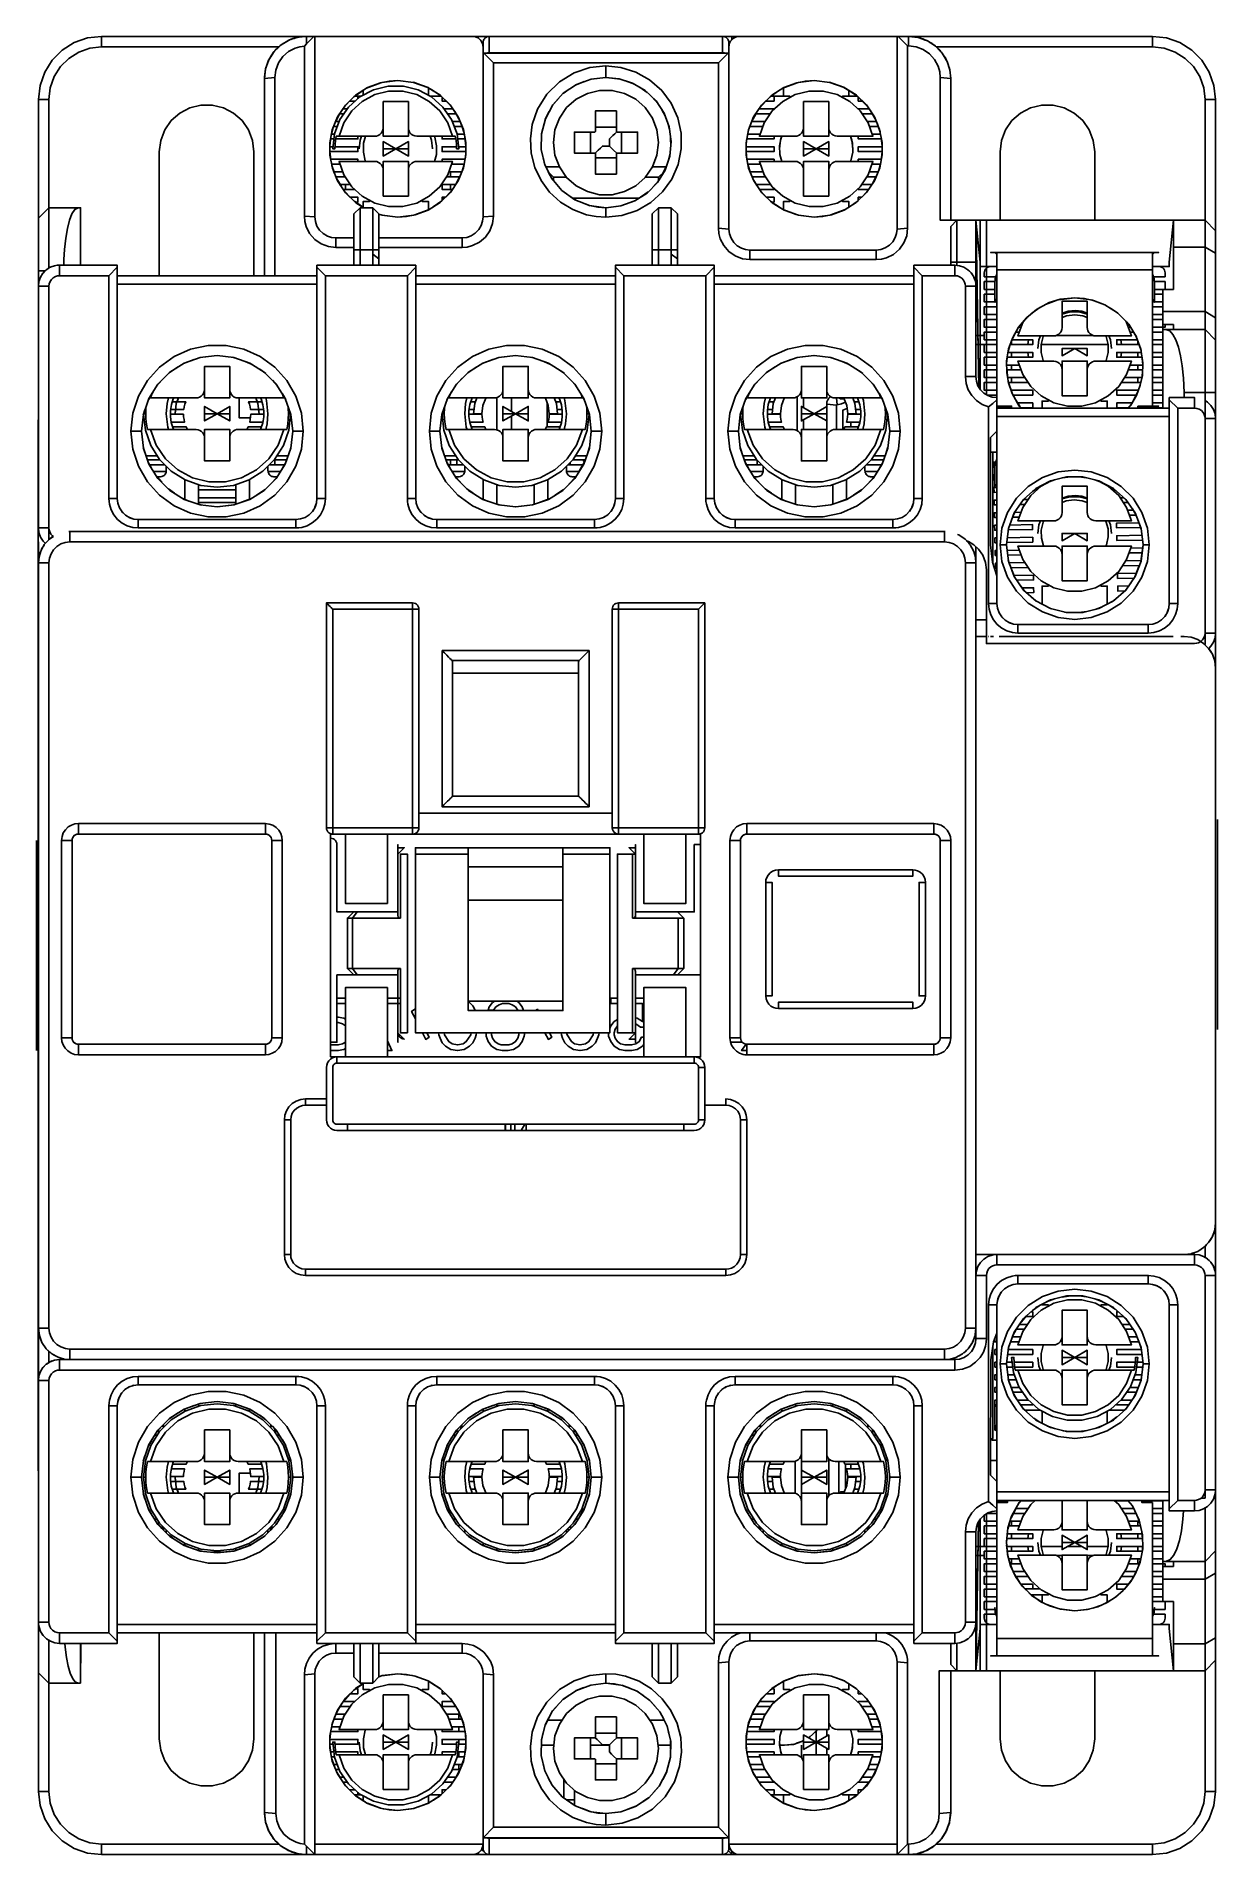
# Model space of a CAD drawing. Header units: millimetres. Extents: x 0 to 56.2, y 0 to 86.5.
import ezdxf

# ---------------------------------------------------------------- set-up
doc = ezdxf.new("R2010")
doc.units = ezdxf.units.MM

# ---------------------------------------------------------------- blocks, each defined once
blk = doc.blocks.new('CHINT_8e0fe1875add52128021a9539f7439d4_FACE_0')
at = {"color": 7, "linetype": 'CONTINUOUS', "true_color": 0x40d9ff}
for p, q in [((12.775, 86.5), (12.774, 86.494)), ((12.775, 86.5), (12.849, 86.502)), ((12.85, 86.502), (41.064, 86.502)), ((12.85, 86.146), (13.206, 86.502)), ((12.85, 86.202), (12.85, 86.202)), ((13.206, 86.502), (13.25, 86.502)), ((13.25, 86.502), (20.75, 86.502)), ((21.25, 86.002), (21.25, 85.702)), ((21.25, 85.702), (21.294, 85.702)), ((21.75, 85.245), (21.294, 85.702)), ((21.294, 85.702), (32.906, 85.702)), ((32.906, 85.702), (32.45, 85.245)), ((32.906, 85.702), (32.95, 85.702)), ((32.95, 85.702), (32.95, 86.002)), ((33.086, 86.345), (33.086, 86.502)), ((33.45, 86.502), (40.95, 86.502)), ((40.95, 86.502), (40.994, 86.502)), ((41.45, 86.045), (40.994, 86.502)), ((21.75, 85.245), (32.45, 85.245)), ((15.515, 83.911), (15.104, 83.622)), ((15.55, 83.933), (15.55, 83.702)), ((16.396, 84.299), (15.713, 84.036)), ((18.311, 84.185), (17.935, 84.316)), ((18.643, 84.062), (18.056, 84.276)), ((19.212, 83.702), (18.619, 84.075)), ((18.65, 84.058), (18.65, 83.702)), ((19.239, 83.676), (18.795, 83.967)), ((25.35, 83.983), (25.057, 83.781)), ((26.059, 84.349), (25.676, 84.203)), ((27.1, 84.552), (26.373, 84.464)), ((27.791, 84.468), (27.1, 84.552)), ((28.451, 84.231), (28.026, 84.392)), ((29.06, 83.839), (28.729, 84.067)), ((35.315, 83.911), (34.904, 83.622)), ((36.196, 84.299), (35.513, 84.036)), ((38.111, 84.185), (37.735, 84.316)), ((38.443, 84.062), (37.856, 84.276)), ((39.012, 83.702), (38.419, 84.075)), ((39.039, 83.676), (38.595, 83.967)), ((14.793, 83.052), (14.582, 83.052)), ((14.898, 83.422), (14.601, 83.081)), ((14.898, 83.421), (15.17, 83.421)), ((15.135, 83.652), (15.455, 83.652)), ((15.3, 83.536), (15.3, 83.652)), ((18.745, 83.652), (19.264, 83.652)), ((19.714, 83.205), (19.366, 83.553)), ((19.817, 83.052), (19.407, 83.052)), ((19.735, 83.174), (19.446, 83.476)), ((24.804, 83.501), (24.558, 83.223)), ((29.563, 83.313), (29.3, 83.609)), ((34.698, 83.422), (34.401, 83.081)), ((39.514, 83.205), (39.166, 83.553)), ((39.535, 83.174), (39.246, 83.476)), ((14.145, 82.221), (14.32, 82.221)), ((14.438, 82.836), (14.231, 82.435)), ((14.408, 82.452), (14.238, 82.452)), ((14.428, 82.821), (14.633, 82.821)), ((19.567, 82.821), (19.973, 82.821)), ((20.162, 82.452), (19.792, 82.452)), ((20.096, 82.613), (19.862, 82.985)), ((19.88, 82.221), (20.256, 82.221)), ((20.107, 82.586), (19.906, 82.92)), ((20.339, 81.959), (20.197, 82.366)), ((20.342, 81.945), (20.219, 82.311)), ((24.121, 82.223), (24.028, 81.843)), ((24.398, 82.925), (24.209, 82.565)), ((27.6, 82.186), (26.6, 82.186)), ((29.928, 82.687), (29.743, 83.038)), ((30.136, 81.996), (30.04, 82.383)), ((33.945, 82.221), (34.569, 82.221)), ((34.238, 82.836), (34.031, 82.435)), ((34.67, 82.452), (34.038, 82.452)), ((34.228, 82.821), (34.916, 82.821)), ((39.284, 82.821), (39.773, 82.821)), ((39.962, 82.452), (39.53, 82.452)), ((39.631, 82.221), (40.056, 82.221)), ((39.896, 82.613), (39.662, 82.985)), ((39.907, 82.586), (39.706, 82.92)), ((40.139, 81.959), (39.997, 82.366)), ((40.142, 81.945), (40.019, 82.311)), ((13.988, 81.574), (13.963, 81.302)), ((13.996, 81.621), (14.157, 81.621)), ((14.185, 81.852), (14.04, 81.852)), ((14.119, 82.158), (14.05, 81.904)), ((20.36, 81.852), (20.015, 81.852)), ((20.043, 81.621), (20.404, 81.621)), ((20.436, 81.275), (20.387, 81.707)), ((20.436, 81.28), (20.394, 81.675)), ((24.023, 81.47), (24.023, 81.096)), ((26.366, 81.952), (26.366, 80.952)), ((27.834, 80.952), (27.834, 81.952)), ((30.178, 81.277), (30.177, 81.675)), ((33.788, 81.574), (33.763, 81.302)), ((34.438, 81.852), (33.84, 81.852)), ((33.919, 82.158), (33.85, 81.904)), ((35.359, 81.225), (35.385, 81.439)), ((38.808, 81.495), (38.833, 81.29)), ((40.16, 81.852), (39.762, 81.852)), ((40.236, 81.275), (40.187, 81.707)), ((40.236, 81.28), (40.194, 81.675)), ((14.112, 81.252), (13.963, 81.252)), ((13.964, 81.023), (14.006, 80.629)), ((13.964, 81.023), (14.006, 80.633)), ((20.436, 81.252), (20.088, 81.252)), ((20.412, 80.73), (20.437, 81.001)), ((24.104, 80.747), (24.198, 80.371)), ((27.6, 80.718), (26.6, 80.718)), ((30.051, 80.564), (30.146, 80.952)), ((33.764, 81.023), (33.806, 80.629)), ((33.764, 81.023), (33.806, 80.633)), ((40.212, 80.73), (40.237, 81.001)), ((14.046, 80.421), (14.449, 80.421)), ((14.058, 80.36), (14.175, 80.006)), ((14.058, 80.359), (14.181, 79.993)), ((14.58, 80.052), (14.157, 80.052)), ((14.251, 79.821), (14.691, 79.821)), ((14.291, 79.723), (14.473, 79.415)), ((14.293, 79.718), (14.494, 79.384)), ((16.471, 80.302), (16.5, 80.302)), ((19.509, 79.821), (20.15, 79.821)), ((20.243, 80.052), (19.62, 80.052)), ((19.7, 79.821), (19.7, 80.052)), ((19.751, 80.421), (20.354, 80.421)), ((19.962, 79.467), (20.169, 79.868)), ((20.281, 80.145), (20.35, 80.399)), ((24.233, 80.302), (24.882, 80.302)), ((24.355, 80.06), (24.54, 79.71)), ((24.6, 79.802), (24.368, 80.034)), ((24.6, 79.802), (24.6, 79.64)), ((25.223, 79.802), (24.6, 79.802)), ((29.6, 79.802), (28.977, 79.802)), ((29.316, 79.312), (29.595, 79.629)), ((29.318, 80.302), (29.963, 80.302)), ((29.6, 79.802), (29.863, 80.065)), ((29.6, 79.802), (29.6, 79.636)), ((29.759, 79.895), (29.948, 80.257)), ((33.846, 80.421), (34.449, 80.421)), ((33.858, 80.36), (33.975, 80.006)), ((33.858, 80.359), (33.981, 79.993)), ((34.58, 80.052), (33.957, 80.052)), ((34.051, 79.821), (34.691, 79.821)), ((34.091, 79.723), (34.273, 79.415)), ((34.093, 79.718), (34.294, 79.384)), ((37.7, 80.302), (37.731, 80.302)), ((39.509, 79.821), (39.95, 79.821)), ((40.043, 80.052), (39.62, 80.052)), ((39.751, 80.421), (40.154, 80.421)), ((39.762, 79.467), (39.969, 79.868)), ((40.081, 80.145), (40.15, 80.399)), ((14.937, 79.452), (14.448, 79.452)), ((14.475, 79.452), (14.462, 79.431)), ((14.604, 79.221), (15.146, 79.221)), ((14.656, 79.143), (14.895, 78.885)), ((14.665, 79.13), (14.954, 78.828)), ((14.7, 79.452), (14.7, 79.221)), ((19.419, 78.802), (19.3, 78.802)), ((19.502, 78.882), (19.799, 79.223)), ((19.7, 79.221), (19.7, 79.452)), ((24.783, 79.426), (25.032, 79.148)), ((25.348, 78.922), (25.646, 78.718)), ((25.516, 78.802), (28.674, 78.802)), ((28.747, 78.849), (29.108, 79.099)), ((34.937, 79.452), (34.248, 79.452)), ((34.456, 79.143), (34.695, 78.885)), ((34.465, 79.13), (34.754, 78.828)), ((39.752, 79.452), (39.263, 79.452)), ((39.302, 78.882), (39.599, 79.223)), ((39.738, 79.431), (39.725, 79.452)), ((1.986, 78.352), (0.6, 78.352)), ((15.556, 78.368), (15.132, 78.656)), ((15.161, 78.628), (15.582, 78.352)), ((15.4, 78.352), (15.4, 78.352)), ((15.4, 78.352), (15.4, 78.352)), ((16, 78.352), (15.4, 78.352)), ((15.96, 78.352), (15.4, 78.352)), ((16.3, 78.044), (16.344, 78.028)), ((17.2, 77.902), (16.442, 77.993)), ((16.45, 77.99), (17.2, 77.902)), ((17.2, 77.902), (17.963, 77.997)), ((18.004, 78.004), (18.687, 78.268)), ((18.885, 78.393), (19.296, 78.682)), ((25.981, 78.585), (26.349, 78.447)), ((26.246, 78.479), (26.505, 78.416)), ((26.413, 78.434), (27.105, 78.352)), ((27.1, 78.352), (27.1, 77.895)), ((27.215, 78.365), (27.826, 78.441)), ((28.072, 78.529), (28.507, 78.695)), ((29.3, 78.052), (29.6, 78.352)), ((29.3, 78.052), (29.3, 78.01)), ((29.6, 78.352), (29.6, 78.352)), ((29.6, 78.352), (29.6, 78.352)), ((30.2, 78.352), (29.6, 78.352)), ((30.2, 78.352), (29.6, 78.352)), ((30.2, 78.352), (30.2, 78.352)), ((35.356, 78.368), (34.932, 78.656)), ((34.961, 78.628), (35.405, 78.337)), ((36.077, 78.052), (35.538, 78.254)), ((35.557, 78.242), (36.144, 78.028)), ((37, 77.902), (36.242, 77.993)), ((36.25, 77.99), (37, 77.902)), ((37, 77.902), (37.763, 77.997)), ((37.804, 78.004), (38.487, 78.268)), ((38.685, 78.393), (39.096, 78.682)), ((43.5, 77.92), (43.5, 77.752)), ((0.1, 76.719), (0.1, 77.811)), ((15.1, 77.554), (15.1, 77.778)), ((15.1, 77.114), (15.1, 77.554)), ((15.1, 77.554), (15.1, 77.554)), ((44.7, 77.752), (43.8, 77.752)), ((54.1, 77.752), (44.7, 77.752)), ((44.9, 77.752), (44.7, 77.752)), ((45.2, 77.752), (44.7, 77.752)), ((44.73, 77.448), (44.7, 77.448)), ((54.1, 77.448), (54.07, 77.448)), ((54.1, 77.752), (55.6, 77.752)), ((0.1, 76.475), (0.1, 75.905)), ((15.4, 76.352), (15.4, 75.617)), ((16, 76.352), (15.4, 76.352)), ((16, 76.352), (16, 75.617)), ((29.6, 75.617), (29.6, 76.352)), ((30.2, 76.352), (29.6, 76.352)), ((30.2, 76.352), (30.2, 75.617)), ((30.2, 76.138), (30.5, 75.926)), ((30.5, 76.352), (30.5, 75.926)), ((45.7, 76.217), (53.1, 76.217)), ((52.6, 76.217), (52.6, 76.217)), ((53.2, 76.217), (53.1, 76.117)), ((55.6, 76.473), (55.6, 73.405)), ((30.5, 75.926), (30.5, 75.617)), ((43.8, 75.606), (43.8, 75.752)), ((44.7, 75.752), (43.8, 75.752)), ((44.323, 75.399), (44.391, 75.332)), ((44.7, 75.752), (44.7, 74.617)), ((45.4, 75.552), (45.7, 75.552)), ((53.1, 75.552), (53.4, 75.552)), ((3.85, 75.117), (13.35, 75.117)), ((13.75, 75.117), (17.65, 75.117)), ((18.05, 75.117), (27.55, 75.117)), ((27.95, 75.117), (31.85, 75.117)), ((32.25, 75.117), (41.75, 75.117)), ((56.1, 72.73), (56.1, 74.552)), ((3.85, 74.217), (3.85, 74.217)), ((3.85, 74.217), (3.85, 74.217)), ((3.85, 73.717), (3.85, 73.717)), ((3.85, 73.552), (3.85, 73.552)), ((13.35, 74.217), (13.35, 74.217)), ((13.35, 74.217), (13.35, 74.217)), ((13.35, 73.717), (13.35, 73.717)), ((13.35, 73.552), (13.35, 73.552)), ((18.05, 74.217), (18.05, 74.217)), ((18.05, 74.217), (18.05, 74.217)), ((18.05, 73.917), (18.05, 73.917)), ((18.05, 73.552), (18.05, 73.552)), ((27.55, 74.217), (27.55, 74.217)), ((27.55, 74.217), (27.55, 74.217)), ((27.55, 73.917), (27.55, 73.917)), ((27.55, 73.552), (27.55, 73.552)), ((32.25, 74.217), (32.25, 74.217)), ((32.25, 74.217), (32.25, 74.217)), ((32.25, 73.917), (32.25, 73.917)), ((32.25, 73.552), (32.25, 73.552)), ((41.75, 74.217), (41.75, 74.217)), ((41.75, 74.217), (41.75, 74.217)), ((41.75, 73.917), (41.75, 73.917)), ((41.75, 73.552), (41.75, 73.552)), ((45.7, 73.867), (45.602, 73.867)), ((47.748, 73.599), (47.34, 73.312)), ((48.512, 73.932), (48.013, 73.74)), ((50.838, 73.73), (50.193, 73.964)), ((51.456, 73.332), (51.098, 73.565)), ((53.199, 73.867), (53.1, 73.867)), ((53.1, 73.636), (53.6, 73.636)), ((53.2, 74.236), (53.6, 74.236)), ((53.6, 73.867), (53.2, 73.867)), ((3.85, 73.052), (3.85, 73.052)), ((3.85, 73.017), (3.85, 73.017)), ((13.35, 73.017), (13.35, 73.017)), ((46.935, 72.899), (46.717, 72.648)), ((46.85, 72.667), (46.728, 72.667)), ((47.176, 73.176), (46.962, 72.93)), ((51.974, 72.801), (51.863, 72.916)), ((52.056, 72.667), (51.95, 72.667)), ((52.337, 72.203), (52.039, 72.696)), ((53.6, 73.267), (53.1, 73.267)), ((53.1, 73.036), (53.6, 73.036)), ((56.1, 72.977), (56.1, 73.342)), ((45.1, 72.274), (44.7, 72.274)), ((45.7, 71.85), (44.7, 71.85)), ((46.4, 71.85), (46.331, 71.85)), ((46.669, 72.564), (46.394, 72.025)), ((46.4, 71.836), (46.4, 72.042)), ((46.596, 72.436), (46.768, 72.436)), ((47.2, 72.067), (47.172, 71.836)), ((47.4, 71.85), (47.174, 71.85)), ((50.987, 71.85), (47.813, 71.85)), ((50.275, 72.274), (48.527, 72.274)), ((51.626, 71.85), (51.4, 71.85)), ((51.628, 71.836), (51.6, 72.067)), ((52.032, 72.436), (52.199, 72.436)), ((52.4, 72.03), (52.4, 71.836)), ((52.465, 71.85), (52.4, 71.85)), ((52.559, 71.56), (52.408, 72.008)), ((53.1, 72.436), (53.6, 72.436)), ((53.6, 72.067), (53.1, 72.067)), ((53.6, 71.85), (53.1, 71.85)), ((53.1, 71.836), (53.6, 71.836)), ((53.6, 68.817), (53.6, 72.552)), ((56.1, 72.256), (56.1, 72.45)), ((56.1, 72.052), (56.1, 72.112)), ((56.1, 72.052), (56.1, 72.104)), ((56.1, 71.853), (56.1, 71.988)), ((7.513, 71.127), (7.008, 70.942)), ((8.595, 71.317), (7.781, 71.221)), ((9.494, 71.195), (9.313, 71.237)), ((10.264, 70.897), (9.939, 71.039)), ((21.713, 71.127), (21.208, 70.942)), ((22.795, 71.317), (21.981, 71.221)), ((23.694, 71.195), (23.513, 71.237)), ((24.464, 70.897), (24.139, 71.039)), ((35.913, 71.127), (35.408, 70.942)), ((36.995, 71.317), (36.181, 71.221)), ((37.894, 71.195), (37.713, 71.237)), ((38.664, 70.897), (38.339, 71.039)), ((46.185, 71.214), (46.161, 70.937)), ((46.309, 71.79), (46.236, 71.517)), ((46.4, 71.236), (46.4, 71.467)), ((47.172, 71.467), (47.2, 71.236)), ((51.6, 71.236), (51.628, 71.467)), ((52.4, 71.467), (52.4, 71.236)), ((52.643, 70.885), (52.598, 71.298)), ((53.6, 71.467), (53.1, 71.467)), ((53.1, 71.236), (53.6, 71.236)), ((56.1, 71.302), (56.1, 71.57)), ((6.065, 70.242), (5.751, 69.907)), ((6.72, 70.761), (6.32, 70.496)), ((10.92, 70.457), (10.625, 70.67)), ((11.46, 69.89), (11.229, 70.148)), ((20.265, 70.242), (19.951, 69.907)), ((20.92, 70.761), (20.52, 70.496)), ((25.12, 70.457), (24.825, 70.67)), ((25.66, 69.89), (25.429, 70.148)), ((34.465, 70.242), (34.151, 69.907)), ((35.12, 70.761), (34.72, 70.496)), ((39.32, 70.457), (39.025, 70.67)), ((39.86, 69.89), (39.629, 70.148)), ((46.768, 70.867), (46.161, 70.867)), ((46.164, 70.69), (46.217, 70.205)), ((46.165, 70.636), (46.85, 70.636)), ((47.027, 70.267), (46.206, 70.267)), ((46.238, 70.085), (46.441, 69.482)), ((46.4, 70.636), (46.4, 70.867)), ((46.4, 70.036), (46.4, 70.267)), ((52.597, 70.267), (51.773, 70.267)), ((51.95, 70.636), (52.631, 70.636)), ((52.642, 70.867), (52.032, 70.867)), ((52.4, 70.867), (52.4, 70.636)), ((52.4, 70.267), (52.4, 70.036)), ((52.477, 69.794), (52.567, 70.126)), ((52.605, 70.304), (52.628, 70.572)), ((53.6, 70.867), (53.1, 70.867)), ((53.1, 70.636), (53.6, 70.636)), ((53.6, 70.267), (53.1, 70.267)), ((3.85, 70.052), (3.85, 70.052)), ((3.85, 69.952), (3.85, 69.952)), ((3.85, 69.721), (3.85, 69.721)), ((3.85, 69.352), (3.85, 69.352)), ((5.552, 69.59), (5.332, 69.208)), ((11.863, 69.223), (11.705, 69.499)), ((19.752, 69.59), (19.532, 69.208)), ((21.9, 69.316), (21.9, 67.789)), ((22.6, 69.302), (22.6, 68.666)), ((26.063, 69.223), (25.905, 69.499)), ((33.952, 69.59), (33.732, 69.208)), ((36.2, 69.357), (36.2, 67.748)), ((36.5, 68.838), (36.5, 69.302)), ((40.263, 69.223), (40.105, 69.499)), ((45.234, 69.436), (45.7, 69.436)), ((46.246, 70.036), (47.18, 70.036)), ((46.4, 69.581), (46.4, 69.667)), ((46.583, 69.232), (46.802, 68.872)), ((51.62, 70.036), (52.547, 70.036)), ((52.126, 69.062), (52.407, 69.611)), ((52.4, 69.667), (52.4, 69.593)), ((53.1, 70.036), (53.6, 70.036)), ((53.6, 69.667), (53.1, 69.667)), ((53.1, 69.436), (53.6, 69.436)), ((55.6, 69.552), (55.6, 68.317)), ((3.85, 69.121), (3.85, 69.121)), ((3.85, 68.752), (3.85, 68.752)), ((3.85, 68.521), (3.85, 68.521)), ((5.164, 68.729), (5.086, 68.482)), ((5.108, 68.552), (5.205, 68.552)), ((12.093, 68.552), (11.995, 68.552)), ((12.113, 68.488), (12.033, 68.738)), ((19.364, 68.729), (19.286, 68.482)), ((19.308, 68.552), (19.405, 68.552)), ((20.824, 68.752), (20.587, 68.752)), ((20.669, 69.121), (20.892, 69.121)), ((21.25, 68.945), (21.245, 68.925)), ((22.6, 68.438), (22.6, 67.802)), ((24.3, 67.921), (24.3, 69.076)), ((24.355, 68.925), (24.35, 68.945)), ((24.708, 69.121), (24.931, 69.121)), ((25.012, 68.752), (24.776, 68.752)), ((26.293, 68.552), (26.195, 68.552)), ((26.313, 68.488), (26.233, 68.738)), ((33.564, 68.729), (33.486, 68.482)), ((33.508, 68.552), (33.605, 68.552)), ((35.024, 68.752), (34.787, 68.752)), ((34.869, 69.121), (35.092, 69.121)), ((35.45, 68.945), (35.445, 68.925)), ((37.6, 67.402), (37.6, 69.002)), ((38.555, 68.925), (38.55, 68.945)), ((38.75, 68.521), (38.75, 68.552)), ((38.908, 69.121), (39.131, 69.121)), ((39.212, 68.752), (38.976, 68.752)), ((40.493, 68.552), (40.395, 68.552)), ((40.513, 68.488), (40.433, 68.738)), ((45.3, 68.872), (45.3, 59.517)), ((45.7, 68.417), (45.7, 68.817)), ((45.7, 68.817), (53.9, 68.817)), ((51.936, 68.817), (52.082, 68.986)), ((52.4, 68.917), (52.4, 68.817)), ((53.6, 69.067), (53.1, 69.067)), ((54.3, 68.817), (55.1, 68.817)), ((3.85, 68.325), (3.85, 68.325)), ((5, 67.717), (4.5, 67.717)), ((12.2, 67.717), (12.7, 67.717)), ((19.2, 67.717), (18.7, 67.717)), ((26.4, 67.717), (26.9, 67.717)), ((33.4, 67.717), (32.9, 67.717)), ((36.5, 67.802), (36.5, 68.266)), ((38.75, 67.921), (38.75, 68.152)), ((40.6, 67.717), (41.1, 67.717)), ((3.85, 67.11), (3.85, 67.11)), ((3.85, 66.952), (3.85, 66.952)), ((3.85, 66.721), (3.85, 66.721)), ((5.087, 66.947), (5.167, 66.697)), ((12.036, 66.705), (12.114, 66.952)), ((19.287, 66.947), (19.367, 66.697)), ((26.236, 66.705), (26.314, 66.952)), ((33.487, 66.947), (33.567, 66.697)), ((40.436, 66.705), (40.514, 66.952)), ((3.85, 66.352), (3.85, 66.352)), ((3.85, 66.121), (3.85, 66.121)), ((3.85, 65.752), (3.85, 65.752)), ((5.749, 66.552), (5.218, 66.552)), ((5.881, 66.352), (5.288, 66.352)), ((5.337, 66.211), (5.495, 65.935)), ((5.389, 66.121), (6.112, 66.121)), ((6.178, 65.802), (5.579, 65.802)), ((11.621, 65.802), (11.024, 65.802)), ((11.088, 66.121), (11.808, 66.121)), ((11.912, 66.352), (11.319, 66.352)), ((11.35, 66.352), (11.35, 66.121)), ((11.982, 66.552), (11.451, 66.552)), ((11.648, 65.844), (11.868, 66.226)), ((19.949, 66.552), (19.418, 66.552)), ((20.081, 66.352), (19.488, 66.352)), ((19.537, 66.211), (19.695, 65.935)), ((19.589, 66.121), (20.312, 66.121)), ((19.7, 66.121), (19.7, 66.352)), ((20.378, 65.802), (19.779, 65.802)), ((20, 66.121), (20, 66.352)), ((25.821, 65.802), (25.224, 65.802)), ((25.288, 66.121), (26.008, 66.121)), ((25.3, 66.133), (25.3, 66.121)), ((25.4, 66.121), (25.4, 66.233)), ((26.112, 66.352), (25.519, 66.352)), ((26.182, 66.552), (25.651, 66.552)), ((25.848, 65.844), (26.068, 66.226)), ((34.149, 66.552), (33.618, 66.552)), ((34.281, 66.352), (33.688, 66.352)), ((33.737, 66.211), (33.895, 65.935)), ((33.789, 66.121), (34.512, 66.121)), ((34.578, 65.802), (33.979, 65.802)), ((34.3, 66.121), (34.3, 66.333)), ((40.021, 65.802), (39.424, 65.802)), ((39.488, 66.121), (40.208, 66.121)), ((40.312, 66.352), (39.719, 66.352)), ((40.382, 66.552), (39.851, 66.552)), ((40.048, 65.844), (40.268, 66.226)), ((45.54, 66.124), (45.617, 66.125)), ((3.85, 65.521), (3.85, 65.521)), ((3.85, 65.152), (3.85, 65.152)), ((3.85, 64.921), (3.85, 64.921)), ((5.74, 65.545), (5.971, 65.287)), ((6.28, 64.978), (6.575, 64.765)), ((7.064, 65.409), (7.064, 64.482)), ((7.715, 64.238), (7.715, 65.177)), ((7.786, 65.152), (7.715, 65.152)), ((7.715, 64.921), (9.485, 64.921)), ((9.485, 65.152), (9.414, 65.152)), ((9.485, 65.177), (9.485, 64.237)), ((10.136, 64.472), (10.136, 65.409)), ((10.48, 64.674), (10.88, 64.939)), ((11.135, 65.193), (11.449, 65.527)), ((19.94, 65.545), (20.171, 65.287)), ((20.48, 64.978), (20.775, 64.765)), ((21.264, 65.409), (21.264, 64.482)), ((21.915, 64.238), (21.915, 65.177)), ((23.685, 65.177), (23.685, 64.237)), ((24.336, 64.472), (24.336, 65.409)), ((24.68, 64.674), (25.08, 64.939)), ((25.335, 65.193), (25.649, 65.527)), ((34.14, 65.545), (34.371, 65.287)), ((34.68, 64.978), (34.975, 64.765)), ((35.464, 65.409), (35.464, 64.482)), ((36.115, 64.238), (36.115, 65.177)), ((37.885, 65.177), (37.885, 64.237)), ((38.536, 64.472), (38.536, 65.409)), ((38.88, 64.674), (39.28, 64.939)), ((39.535, 65.193), (39.849, 65.527)), ((47.717, 65.078), (47.391, 64.847)), ((48.433, 65.402), (48.058, 65.257)), ((48.15, 65.305), (48.15, 65.294)), ((49.209, 65.544), (48.804, 65.493)), ((49.961, 65.502), (49.603, 65.544)), ((50.691, 65.284), (50.357, 65.404)), ((50.65, 65.294), (50.65, 65.305)), ((51.347, 64.902), (51.057, 65.091)), ((3.85, 64.552), (3.85, 64.552)), ((3.88, 64.281), (3.875, 64.294)), ((3.986, 64.024), (3.95, 64.081)), ((6.936, 64.538), (7.261, 64.396)), ((7.706, 64.24), (7.887, 64.198)), ((9.485, 64.552), (7.715, 64.552)), ((7.715, 64.321), (9.485, 64.321)), ((8.605, 64.118), (9.419, 64.214)), ((9.687, 64.308), (10.192, 64.493)), ((13.302, 64.229), (13.256, 64.098)), ((13.35, 64.517), (13.326, 64.303)), ((13.328, 64.321), (13.33, 64.321)), ((13.35, 64.517), (13.35, 64.517)), ((13.35, 64.517), (13.35, 64.517)), ((18.08, 64.281), (18.075, 64.294)), ((18.186, 64.024), (18.15, 64.081)), ((21.136, 64.538), (21.461, 64.396)), ((21.906, 64.24), (22.087, 64.198)), ((22.805, 64.118), (23.619, 64.214)), ((23.887, 64.308), (24.392, 64.493)), ((27.502, 64.229), (27.456, 64.098)), ((27.528, 64.321), (27.53, 64.321)), ((27.534, 64.36), (27.532, 64.36)), ((32.28, 64.281), (32.275, 64.294)), ((32.386, 64.024), (32.35, 64.081)), ((35.336, 64.538), (35.661, 64.396)), ((36.106, 64.24), (36.287, 64.198)), ((37.005, 64.118), (37.819, 64.214)), ((38.087, 64.308), (38.592, 64.493)), ((41.702, 64.229), (41.656, 64.098)), ((41.728, 64.321), (41.73, 64.321)), ((46.801, 64.231), (47.026, 64.235)), ((47.101, 64.591), (46.844, 64.293)), ((47.181, 64.469), (46.962, 64.465)), ((51.743, 64.552), (51.566, 64.548)), ((51.894, 64.384), (51.665, 64.621)), ((51.718, 64.32), (51.935, 64.324)), ((52.304, 63.757), (52.147, 64.017)), ((4.133, 63.829), (4.073, 63.889)), ((4.318, 63.678), (4.236, 63.729)), ((4.245, 63.721), (4.25, 63.721)), ((4.562, 63.565), (4.431, 63.611)), ((6.784, 63.517), (6.784, 63.517)), ((8.6, 63.517), (8.6, 63.517)), ((10.458, 63.517), (10.458, 63.517)), ((12.586, 63.547), (12.573, 63.542)), ((12.843, 63.653), (12.786, 63.618)), ((13.038, 63.8), (12.978, 63.74)), ((12.99, 63.752), (12.992, 63.752)), ((13.189, 63.985), (13.138, 63.904)), ((13.15, 63.919), (13.15, 63.923)), ((13.17, 63.952), (13.168, 63.952)), ((18.333, 63.829), (18.273, 63.889)), ((18.518, 63.678), (18.436, 63.729)), ((18.445, 63.721), (18.45, 63.721)), ((18.762, 63.565), (18.631, 63.611)), ((20.984, 63.517), (20.984, 63.517)), ((22.8, 63.517), (22.8, 63.517)), ((24.658, 63.517), (24.658, 63.517)), ((26.786, 63.547), (26.773, 63.542)), ((27.043, 63.653), (26.986, 63.618)), ((27.238, 63.8), (27.178, 63.74)), ((27.389, 63.985), (27.338, 63.904)), ((27.34, 63.906), (27.339, 63.905)), ((27.37, 63.952), (27.368, 63.952)), ((32.533, 63.829), (32.473, 63.889)), ((32.718, 63.678), (32.636, 63.729)), ((32.645, 63.721), (32.65, 63.721)), ((32.962, 63.565), (32.831, 63.611)), ((35.184, 63.517), (35.184, 63.517)), ((37, 63.517), (37, 63.517)), ((38.858, 63.517), (38.858, 63.517)), ((40.986, 63.547), (40.973, 63.542)), ((41.243, 63.653), (41.186, 63.618)), ((41.438, 63.8), (41.378, 63.74)), ((41.39, 63.752), (41.392, 63.752)), ((41.589, 63.985), (41.538, 63.904)), ((41.57, 63.952), (41.568, 63.952)), ((46.287, 63.207), (46.234, 63.012)), ((46.445, 63.624), (46.766, 63.63)), ((46.622, 63.972), (46.446, 63.628)), ((46.848, 63.863), (46.543, 63.857)), ((52.187, 63.96), (51.919, 63.955)), ((52.001, 63.725), (52.314, 63.731)), ((52.56, 63.056), (52.48, 63.294)), ((0.1, 61.452), (0.1, 62.452)), ((0.801, 62.72), (0.651, 62.608)), ((1.6, 62.952), (1.547, 62.946)), ((43.2, 62.952), (1.6, 62.952)), ((43.2, 62.952), (43.241, 62.947)), ((0.253, 62.093), (0.248, 62.098)), ((44.7, 62.225), (44.7, 61.452)), ((46.77, 62.061), (46.182, 62.05)), ((46.21, 61.82), (46.852, 61.831)), ((46.24, 61.578), (46.32, 61.341)), ((47.028, 61.465), (46.278, 61.452)), ((52.559, 61.566), (51.83, 61.553)), ((51.981, 61.925), (52.604, 61.936)), ((52.632, 62.167), (52.064, 62.157)), ((52.547, 61.516), (52.562, 61.592)), ((45.7, 60.841), (45.697, 60.841)), ((46.343, 61.279), (46.534, 60.79)), ((46.365, 61.222), (47.18, 61.237)), ((46.503, 60.859), (46.573, 60.733)), ((51.675, 61.319), (52.477, 61.334)), ((52.26, 60.782), (52.389, 61.101)), ((52.266, 60.79), (52.457, 61.279)), ((46.715, 60.527), (46.99, 60.142)), ((46.93, 60.217), (46.984, 60.147)), ((47.342, 59.83), (47.571, 59.634)), ((51.81, 60.142), (52.085, 60.527)), ((51.81, 60.142), (52.034, 60.454)), ((18.2, 48.852), (18.2, 59.252)), ((27.4, 59.252), (27.4, 48.852)), ((45.73, 59.282), (45.725, 59.294)), ((45.836, 59.024), (45.8, 59.081)), ((45.983, 58.829), (45.923, 58.889)), ((48.24, 59.282), (48.293, 59.267)), ((48.922, 59.112), (49.148, 59.091)), ((49.596, 59.091), (49.981, 59.138)), ((50.368, 59.233), (50.708, 59.36)), ((51.145, 59.589), (51.286, 59.678)), ((53.739, 58.985), (53.688, 58.904)), ((53.852, 59.229), (53.806, 59.098)), ((44.7, 58.752), (45.2, 58.752)), ((46.168, 58.678), (46.086, 58.729)), ((46.412, 58.565), (46.281, 58.611)), ((48.154, 58.517), (48.154, 58.517)), ((50.646, 58.517), (50.646, 58.517)), ((53.136, 58.547), (53.123, 58.542)), ((53.393, 58.653), (53.336, 58.618)), ((53.588, 58.8), (53.528, 58.74)), ((53.54, 58.752), (53.542, 58.752)), ((44.7, 57.952), (45.241, 57.952)), ((45.289, 57.952), (45.3, 57.952)), ((45.389, 57.952), (45.533, 57.952)), ((45.811, 57.952), (54.087, 57.952)), ((19.77, 56.815), (25.83, 56.815)), ((19.8, 56.206), (25.8, 56.206)), ((19.8, 50.352), (25.8, 50.352)), ((27.4, 49.552), (18.2, 49.552)), ((1.788, 48.462), (1.809, 48.482)), ((1.844, 48.506), (1.867, 48.52)), ((1.911, 48.536), (1.932, 48.544)), ((10.9, 48.552), (10.962, 48.545)), ((10.983, 48.539), (11.021, 48.525)), ((11.055, 48.507), (11.081, 48.49)), ((11.11, 48.464), (11.131, 48.443)), ((33.588, 48.462), (33.609, 48.482)), ((33.644, 48.506), (33.667, 48.52)), ((33.711, 48.536), (33.732, 48.544)), ((42.7, 48.552), (42.762, 48.545)), ((42.783, 48.539), (42.821, 48.525)), ((42.855, 48.507), (42.881, 48.49)), ((42.91, 48.464), (42.931, 48.443)), ((1.7, 48.252), (1.707, 48.314)), ((1.713, 48.335), (1.727, 48.373)), ((1.745, 48.407), (1.761, 48.433)), ((11.154, 48.408), (11.168, 48.385)), ((11.185, 48.341), (11.192, 48.32)), ((33.5, 48.252), (33.507, 48.314)), ((33.513, 48.335), (33.527, 48.373)), ((33.545, 48.407), (33.561, 48.433)), ((42.954, 48.408), (42.968, 48.385)), ((42.985, 48.341), (42.992, 48.32)), ((25.05, 47.001), (20.55, 47.001)), ((35.3, 46.852), (41.7, 46.852)), ((34.7, 40.852), (34.7, 46.252)), ((42.3, 46.252), (42.3, 40.852)), ((25.05, 45.402), (20.55, 45.402)), ((15.041, 44.552), (15.269, 44.852)), ((17.32, 44.552), (15.041, 44.552)), ((15.041, 42.152), (15.041, 44.552)), ((15.041, 42.152), (17.32, 42.152)), ((16.9, 41.852), (17.2, 41.852)), ((17.2, 42.032), (17.2, 41.852)), ((30.461, 41.852), (30.416, 41.852)), ((30.5, 41.852), (31.6, 41.852)), ((14.3, 40.752), (14.7, 40.752)), ((16.7, 40.752), (17.32, 40.752)), ((28.5, 40.752), (28.9, 40.752)), ((14.7, 40.486), (14.3, 40.486)), ((17.32, 40.486), (16.7, 40.486)), ((25.05, 40.602), (20.55, 40.602)), ((20.568, 40.152), (20.55, 40.18)), ((41.7, 40.252), (35.3, 40.252)), ((1.715, 38.763), (1.708, 38.784)), ((1.746, 38.696), (1.732, 38.718)), ((1.79, 38.64), (1.769, 38.661)), ((1.845, 38.597), (1.819, 38.613)), ((1.917, 38.565), (1.879, 38.578)), ((2, 38.552), (1.938, 38.559)), ((10.989, 38.567), (10.968, 38.56)), ((11.056, 38.598), (11.033, 38.584)), ((11.112, 38.642), (11.091, 38.621)), ((11.155, 38.697), (11.139, 38.671)), ((11.187, 38.769), (11.173, 38.731)), ((11.2, 38.852), (11.193, 38.79)), ((33.578, 38.652), (33.028, 38.652)), ((42.789, 38.567), (42.768, 38.56)), ((42.856, 38.598), (42.833, 38.584)), ((42.912, 38.642), (42.891, 38.621)), ((42.955, 38.697), (42.939, 38.671)), ((42.987, 38.769), (42.973, 38.731)), ((43, 38.852), (42.993, 38.79)), ((31.3, 37.952), (14.3, 37.952)), ((31.3, 37.652), (14.3, 37.652)), ((31.5, 34.952), (31.5, 37.452)), ((31.8, 34.952), (31.8, 37.452)), ((31.8, 35.652), (32.8, 35.652)), ((11.8, 28.552), (11.8, 34.952)), ((12.1, 28.552), (12.1, 34.952)), ((14.8, 34.452), (14.8, 34.752)), ((22.3, 34.452), (22.3, 34.752)), ((22.572, 34.452), (22.572, 34.752)), ((22.76, 34.752), (22.76, 34.452)), ((23.059, 34.452), (23.242, 34.752)), ((23.3, 34.452), (23.3, 34.752)), ((30.8, 34.452), (30.8, 34.752)), ((33.5, 34.952), (33.5, 28.552)), ((33.8, 34.952), (33.8, 28.552)), ((23.3, 34.488), (23.279, 34.452)), ((55.567, 28.911), (55.6, 28.934)), ((55.6, 28.934), (55.675, 29.019)), ((55.6, 28.944), (55.6, 28.934)), ((55.6, 28.934), (55.6, 28.411)), ((32.8, 27.852), (12.8, 27.852)), ((44.722, 27.752), (44.7, 27.752)), ((55.6, 28.411), (55.61, 28.405)), ((32.8, 27.552), (12.8, 27.552)), ((46.012, 26.869), (46.072, 26.929)), ((46.207, 27.016), (46.264, 27.051)), ((46.464, 27.122), (46.477, 27.127)), ((46.695, 27.151), (46.7, 27.152)), ((52.9, 27.152), (46.7, 27.152)), ((48.224, 27.152), (48.224, 27.152)), ((50.576, 27.152), (50.576, 27.152)), ((52.9, 27.152), (53.114, 27.128)), ((53.188, 27.104), (53.319, 27.058)), ((53.432, 26.991), (53.514, 26.94)), ((53.617, 26.84), (53.677, 26.78)), ((45.3, 26.152), (45.3, 16.798)), ((45.748, 26.44), (45.794, 26.571)), ((45.861, 26.684), (45.912, 26.766)), ((47.717, 26.112), (47.393, 25.884)), ((48.432, 26.436), (48.059, 26.292)), ((49.209, 26.578), (48.805, 26.528)), ((49.961, 26.536), (49.603, 26.578)), ((50.691, 26.318), (50.358, 26.439)), ((51.347, 25.937), (51.058, 26.126)), ((53.764, 26.645), (53.8, 26.588)), ((53.87, 26.388), (53.875, 26.375)), ((47.153, 25.226), (46.773, 25.226)), ((47.102, 25.626), (46.845, 25.33)), ((52.027, 25.226), (51.647, 25.226)), ((51.894, 25.418), (51.665, 25.655)), ((0.251, 24.408), (0.249, 24.406)), ((44.653, 24.267), (44.607, 24.137)), ((44.7, 24.551), (44.676, 24.339)), ((44.7, 25.052), (44.7, 24.552)), ((45.7, 24.626), (45.628, 24.626)), ((46.287, 24.242), (46.234, 24.047)), ((46.345, 24.395), (46.753, 24.395)), ((46.835, 24.626), (46.433, 24.626)), ((46.623, 25.009), (46.447, 24.664)), ((46.614, 24.995), (46.999, 24.995)), ((51.801, 24.995), (52.186, 24.995)), ((52.367, 24.626), (51.965, 24.626)), ((52.047, 24.395), (52.455, 24.395)), ((52.304, 24.792), (52.147, 25.051)), ((52.56, 24.091), (52.48, 24.328)), ((0.487, 24.051), (0.6, 23.934)), ((0.6, 23.934), (0.688, 23.868)), ((0.6, 23.412), (0.6, 23.934)), ((43.964, 23.591), (43.923, 23.577)), ((44.199, 23.692), (44.138, 23.653)), ((44.204, 23.952), (44.216, 23.952)), ((44.393, 23.839), (44.33, 23.777)), ((44.542, 24.023), (44.49, 23.941)), ((46.427, 23.426), (46.159, 23.426)), ((52.641, 23.426), (52.373, 23.426)), ((46.15, 23.352), (45.85, 23.352)), ((46.169, 23.195), (46.455, 23.195)), ((46.528, 22.826), (46.214, 22.826)), ((46.24, 22.613), (46.32, 22.376)), ((46.242, 22.595), (46.616, 22.595)), ((52.184, 22.595), (52.558, 22.595)), ((52.586, 22.826), (52.272, 22.826)), ((52.345, 23.195), (52.631, 23.195)), ((52.513, 22.462), (52.566, 22.656)), ((52.65, 23.352), (52.95, 23.352)), ((3.897, 21.637), (3.943, 21.767)), ((4.008, 21.88), (4.06, 21.963)), ((4.157, 22.064), (4.22, 22.127)), ((4.351, 22.212), (4.412, 22.251)), ((4.586, 22.312), (4.627, 22.327)), ((12.35, 22.352), (12.563, 22.328)), ((12.635, 22.305), (12.765, 22.259)), ((12.878, 22.193), (12.961, 22.142)), ((13.062, 22.045), (13.125, 21.982)), ((13.21, 21.851), (13.249, 21.79)), ((18.097, 21.637), (18.143, 21.767)), ((18.208, 21.88), (18.26, 21.963)), ((18.357, 22.064), (18.42, 22.127)), ((18.551, 22.212), (18.612, 22.251)), ((18.786, 22.312), (18.827, 22.327)), ((26.55, 22.352), (26.763, 22.328)), ((26.835, 22.305), (26.965, 22.259)), ((27.078, 22.193), (27.161, 22.142)), ((27.262, 22.045), (27.325, 21.982)), ((27.41, 21.851), (27.449, 21.79)), ((32.297, 21.637), (32.343, 21.767)), ((32.408, 21.88), (32.46, 21.963)), ((32.557, 22.064), (32.62, 22.127)), ((32.751, 22.212), (32.812, 22.251)), ((32.986, 22.312), (33.027, 22.327)), ((40.75, 22.352), (40.963, 22.328)), ((41.035, 22.305), (41.165, 22.259)), ((41.278, 22.193), (41.361, 22.142)), ((41.462, 22.045), (41.525, 21.982)), ((41.61, 21.851), (41.649, 21.79)), ((46.766, 22.226), (46.377, 22.226)), ((46.464, 21.995), (46.925, 21.995)), ((46.496, 21.912), (46.653, 21.653)), ((47.196, 21.626), (46.671, 21.626)), ((52.129, 21.626), (51.604, 21.626)), ((51.875, 21.995), (52.336, 21.995)), ((52.423, 22.226), (52.034, 22.226)), ((52.177, 21.695), (52.353, 22.04)), ((3.85, 21.352), (3.874, 21.564)), ((6.721, 20.996), (6.319, 20.73)), ((7.514, 21.362), (7.008, 21.176)), ((7.064, 21.197), (7.064, 21.095)), ((7.715, 21.327), (7.715, 21.432)), ((7.715, 21.352), (7.786, 21.352)), ((8.6, 21.552), (7.78, 21.455)), ((9.494, 21.429), (9.313, 21.472)), ((9.414, 21.352), (9.485, 21.352)), ((9.485, 21.431), (9.485, 21.327)), ((10.264, 21.131), (9.939, 21.274)), ((10.136, 21.095), (10.136, 21.187)), ((10.92, 20.691), (10.625, 20.904)), ((13.311, 21.616), (13.325, 21.575)), ((18.05, 21.352), (18.074, 21.564)), ((20.921, 20.996), (20.519, 20.73)), ((21.714, 21.362), (21.208, 21.176)), ((21.264, 21.197), (21.264, 21.095)), ((21.915, 21.327), (21.915, 21.432)), ((22.8, 21.552), (21.98, 21.455)), ((23.694, 21.429), (23.513, 21.472)), ((23.685, 21.431), (23.685, 21.327)), ((24.464, 21.131), (24.139, 21.274)), ((24.336, 21.095), (24.336, 21.187)), ((25.12, 20.691), (24.825, 20.904)), ((27.51, 21.616), (27.525, 21.575)), ((32.25, 21.352), (32.274, 21.564)), ((35.121, 20.996), (34.719, 20.73)), ((35.914, 21.362), (35.408, 21.176)), ((35.464, 21.197), (35.464, 21.095)), ((36.115, 21.327), (36.115, 21.432)), ((37, 21.552), (36.18, 21.455)), ((37.894, 21.429), (37.713, 21.472)), ((37.885, 21.431), (37.885, 21.327)), ((38.664, 21.131), (38.339, 21.274)), ((38.536, 21.095), (38.536, 21.187)), ((39.32, 20.691), (39.025, 20.904)), ((41.71, 21.616), (41.725, 21.575)), ((45.6, 21.452), (45.6, 20.552)), ((45.612, 21.395), (45.7, 21.395)), ((46.906, 21.285), (47.135, 21.049)), ((47.755, 21.152), (47.018, 21.152)), ((47.453, 20.767), (47.742, 20.578)), ((47.85, 20.522), (47.85, 21.102)), ((50.95, 20.522), (50.95, 21.102)), ((51.782, 21.152), (51.045, 21.152)), ((51.083, 20.592), (51.407, 20.82)), ((51.698, 21.077), (51.955, 21.374)), ((5.632, 19.952), (5.749, 19.952)), ((6.066, 20.477), (5.751, 20.142)), ((5.761, 20.152), (5.881, 20.152)), ((6.045, 20.383), (5.977, 20.383)), ((6.045, 20.315), (6.045, 20.454)), ((11.155, 20.456), (11.155, 20.315)), ((11.228, 20.383), (11.155, 20.383)), ((11.46, 20.124), (11.228, 20.383)), ((11.319, 20.152), (11.435, 20.152)), ((11.35, 20.152), (11.35, 20.247)), ((11.451, 19.952), (11.568, 19.952)), ((19.832, 19.952), (19.949, 19.952)), ((20.266, 20.477), (19.951, 20.142)), ((19.961, 20.152), (20.081, 20.152)), ((20.245, 20.383), (20.177, 20.383)), ((20.2, 20.383), (20.2, 20.271)), ((20.245, 20.315), (20.245, 20.454)), ((25.355, 20.456), (25.355, 20.315)), ((25.428, 20.383), (25.355, 20.383)), ((25.66, 20.124), (25.428, 20.383)), ((25.519, 20.152), (25.635, 20.152)), ((25.651, 19.952), (25.768, 19.952)), ((34.032, 19.952), (34.149, 19.952)), ((34.466, 20.477), (34.151, 20.142)), ((34.161, 20.152), (34.281, 20.152)), ((34.445, 20.383), (34.377, 20.383)), ((34.445, 20.315), (34.445, 20.454)), ((39.555, 20.456), (39.555, 20.315)), ((39.628, 20.383), (39.555, 20.383)), ((39.86, 20.124), (39.628, 20.383)), ((39.719, 20.152), (39.835, 20.152)), ((39.851, 19.952), (39.968, 19.952)), ((48.109, 20.386), (48.442, 20.265)), ((48.839, 20.167), (49.197, 20.126)), ((49.591, 20.126), (49.995, 20.176)), ((50.368, 20.268), (50.741, 20.412)), ((5.552, 19.825), (5.332, 19.443)), ((11.863, 19.458), (11.705, 19.734)), ((19.752, 19.825), (19.532, 19.443)), ((26.063, 19.458), (25.905, 19.734)), ((33.952, 19.825), (33.732, 19.443)), ((36.4, 19.783), (36.4, 19.552)), ((36.4, 19.425), (36.4, 16.477)), ((40.263, 19.458), (40.105, 19.734)), ((5.164, 18.965), (5.086, 18.717)), ((12.113, 18.722), (12.033, 18.973)), ((19.364, 18.965), (19.286, 18.717)), ((26.313, 18.722), (26.233, 18.973)), ((33.564, 18.965), (33.486, 18.717)), ((36.1, 17.189), (36.1, 18.716)), ((37.7, 18.839), (37.7, 17.068)), ((38.173, 17.202), (38.173, 18.702)), ((38.5, 18.583), (38.5, 17.428)), ((38.75, 18.352), (38.75, 18.583)), ((40.513, 18.722), (40.433, 18.973)), ((45.401, 18.752), (45.7, 18.752)), ((5, 17.952), (4.5, 17.952)), ((5.1, 17.952), (5.205, 17.952)), ((12.1, 17.952), (11.995, 17.952)), ((12.2, 17.952), (12.7, 17.952)), ((19.2, 17.952), (18.7, 17.952)), ((19.3, 17.952), (19.405, 17.952)), ((20.588, 17.752), (20.824, 17.752)), ((20.892, 17.383), (20.669, 17.383)), ((21.245, 17.579), (21.25, 17.559)), ((24.35, 17.559), (24.355, 17.579)), ((24.931, 17.383), (24.708, 17.383)), ((24.776, 17.752), (25.013, 17.752)), ((26.3, 17.952), (26.195, 17.952)), ((26.4, 17.952), (26.9, 17.952)), ((33.4, 17.952), (32.9, 17.952)), ((33.5, 17.952), (33.605, 17.952)), ((34.788, 17.752), (35.024, 17.752)), ((35.092, 17.383), (34.869, 17.383)), ((35.445, 17.579), (35.45, 17.559)), ((38.55, 17.559), (38.555, 17.579)), ((38.75, 17.952), (38.75, 17.983)), ((39.131, 17.383), (38.908, 17.383)), ((38.976, 17.752), (39.213, 17.752)), ((40.5, 17.952), (40.395, 17.952)), ((40.6, 17.952), (41.1, 17.952)), ((55.6, 17.352), (55.6, 16.952)), ((5.087, 17.182), (5.167, 16.93)), ((5.337, 16.446), (5.495, 16.169)), ((11.648, 16.078), (11.868, 16.461)), ((12.036, 16.939), (12.114, 17.187)), ((19.287, 17.182), (19.367, 16.93)), ((19.537, 16.446), (19.695, 16.169)), ((25.848, 16.078), (26.068, 16.461)), ((26.236, 16.939), (26.314, 17.187)), ((33.487, 17.182), (33.567, 16.93)), ((33.737, 16.446), (33.895, 16.169)), ((40.048, 16.078), (40.268, 16.461)), ((40.436, 16.939), (40.514, 17.187)), ((45.7, 16.852), (45.7, 17.252)), ((53.9, 16.852), (45.7, 16.852)), ((45.7, 16.836), (46.2, 16.836)), ((47.18, 16.467), (46.604, 16.467)), ((46.864, 16.852), (46.737, 16.706)), ((48.8, 16.852), (48.8, 15.852)), ((50, 15.852), (50, 16.852)), ((52.205, 16.467), (51.62, 16.467)), ((52.192, 16.495), (52.129, 16.612)), ((52.6, 16.836), (53.6, 16.836)), ((53.6, 16.467), (53.1, 16.467)), ((53.6, 13.952), (53.6, 16.852)), ((55.399, 16.952), (55.6, 16.952)), ((55.6, 16.952), (55.6, 16.952)), ((55.6, 16.952), (55.6, 16.952)), ((5.749, 15.952), (5.632, 15.952)), ((5.74, 15.78), (5.972, 15.521)), ((6.05, 15.583), (5.916, 15.583)), ((11.134, 15.427), (11.449, 15.762)), ((11.281, 15.583), (11.15, 15.583)), ((11.568, 15.952), (11.451, 15.952)), ((19.949, 15.952), (19.832, 15.952)), ((19.94, 15.78), (20.172, 15.521)), ((20.054, 15.652), (20.181, 15.652)), ((25.334, 15.427), (25.649, 15.762)), ((25.481, 15.583), (25.35, 15.583)), ((25.768, 15.952), (25.651, 15.952)), ((34.149, 15.952), (34.032, 15.952)), ((34.14, 15.78), (34.372, 15.521)), ((34.45, 15.583), (34.316, 15.583)), ((36.4, 16.055), (36.4, 15.993)), ((39.534, 15.427), (39.849, 15.762)), ((39.681, 15.583), (39.55, 15.583)), ((39.968, 15.952), (39.851, 15.952)), ((45.24, 16.236), (45.7, 16.236)), ((46.291, 15.755), (46.219, 15.491)), ((46.253, 15.636), (46.768, 15.636)), ((46.85, 15.867), (46.326, 15.867)), ((46.582, 16.427), (46.375, 16.024)), ((46.4, 15.636), (46.4, 15.867)), ((46.475, 16.236), (47.027, 16.236)), ((51.773, 16.236), (52.317, 16.236)), ((52.482, 15.867), (51.95, 15.867)), ((52.032, 15.636), (52.534, 15.636)), ((52.4, 15.867), (52.4, 15.636)), ((52.505, 15.767), (52.425, 16.011)), ((53.1, 16.236), (53.6, 16.236)), ((53.6, 15.867), (53.1, 15.867)), ((53.1, 15.636), (53.6, 15.636)), ((6.131, 15.502), (5.991, 15.502)), ((6.181, 15.311), (6.181, 15.452)), ((6.28, 15.213), (6.575, 14.999)), ((6.936, 14.772), (7.261, 14.63)), ((7.064, 14.809), (7.064, 14.716)), ((9.686, 14.542), (10.192, 14.727)), ((10.136, 14.707), (10.136, 14.809)), ((10.479, 14.908), (10.881, 15.173)), ((11.019, 15.452), (11.019, 15.311)), ((11.205, 15.502), (11.069, 15.502)), ((20.381, 15.311), (20.381, 15.452)), ((20.48, 15.213), (20.775, 14.999)), ((21.136, 14.772), (21.461, 14.63)), ((21.264, 14.809), (21.264, 14.716)), ((23.886, 14.542), (24.392, 14.727)), ((24.336, 14.707), (24.336, 14.809)), ((24.679, 14.908), (25.081, 15.173)), ((25.219, 15.452), (25.219, 15.311)), ((25.259, 15.352), (25.219, 15.352)), ((25.234, 15.467), (25.372, 15.467)), ((34.531, 15.502), (34.391, 15.502)), ((34.581, 15.311), (34.581, 15.452)), ((34.68, 15.213), (34.975, 14.999)), ((35.336, 14.772), (35.661, 14.63)), ((35.464, 14.809), (35.464, 14.716)), ((38.086, 14.542), (38.592, 14.727)), ((38.536, 14.707), (38.536, 14.809)), ((38.879, 14.908), (39.281, 15.173)), ((39.419, 15.452), (39.419, 15.311)), ((39.605, 15.502), (39.469, 15.502)), ((46.163, 14.994), (46.152, 14.869)), ((46.162, 14.738), (46.22, 14.212)), ((46.4, 15.036), (46.4, 15.267)), ((47.2, 15.267), (47.172, 15.036)), ((51.628, 15.036), (51.6, 15.267)), ((52.4, 15.267), (52.4, 15.036)), ((52.631, 15.02), (52.591, 15.384)), ((53.6, 15.267), (53.1, 15.267)), ((53.1, 15.036), (53.6, 15.036)), ((56.1, 15.188), (56.1, 15.502)), ((7.706, 14.475), (7.887, 14.432)), ((7.715, 14.473), (7.715, 14.577)), ((8.862, 14.383), (8.325, 14.383)), ((8.6, 14.352), (9.42, 14.449)), ((9.485, 14.577), (9.485, 14.472)), ((21.906, 14.475), (22.087, 14.432)), ((21.915, 14.473), (21.915, 14.577)), ((22.8, 14.352), (23.62, 14.449)), ((23.685, 14.577), (23.685, 14.472)), ((36.106, 14.475), (36.287, 14.432)), ((36.115, 14.473), (36.115, 14.577)), ((37, 14.352), (37.82, 14.449)), ((37.885, 14.577), (37.885, 14.472)), ((45.7, 14.654), (44.7, 14.654)), ((45.1, 14.23), (44.7, 14.23)), ((46.4, 14.654), (46.169, 14.654)), ((46.768, 14.067), (46.258, 14.067)), ((46.272, 14.018), (46.418, 13.586)), ((46.4, 14.436), (46.4, 14.667)), ((46.4, 13.836), (46.4, 14.067)), ((47.172, 14.667), (47.2, 14.436)), ((47.4, 14.654), (47.174, 14.654)), ((48.8, 14.654), (47.813, 14.654)), ((48.8, 14.23), (48.525, 14.23)), ((49.746, 14.654), (49.054, 14.654)), ((50.987, 14.654), (50, 14.654)), ((50.273, 14.23), (50, 14.23)), ((51.626, 14.654), (51.4, 14.654)), ((51.6, 14.436), (51.628, 14.667)), ((52.542, 14.067), (52.032, 14.067)), ((52.4, 14.667), (52.4, 14.436)), ((52.635, 14.654), (52.4, 14.654)), ((52.4, 14.067), (52.4, 13.836)), ((52.464, 13.795), (52.538, 14.046)), ((52.602, 14.378), (52.635, 14.7)), ((53.6, 14.667), (53.1, 14.667)), ((53.6, 14.654), (53.1, 14.654)), ((53.1, 14.436), (53.6, 14.436)), ((53.6, 14.067), (53.1, 14.067)), ((56.1, 14.391), (56.1, 14.452)), ((56.1, 14.059), (56.1, 14.248)), ((46.321, 13.836), (46.85, 13.836)), ((47.027, 13.467), (46.473, 13.467)), ((46.509, 13.389), (46.752, 12.988)), ((46.581, 13.236), (47.18, 13.236)), ((51.62, 13.236), (52.212, 13.236)), ((51.76, 12.619), (52.103, 13.055)), ((52.333, 13.467), (51.773, 13.467)), ((51.95, 13.836), (52.48, 13.836)), ((52.174, 13.174), (52.361, 13.537)), ((53.6, 13.467), (53.1, 13.467)), ((53.1, 13.236), (53.6, 13.236)), ((55.6, 13.099), (55.6, 10.031)), ((56.1, 12.814), (56.1, 13.779)), ((46.862, 12.831), (47.326, 12.35)), ((47.742, 12.652), (47.022, 12.652)), ((47.324, 12.352), (48.049, 12.352)), ((47.348, 12.335), (47.896, 11.978)), ((48.15, 12.383), (48.144, 12.413)), ((50.833, 11.942), (51.174, 12.141)), ((51.336, 12.246), (51.7, 12.564)), ((53.6, 12.867), (53.1, 12.867)), ((53.1, 12.636), (53.6, 12.636)), ((53.6, 12.267), (53.1, 12.267)), ((48.025, 11.916), (48.564, 11.721)), ((50.27, 11.732), (50.68, 11.873)), ((3.85, 10.952), (13.35, 10.952)), ((13.35, 10.552), (3.85, 10.552)), ((17.65, 10.552), (13.75, 10.552)), ((18.05, 10.952), (27.55, 10.952)), ((27.55, 10.552), (18.05, 10.552)), ((31.85, 10.552), (27.95, 10.552)), ((32.25, 10.952), (41.75, 10.952)), ((41.75, 10.552), (32.25, 10.552)), ((44.7, 10.752), (44.648, 10.752)), ((44.7, 11.052), (44.7, 10.752)), ((45.7, 10.952), (45.4, 10.952)), ((53.4, 10.952), (53.1, 10.952)), ((2.1, 8.152), (2.099, 10.052)), ((2.118, 10.052), (2.1, 8.152)), ((0.1, 8.718), (0.1, 8.716)), ((32.95, 0.802), (32.95, 9.105)), ((40.95, 9.098), (40.95, 0.5)), ((40.95, 9.083), (40.95, 9.083)), ((40.95, 8.852), (40.95, 8.852)), ((43.5, 8.568), (43.5, 8.752)), ((44.7, 8.752), (43.8, 8.752)), ((44.7, 9.056), (44.73, 9.056)), ((44.7, 8.752), (54.1, 8.752)), ((45.2, 8.752), (44.7, 8.752)), ((44.9, 8.752), (44.7, 8.752)), ((45.7, 9.452), (53.1, 9.452)), ((54.07, 9.056), (54.1, 9.056)), ((55.6, 8.752), (54.1, 8.752)), ((15.1, 8.452), (15.1, 8.494)), ((15.4, 8.152), (15.1, 8.452)), ((15.513, 8.11), (15.109, 7.825)), ((15.586, 8.152), (15.188, 7.902)), ((15.4, 8.152), (15.4, 8.152)), ((15.4, 8.152), (16, 8.152)), ((15.4, 8.152), (15.4, 8.152)), ((15.4, 8.152), (16, 8.152)), ((16.3, 8.452), (16, 8.152)), ((16, 8.152), (16, 8.152)), ((16, 8.152), (16, 8.152)), ((16.465, 8.516), (16.3, 8.459)), ((16.3, 8.452), (16.3, 8.494)), ((18.646, 8.261), (17.976, 8.505)), ((19.242, 7.874), (18.751, 8.195)), ((21.25, 8.53), (21.25, 0.802)), ((21.25, 8.483), (21.25, 8.483)), ((21.25, 8.252), (21.25, 8.252)), ((21.25, 7.883), (21.25, 7.883)), ((26.05, 7.945), (25.676, 7.803)), ((27.1, 8.152), (26.373, 8.064)), ((27.801, 8.067), (27.1, 8.152)), ((28.229, 7.915), (27.858, 8.056)), ((29.3, 8.452), (29.3, 8.494)), ((29.6, 8.152), (29.3, 8.452)), ((29.6, 8.152), (29.6, 8.152)), ((29.6, 8.152), (29.6, 8.152)), ((29.6, 8.152), (30.2, 8.152)), ((29.6, 8.152), (30.2, 8.152)), ((30.2, 8.152), (30.2, 8.152)), ((35.313, 8.11), (34.909, 7.825)), ((35.581, 8.275), (34.988, 7.902)), ((36.023, 8.433), (35.518, 8.237)), ((36.265, 8.516), (35.889, 8.385)), ((38.446, 8.261), (37.776, 8.505)), ((39.042, 7.874), (38.551, 8.195)), ((40.95, 8.483), (40.95, 8.483)), ((40.95, 8.252), (40.95, 8.252)), ((40.95, 7.883), (40.95, 7.883)), ((14.44, 7.04), (14.233, 6.639)), ((14.538, 7.185), (14.304, 6.813)), ((14.448, 7.052), (14.937, 7.052)), ((15.146, 7.283), (14.604, 7.283)), ((14.9, 7.624), (14.605, 7.284)), ((15.034, 7.753), (14.686, 7.405)), ((19.738, 7.371), (19.442, 7.68)), ((20.109, 6.782), (19.906, 7.12)), ((21.25, 7.652), (21.25, 7.652)), ((21.25, 7.283), (21.25, 7.283)), ((21.25, 7.202), (21.25, 7.202)), ((21.25, 7.052), (21.25, 7.052)), ((24.792, 7.087), (24.557, 6.822)), ((25.334, 7.572), (25.056, 7.381)), ((28.851, 7.582), (28.56, 7.784)), ((29.418, 7.076), (29.173, 7.353)), ((34.24, 7.04), (34.033, 6.639)), ((34.338, 7.185), (34.104, 6.813)), ((34.248, 7.052), (34.937, 7.052)), ((34.7, 7.624), (34.405, 7.284)), ((34.834, 7.753), (34.486, 7.405)), ((39.538, 7.371), (39.242, 7.68)), ((39.263, 7.052), (39.752, 7.052)), ((39.909, 6.782), (39.706, 7.12)), ((40.95, 7.652), (40.95, 7.652)), ((40.95, 7.283), (40.95, 7.283)), ((40.95, 7.052), (40.95, 7.052)), ((14.449, 6.083), (14.046, 6.083)), ((14.121, 6.365), (14.052, 6.111)), ((14.203, 6.566), (14.061, 6.159)), ((14.157, 6.452), (14.58, 6.452)), ((14.691, 6.683), (14.251, 6.683)), ((20.15, 6.683), (19.509, 6.683)), ((19.62, 6.452), (20.243, 6.452)), ((20.354, 6.083), (19.751, 6.083)), ((20.1, 6.683), (20.1, 6.452)), ((20.1, 6.083), (20.1, 5.852)), ((20.343, 6.14), (20.219, 6.51)), ((21.25, 6.683), (21.25, 6.683)), ((21.25, 6.452), (21.25, 6.452)), ((21.25, 6.083), (21.25, 6.083)), ((24.396, 6.521), (24.208, 6.164)), ((24.332, 6.402), (25.016, 6.402)), ((29.184, 6.402), (29.866, 6.402)), ((29.847, 6.439), (29.663, 6.79)), ((30.096, 5.754), (30.004, 6.129)), ((32.95, 6.402), (32.95, 6.402)), ((34.449, 6.083), (33.846, 6.083)), ((33.921, 6.365), (33.852, 6.111)), ((34.003, 6.566), (33.861, 6.159)), ((33.957, 6.452), (34.58, 6.452)), ((34.691, 6.683), (34.051, 6.683)), ((39.95, 6.683), (39.509, 6.683)), ((39.62, 6.452), (40.043, 6.452)), ((40.154, 6.083), (39.751, 6.083)), ((40.143, 6.14), (40.019, 6.51)), ((40.95, 6.683), (40.95, 6.683)), ((40.95, 6.452), (40.95, 6.452)), ((40.95, 6.083), (40.95, 6.083)), ((13.963, 5.252), (14.112, 5.252)), ((13.963, 5.227), (14.006, 4.832)), ((14.013, 5.907), (13.964, 5.475)), ((13.988, 5.78), (13.964, 5.508)), ((20.088, 5.252), (20.436, 5.252)), ((20.1, 5.483), (20.1, 5.252)), ((20.387, 4.797), (20.436, 5.229)), ((20.437, 5.477), (20.394, 5.872)), ((20.412, 4.924), (20.436, 5.196)), ((21.25, 5.852), (21.25, 5.852)), ((21.25, 5.483), (21.25, 5.483)), ((21.25, 5.395), (21.25, 5.395)), ((21.25, 5.252), (21.25, 5.252)), ((24.024, 5.202), (24.618, 5.202)), ((24.119, 5.815), (24.027, 5.442)), ((26.366, 5.552), (26.366, 4.552)), ((27.269, 5.202), (26.366, 5.202)), ((27.6, 5.786), (26.6, 5.786)), ((27.834, 4.552), (27.834, 5.552)), ((30.18, 5.202), (29.582, 5.202)), ((30.177, 5.034), (30.177, 5.404)), ((32.95, 5.202), (32.95, 5.202)), ((33.763, 5.227), (33.806, 4.832)), ((33.813, 5.907), (33.764, 5.475)), ((33.788, 5.78), (33.764, 5.508)), ((35.385, 5.064), (35.359, 5.279)), ((36.17, 5.296), (36.445, 5.392)), ((36.4, 4.615), (36.4, 5.202)), ((36.729, 5.564), (36.816, 5.619)), ((36.953, 5.744), (37.128, 5.919)), ((37.1, 5.352), (37.1, 4.752)), ((37.6, 5.638), (37.6, 5.952)), ((38.833, 5.213), (38.808, 5.009)), ((40.187, 4.797), (40.236, 5.229)), ((40.237, 5.477), (40.194, 5.872)), ((40.212, 4.924), (40.236, 5.196)), ((40.95, 5.852), (40.95, 5.852)), ((40.95, 5.483), (40.95, 5.483)), ((40.95, 5.252), (40.95, 5.252)), ((14.157, 4.883), (13.996, 4.883)), ((14.04, 4.652), (14.185, 4.652)), ((14.057, 4.564), (14.181, 4.194)), ((20.015, 4.652), (20.36, 4.652)), ((20.404, 4.883), (20.043, 4.883)), ((20.1, 4.883), (20.1, 4.652)), ((20.197, 4.138), (20.339, 4.544)), ((20.279, 4.339), (20.348, 4.593)), ((21.25, 4.883), (21.25, 4.883)), ((21.25, 4.652), (21.25, 4.652)), ((24.023, 5.054), (24.023, 4.694)), ((24.106, 4.341), (24.197, 3.969)), ((30.079, 4.279), (30.172, 4.658)), ((33.84, 4.652), (34.438, 4.652)), ((33.857, 4.564), (33.981, 4.194)), ((37.6, 4.752), (37.6, 5.066)), ((39.762, 4.652), (40.16, 4.652)), ((39.997, 4.138), (40.139, 4.544)), ((40.079, 4.339), (40.148, 4.593)), ((40.95, 4.883), (40.95, 4.883)), ((40.95, 4.652), (40.95, 4.652)), ((14.32, 4.283), (14.145, 4.283)), ((14.238, 4.052), (14.408, 4.052)), ((14.291, 3.922), (14.494, 3.584)), ((14.633, 3.683), (14.428, 3.683)), ((19.973, 3.683), (19.567, 3.683)), ((19.792, 4.052), (20.162, 4.052)), ((19.862, 3.518), (20.096, 3.89)), ((20.256, 4.283), (19.88, 4.283)), ((19.96, 3.663), (20.167, 4.065)), ((20.1, 4.283), (20.1, 4.052)), ((21.25, 4.283), (21.25, 4.283)), ((21.25, 4.052), (21.25, 4.052)), ((21.25, 3.683), (21.25, 3.683)), ((24.355, 3.66), (24.54, 3.308)), ((25.1, 2.697), (25.1, 3.581)), ((26.6, 4.318), (27.6, 4.318)), ((29.802, 3.578), (29.99, 3.936)), ((34.569, 4.283), (33.945, 4.283)), ((34.038, 4.052), (34.67, 4.052)), ((34.091, 3.922), (34.294, 3.584)), ((34.916, 3.683), (34.228, 3.683)), ((39.773, 3.683), (39.284, 3.683)), ((39.53, 4.052), (39.962, 4.052)), ((40.056, 4.283), (39.631, 4.283)), ((39.662, 3.518), (39.896, 3.89)), ((39.76, 3.663), (39.967, 4.065)), ((40.95, 4.283), (40.95, 4.283)), ((40.95, 4.052), (40.95, 4.052)), ((40.95, 3.683), (40.95, 3.683)), ((14.582, 3.452), (14.793, 3.452)), ((14.662, 3.332), (14.958, 3.024)), ((15.17, 3.083), (14.898, 3.083)), ((15.455, 2.852), (15.135, 2.852)), ((15.158, 2.829), (15.649, 2.509)), ((15.3, 2.852), (15.3, 2.968)), ((15.55, 2.571), (15.55, 2.802)), ((18.619, 2.429), (19.212, 2.802)), ((18.65, 2.446), (18.65, 2.802)), ((19.264, 2.852), (18.745, 2.852)), ((18.887, 2.594), (19.291, 2.878)), ((19.366, 2.951), (19.714, 3.299)), ((19.407, 3.452), (19.817, 3.452)), ((19.5, 3.08), (19.795, 3.419)), ((21.25, 3.452), (21.25, 3.452)), ((21.25, 3.083), (21.25, 3.083)), ((21.25, 2.852), (21.25, 2.852)), ((24.794, 3.015), (25.032, 2.745)), ((25.6, 2.602), (25.235, 2.602)), ((25.6, 3.065), (25.6, 2.344)), ((28.854, 2.523), (29.142, 2.722)), ((29.398, 3.005), (29.641, 3.279)), ((34.462, 3.332), (34.758, 3.024)), ((34.958, 2.829), (35.449, 2.509)), ((38.419, 2.429), (39.012, 2.802)), ((38.687, 2.594), (39.091, 2.878)), ((39.166, 2.951), (39.514, 3.299)), ((39.3, 3.08), (39.595, 3.419)), ((40.95, 3.452), (40.95, 3.452)), ((40.95, 3.083), (40.95, 3.083)), ((40.95, 2.852), (40.95, 2.852)), ((15.754, 2.442), (16.424, 2.199)), ((17.935, 2.188), (18.311, 2.319)), ((18.177, 2.271), (18.682, 2.466)), ((21.25, 2.483), (21.25, 2.483)), ((21.25, 2.252), (21.251, 2.252)), ((21.251, 1.883), (21.25, 1.883)), ((25.371, 2.506), (25.647, 2.315)), ((25.976, 2.187), (26.348, 2.046)), ((26.387, 2.039), (27.1, 1.952)), ((27.1, 1.952), (27.826, 2.04)), ((28.143, 2.156), (28.523, 2.3)), ((35.554, 2.442), (36.224, 2.199)), ((37.735, 2.188), (38.111, 2.319)), ((37.977, 2.271), (38.482, 2.466)), ((40.95, 2.483), (40.95, 2.483)), ((40.95, 2.252), (40.95, 2.252)), ((40.951, 1.883), (40.95, 1.883)), ((21.25, 1.652), (21.251, 1.652)), ((21.25, 1.079), (21.251, 1.074)), ((21.75, 1.3), (21.251, 0.801)), ((32.45, 1.3), (21.75, 1.3)), ((32.949, 0.801), (32.45, 1.3)), ((32.949, 1.074), (32.95, 1.079)), ((40.95, 1.652), (40.951, 1.652)), ((40.951, 1.202), (40.95, 1.202)), ((12.774, 0.01), (12.775, 0.003)), ((12.775, 0.003), (12.85, 0.002)), ((12.85, 0.4), (12.85, 0.002)), ((12.85, 0.302), (12.85, 0.302)), ((12.85, 0.002), (12.85, 0.002)), ((13.248, 0.002), (12.85, 0.002)), ((12.85, 0.002), (12.85, 0.002)), ((25.6, 0.002), (13.25, 0.002)), ((20.487, 0.002), (21.058, 0.002)), ((21.202, 0.216), (21.173, 0.235)), ((21.273, 0.188), (21.232, 0.203)), ((21.25, 0.802), (21.251, 0.801)), ((21.251, 0.802), (21.25, 0.802)), ((21.25, 0.78), (21.25, 0.78)), ((32.949, 0.801), (21.251, 0.801)), ((25.1, 0.801), (25.1, 0.78)), ((25.6, 0.801), (25.6, 0.78)), ((25.6, 0.002), (25.6, 0.002)), ((25.6, 0.002), (29.55, 0.002)), ((32.1, 0.78), (32.1, 0.801)), ((32.6, 0.78), (32.6, 0.801)), ((32.923, 0.179), (33.086, 0.015)), ((32.95, 0.802), (32.949, 0.802)), ((32.949, 0.801), (32.95, 0.802)), ((32.95, 0.502), (32.95, 0.502)), ((33.086, 0.002), (33.086, 0.163)), ((40.951, 0.002), (33.1, 0.002)), ((41.45, 0.5), (40.951, 0.001))]:
    blk.add_line(p, q, dxfattribs=at)
for points in [[(12.85, 86.502), (12.438, 86.459), (12.041, 86.331), (11.644, 86.097), (11.31, 85.778), (11.059, 85.391), (10.903, 84.958), (10.85, 84.502)], [(13.206, 86.502), (12.85, 86.502), (12.85, 86.146)], [(3.1, 86.502), (2.432, 86.427), (1.798, 86.205), (1.23, 85.847), (0.754, 85.372), (0.397, 84.804), (0.175, 84.169), (0.1, 83.502)], [(3.1, 86.002), (2.544, 85.939), (2.015, 85.754), (1.541, 85.456), (1.145, 85.061), (0.848, 84.587), (0.663, 84.058), (0.6, 83.502)], [(12.849, 86.502), (3.1, 86.502), (3.1, 86.002), (11.539, 86.002)], [(11.147, 85.527), (11.302, 85.769), (11.307, 85.773)], [(11.3, 85.763), (11.286, 85.749), (11.148, 85.529)], [(11.49, 85.95), (11.367, 85.844), (11.343, 85.809)], [(12.75, 86.042), (12.53, 86.011), (12.316, 85.947), (11.996, 85.779), (11.725, 85.538), (11.52, 85.239), (11.393, 84.901), (11.35, 84.545)], [(11.625, 86.08), (11.603, 86.066), (11.435, 85.898)], [(11.441, 85.903), (11.63, 86.087), (11.638, 86.091)], [(11.875, 86.233), (11.737, 86.163), (11.695, 86.127)], [(12.014, 86.315), (11.982, 86.304), (11.795, 86.186)], [(12.038, 86.329), (12.021, 86.322), (11.809, 86.194)], [(12.045, 86.332), (12.118, 86.363), (12.209, 86.396), (12.309, 86.427), (12.394, 86.449), (12.435, 86.458)], [(12.28, 86.408), (12.173, 86.384), (12.117, 86.355)], [(12.421, 86.454), (12.405, 86.452), (12.282, 86.409)], [(12.44, 86.459), (12.46, 86.463), (12.503, 86.471), (12.52, 86.475)], [(12.52, 86.468), (12.52, 86.475), (12.775, 86.5)], [(12.562, 86.472), (12.65, 86.492), (12.849, 86.502)], [(13.25, 86.502), (13.25, 77.91), (12.75, 77.954), (12.75, 86.042), (12.85, 86.146)], [(12.85, 86.502), (12.85, 86.502), (41.002, 86.502)], [(12.85, 86.146), (12.85, 86.502), (13.25, 86.502)], [(20.996, 86.436), (21.058, 86.502), (20.487, 86.502)], [(20.839, 86.493), (20.829, 86.496), (20.75, 86.502)], [(20.75, 86.502), (20.845, 86.493), (20.926, 86.47), (21.015, 86.426), (21.09, 86.369), (21.152, 86.299), (21.201, 86.217), (21.236, 86.12), (21.25, 86.002)], [(20.916, 86.473), (20.895, 86.48), (20.862, 86.488)], [(20.932, 86.467), (20.946, 86.462), (20.972, 86.45), (20.986, 86.443), (20.993, 86.437)], [(21.058, 86.502), (21.084, 86.502), (21.103, 86.502), (21.114, 86.502), (21.25, 86.502), (32.95, 86.502), (33.086, 86.502)], [(21.131, 86.323), (21.125, 86.332), (21.116, 86.34)], [(21.228, 86.143), (21.218, 86.179), (21.211, 86.19)], [(21.25, 86.002), (21.25, 86.008), (21.25, 86.014), (21.25, 86.023), (21.249, 86.039), (21.247, 86.059), (21.242, 86.093), (21.237, 86.108)], [(21.55, 86.502), (21.501, 86.498), (21.459, 86.488), (21.416, 86.47), (21.378, 86.448), (21.344, 86.42), (21.315, 86.388), (21.291, 86.352), (21.271, 86.311), (21.259, 86.274), (21.25, 86.201), (21.25, 85.702)], [(21.75, 85.245), (21.75, 77.954), (21.25, 77.91), (21.25, 85.702)], [(21.443, 85.702), (21.483, 85.716), (21.55, 85.724)], [(32.65, 85.724), (21.55, 85.724), (21.55, 86.502), (32.65, 86.502), (32.65, 85.724)], [(32.95, 85.702), (32.95, 77.331), (32.45, 77.375), (32.45, 85.245)], [(32.65, 86.502), (32.723, 86.493), (32.76, 86.481), (32.801, 86.461), (32.837, 86.436), (32.869, 86.407), (32.896, 86.373), (32.919, 86.335), (32.936, 86.292), (32.946, 86.25), (32.95, 86.201), (32.95, 85.702)], [(32.65, 85.724), (32.717, 85.716), (32.757, 85.702)], [(32.95, 86.002), (32.959, 86.099), (32.983, 86.181), (33.027, 86.268), (33.084, 86.343), (33.153, 86.404), (33.236, 86.454), (33.333, 86.488), (33.45, 86.502)], [(32.959, 86.098), (32.959, 86.096), (32.953, 86.058), (32.951, 86.036), (32.951, 86.028), (32.95, 86.021), (32.95, 86.012), (32.95, 86.002)], [(32.977, 86.16), (32.968, 86.134), (32.96, 86.101)], [(33.003, 86.221), (32.994, 86.206), (32.988, 86.191)], [(33.08, 86.337), (33.077, 86.335), (33.072, 86.326)], [(33.142, 86.502), (33.116, 86.502), (33.097, 86.502), (33.086, 86.502)], [(33.205, 86.435), (33.142, 86.502), (40.994, 86.502)], [(33.204, 86.435), (33.214, 86.443), (33.234, 86.453), (33.235, 86.453)], [(33.332, 86.488), (33.332, 86.488), (33.274, 86.47), (33.236, 86.454)], [(33.45, 86.502), (33.387, 86.498), (33.333, 86.488)], [(41.45, 86.045), (41.45, 77.375), (40.95, 77.331), (40.95, 86.502)], [(40.994, 86.502), (41.5, 86.502), (41.5, 86.046), (41.45, 86.045)], [(41.5, 86.502), (53.1, 86.502), (53.1, 86.002), (42.815, 86.002)], [(43.5, 84.502), (43.458, 84.911), (43.332, 85.304), (43.098, 85.704), (42.779, 86.04), (42.391, 86.293), (41.956, 86.449), (41.5, 86.502)], [(43, 84.545), (42.976, 84.816), (42.902, 85.078), (42.733, 85.4), (42.492, 85.671), (42.192, 85.876), (41.854, 86.003), (41.5, 86.046)], [(41.68, 86.481), (41.68, 86.494), (41.501, 86.502)], [(41.501, 86.502), (41.55, 86.501), (41.799, 86.467)], [(41.68, 86.494), (41.693, 86.493), (41.724, 86.489), (41.782, 86.482), (41.86, 86.469), (41.956, 86.449)], [(41.951, 86.45), (41.945, 86.452), (41.68, 86.482)], [(41.957, 86.449), (42.064, 86.421), (42.179, 86.383), (42.277, 86.334)], [(42.292, 86.328), (41.987, 86.442), (41.971, 86.444)], [(42.379, 86.297), (42.368, 86.304), (42.084, 86.403)], [(42.774, 86.043), (42.769, 86.048), (42.4, 86.288), (42.395, 86.29)], [(42.506, 86.218), (42.615, 86.162), (42.689, 86.098)], [(42.762, 86.051), (42.747, 86.066), (42.526, 86.205)], [(43.087, 85.716), (43.077, 85.732), (42.854, 85.961)], [(42.883, 85.93), (42.984, 85.842), (43.034, 85.772)], [(43.079, 85.724), (43.064, 85.749), (42.896, 85.917)], [(56.1, 83.502), (56.025, 84.169), (55.803, 84.804), (55.446, 85.372), (54.97, 85.847), (54.402, 86.205), (53.768, 86.427), (53.1, 86.502)], [(55.6, 83.502), (55.537, 84.058), (55.352, 84.587), (55.055, 85.061), (54.659, 85.456), (54.185, 85.754), (53.656, 85.939), (53.1, 86.002)], [(10.902, 84.952), (10.9, 84.947), (10.852, 84.521)], [(10.858, 84.572), (10.902, 84.955), (10.903, 84.957)], [(10.962, 85.124), (10.91, 84.987), (10.908, 84.973)], [(10.946, 85.079), (11.055, 85.385), (11.058, 85.388)], [(11.055, 85.38), (11.048, 85.37), (10.95, 85.089)], [(11.18, 85.577), (11.086, 85.444), (11.075, 85.417)], [(27.1, 77.895), (26.635, 77.925), (26.171, 78.018), (25.526, 78.258), (24.932, 78.621), (24.419, 79.093), (24.009, 79.649), (23.715, 80.27), (23.543, 80.938), (23.503, 81.63), (23.595, 82.315), (23.847, 83.037), (24.291, 83.748), (24.891, 84.338), (25.582, 84.76), (26.337, 85.013), (27.1, 85.096)], [(27.1, 85.096), (27.1, 84.552), (27.1, 84.552)], [(27.1, 85.096), (27.809, 85.025), (28.515, 84.806), (29.177, 84.436), (29.752, 83.93), (30.205, 83.317), (30.516, 82.631), (30.677, 81.898), (30.683, 81.144), (30.53, 80.402), (30.227, 79.711), (29.789, 79.102), (29.236, 78.597), (28.582, 78.215), (27.857, 77.976), (27.1, 77.895)], [(43.318, 85.328), (43.308, 85.357), (43.175, 85.573)], [(43.182, 85.56), (43.265, 85.443), (43.292, 85.373)], [(43.314, 85.334), (43.302, 85.37), (43.185, 85.556)], [(43.4, 85.092), (43.44, 84.987), (43.445, 84.952)], [(43.452, 84.929), (43.45, 84.947), (43.408, 85.067)], [(43.453, 84.926), (43.451, 84.94), (43.409, 85.063)], [(11.35, 75.117), (11.35, 84.545), (10.85, 84.502), (10.85, 75.117)], [(17.2, 84.402), (16.792, 84.376), (16.374, 84.295), (15.762, 84.066), (15.191, 83.706), (14.701, 83.23), (14.325, 82.667), (14.079, 82.058), (13.963, 81.444), (13.964, 80.849), (14.082, 80.235), (14.33, 79.627), (14.708, 79.065), (15.2, 78.59), (15.581, 78.352)], [(19.798, 81.752), (19.932, 81.752), (19.967, 81.554), (19.988, 81.353), (19.995, 81.152), (20.1, 81.152), (20.013, 81.87), (19.756, 82.546), (19.346, 83.141), (18.804, 83.621), (18.164, 83.957), (17.462, 84.13), (16.738, 84.13), (16.036, 83.957), (15.396, 83.621), (14.854, 83.141), (14.444, 82.546), (14.187, 81.87), (14.1, 81.152), (14.205, 81.152), (14.212, 81.353), (14.233, 81.554), (14.268, 81.752), (14.402, 81.752)], [(16.437, 84.307), (17.2, 84.402), (17.95, 84.314)], [(17.2, 77.902), (17.608, 77.928), (18.026, 78.009), (18.638, 78.237), (19.209, 78.597), (19.699, 79.074), (20.075, 79.637), (20.321, 80.246), (20.437, 80.86), (20.436, 81.455), (20.318, 82.068), (20.07, 82.677), (19.692, 83.239), (19.2, 83.714), (18.628, 84.071), (17.947, 84.315), (17.2, 84.402)], [(27.1, 78.352), (26.706, 78.377), (26.31, 78.454), (25.62, 78.728), (25.007, 79.165), (24.52, 79.733), (24.186, 80.395), (24.018, 81.119), (24.028, 81.866), (24.215, 82.586), (24.567, 83.239), (25.069, 83.794), (25.693, 84.214), (26.388, 84.469), (27.1, 84.552)], [(24.673, 80.854), (24.6, 81.452), (24.673, 82.05), (24.886, 82.614), (25.229, 83.11), (25.68, 83.509), (26.213, 83.789), (26.799, 83.934), (27.401, 83.934), (27.987, 83.789), (28.52, 83.509), (28.971, 83.11), (29.314, 82.614), (29.527, 82.05), (29.6, 81.452), (29.527, 80.854), (29.314, 80.29), (28.971, 79.794), (28.52, 79.394), (27.987, 79.114), (27.401, 78.97), (26.799, 78.97), (26.213, 79.114), (25.68, 79.394), (25.229, 79.794), (24.886, 80.29), (24.673, 80.854)], [(27.1, 84.552), (27.735, 84.486), (28.364, 84.283), (28.97, 83.924), (29.484, 83.434), (29.869, 82.845), (30.111, 82.191), (30.2, 81.501), (30.131, 80.803), (29.908, 80.138), (29.544, 79.544), (29.058, 79.048), (28.468, 78.67), (27.802, 78.432), (27.1, 78.352)], [(37, 84.402), (36.592, 84.376), (36.174, 84.295), (35.562, 84.066), (34.991, 83.706), (34.501, 83.23), (34.125, 82.667), (33.879, 82.058), (33.763, 81.444), (33.764, 80.849), (33.882, 80.235), (34.13, 79.627), (34.508, 79.065), (35, 78.59), (35.572, 78.232), (36.253, 77.989), (37, 77.902)], [(34.935, 83.652), (35.55, 83.652), (35.55, 84.059)], [(36.237, 84.307), (37, 84.402), (37.75, 84.314)], [(37, 77.902), (37.408, 77.928), (37.826, 78.009), (38.438, 78.237), (39.009, 78.597), (39.499, 79.074), (39.875, 79.637), (40.121, 80.246), (40.237, 80.86), (40.236, 81.455), (40.118, 82.068), (39.87, 82.677), (39.492, 83.239), (39, 83.714), (38.428, 84.071), (37.747, 84.315), (37, 84.402)], [(39.064, 83.652), (38.65, 83.652), (38.65, 83.933)], [(43, 84.545), (43.5, 84.502), (43.5, 77.752)], [(43, 84.545), (43, 77.752), (43.8, 77.752)], [(0.1, 77.852), (0.1, 83.502), (0.6, 83.502), (0.6, 78.352)], [(10.35, 75.117), (10.35, 81.002), (10.285, 81.54), (10.092, 82.048), (9.784, 82.494), (9.378, 82.854), (8.898, 83.106), (8.371, 83.235), (7.829, 83.235), (7.302, 83.106), (6.822, 82.854), (6.416, 82.494), (6.108, 82.048), (5.915, 81.54), (5.85, 81.002), (5.85, 75.117)], [(19.798, 81.752), (19.571, 82.39), (19.195, 82.954), (18.694, 83.41), (18.096, 83.73), (17.439, 83.895), (16.761, 83.895), (16.104, 83.73), (15.506, 83.41), (15.005, 82.954), (14.629, 82.39), (14.402, 81.752)], [(16.5, 82.152), (16.5, 83.402), (17.7, 83.402), (17.7, 82.152)], [(19.503, 83.421), (19.3, 83.421), (19.3, 83.617)], [(34.382, 83.052), (35.1, 83.052), (35.1, 83.041)], [(37.7, 82.152), (37.708, 82.072), (37.73, 81.997), (37.776, 81.915), (37.839, 81.847), (37.917, 81.795), (38.005, 81.763), (38.1, 81.752), (39.798, 81.752), (39.571, 82.39), (39.195, 82.954), (38.694, 83.41), (38.096, 83.73), (37.439, 83.895), (36.761, 83.895), (36.104, 83.73), (35.506, 83.41), (35.005, 82.954), (34.629, 82.39), (34.402, 81.752), (36.1, 81.752), (36.18, 81.76), (36.255, 81.782), (36.337, 81.828), (36.405, 81.891), (36.457, 81.968), (36.489, 82.057), (36.5, 82.152)], [(35.1, 83.652), (35.1, 83.421), (34.698, 83.421)], [(35.85, 83.594), (35.85, 83.652), (35.749, 83.652), (35.649, 83.652), (35.55, 83.652)], [(36.5, 82.152), (36.5, 83.402), (37.7, 83.402), (37.7, 82.152)], [(38.65, 83.652), (38.551, 83.652), (38.451, 83.652), (38.35, 83.652), (38.35, 83.594)], [(39.303, 83.421), (39.1, 83.421), (39.1, 83.617)], [(39.1, 83.041), (39.1, 83.052), (39.617, 83.052)], [(50.35, 77.752), (50.35, 81.002), (50.285, 81.54), (50.092, 82.048), (49.784, 82.494), (49.378, 82.854), (48.898, 83.106), (48.371, 83.235), (47.829, 83.235), (47.302, 83.106), (46.822, 82.854), (46.416, 82.494), (46.108, 82.048), (45.915, 81.54), (45.85, 81.002), (45.85, 77.752)], [(55.6, 77.752), (55.6, 83.502), (56.1, 83.502), (56.1, 77.252)], [(27.6, 81.982), (27.6, 82.952), (26.6, 82.952), (26.6, 81.982), (26.599, 81.975), (26.597, 81.969), (26.593, 81.963), (26.589, 81.958), (26.583, 81.955), (26.577, 81.953), (26.57, 81.952), (25.6, 81.952), (25.6, 80.952), (26.57, 80.952), (26.577, 80.951), (26.583, 80.949), (26.589, 80.945), (26.593, 80.941), (26.597, 80.935), (26.599, 80.929), (26.6, 80.922), (26.6, 79.952), (27.6, 79.952), (27.6, 80.922), (27.601, 80.929), (27.603, 80.935), (27.607, 80.941), (27.611, 80.945), (27.617, 80.949), (27.623, 80.951), (27.63, 80.952), (28.6, 80.952), (28.6, 81.952), (27.63, 81.952), (27.623, 81.953), (27.617, 81.955), (27.611, 81.958), (27.607, 81.963), (27.603, 81.969), (27.601, 81.975), (27.6, 81.982)], [(15.3, 81.752), (15.3, 81.621), (14.245, 81.621)], [(14.402, 81.752), (16.1, 81.752), (16.18, 81.76), (16.255, 81.782), (16.337, 81.828), (16.405, 81.891), (16.457, 81.968), (16.489, 82.057), (16.5, 82.152)], [(15.35, 81.152), (15.401, 81.571), (15.47, 81.752)], [(15.659, 80.552), (15.648, 80.575), (15.557, 80.995), (15.571, 81.423), (15.665, 81.752)], [(17.7, 82.152), (17.7, 81.752), (16.5, 81.752), (16.5, 82.152)], [(16.5, 81.152), (16.5, 81.495), (17.1, 81.152)], [(17.7, 81.152), (17.7, 81.495), (17.1, 81.152)], [(17.7, 82.152), (17.708, 82.072), (17.73, 81.997), (17.776, 81.915), (17.839, 81.847), (17.917, 81.795), (18.005, 81.763), (18.1, 81.752), (19.798, 81.752)], [(18.85, 81.152), (18.799, 81.571), (18.73, 81.752)], [(18.938, 81.752), (18.96, 81.704), (19.044, 81.301), (19.03, 80.889), (18.937, 80.552)], [(19.955, 81.621), (19.3, 81.621), (19.3, 81.752)], [(27.61, 81.96), (27.609, 81.961), (27.52, 81.872), (27.426, 81.778), (27.269, 81.621), (27.269, 81.283)], [(27.617, 81.955), (27.616, 81.955), (27.615, 81.956)], [(27.623, 81.953), (27.623, 81.953), (27.621, 81.954)], [(35.1, 81.752), (35.1, 81.621), (33.796, 81.621)], [(35.425, 81.635), (35.47, 81.752), (35.401, 81.571), (35.35, 81.152)], [(35.463, 80.552), (35.37, 80.889), (35.356, 81.301), (35.44, 81.704), (35.462, 81.752)], [(37.7, 82.152), (37.7, 81.752), (36.5, 81.752), (36.5, 82.152)], [(36.5, 81.152), (36.5, 81.495), (37.1, 81.152)], [(37.7, 81.152), (37.7, 81.495), (37.1, 81.152)], [(38.748, 81.705), (38.73, 81.752), (38.799, 81.571), (38.85, 81.152)], [(38.735, 81.752), (38.829, 81.423), (38.843, 80.995), (38.752, 80.575), (38.741, 80.552)], [(40.204, 81.621), (39.1, 81.621), (39.1, 81.752)], [(14.208, 81.252), (15.3, 81.252), (15.3, 81.021), (13.964, 81.021)], [(14.002, 80.652), (15.3, 80.652), (15.3, 80.552)], [(17.7, 80.152), (17.711, 80.247), (17.743, 80.335), (17.795, 80.413), (17.863, 80.476), (17.945, 80.521), (18.02, 80.544), (18.1, 80.552), (19.798, 80.552), (19.571, 79.913), (19.195, 79.349), (18.694, 78.894), (18.096, 78.574), (17.439, 78.409), (16.761, 78.409), (16.104, 78.574), (15.506, 78.894), (15.005, 79.349), (14.629, 79.913), (14.402, 80.552), (16.1, 80.552), (16.195, 80.541), (16.283, 80.508), (16.361, 80.457), (16.424, 80.389), (16.47, 80.307), (16.492, 80.232), (16.5, 80.152)], [(17.7, 81.152), (17.1, 81.152), (16.5, 81.152)], [(16.5, 81.152), (16.5, 80.809), (17.1, 81.152)], [(16.5, 80.152), (16.5, 80.552), (17.7, 80.552), (17.7, 80.152)], [(17.7, 81.152), (17.7, 80.809), (17.1, 81.152)], [(20.437, 81.021), (19.3, 81.021), (19.3, 81.252), (19.992, 81.252)], [(19.3, 80.552), (19.3, 80.652), (20.398, 80.652)], [(27.269, 81.283), (26.931, 81.283), (26.832, 81.184), (26.736, 81.087), (26.591, 80.943), (26.592, 80.942)], [(26.595, 80.939), (26.596, 80.937), (26.596, 80.936)], [(26.598, 80.932), (26.599, 80.93), (26.599, 80.93)], [(27.269, 81.283), (27.368, 81.184), (27.464, 81.087), (27.609, 80.943)], [(27.601, 80.929), (27.601, 80.929), (27.602, 80.931)], [(27.603, 80.935), (27.603, 80.936), (27.604, 80.937)], [(27.61, 80.944), (27.609, 80.943), (27.608, 80.942)], [(27.613, 80.947), (27.615, 80.948), (27.616, 80.948)], [(27.62, 80.95), (27.621, 80.951), (27.622, 80.951)], [(33.763, 81.252), (35.1, 81.252), (35.1, 81.021), (33.764, 81.021)], [(33.802, 80.652), (35.1, 80.652), (35.1, 80.552)], [(37.7, 80.152), (37.711, 80.247), (37.743, 80.335), (37.795, 80.413), (37.863, 80.476), (37.945, 80.521), (38.02, 80.544), (38.1, 80.552), (39.798, 80.552), (39.571, 79.913), (39.195, 79.349), (38.694, 78.894), (38.096, 78.574), (37.439, 78.409), (36.761, 78.409), (36.104, 78.574), (35.506, 78.894), (35.005, 79.349), (34.629, 79.913), (34.402, 80.552), (36.1, 80.552), (36.195, 80.541), (36.283, 80.508), (36.361, 80.457), (36.424, 80.389), (36.47, 80.307), (36.492, 80.232), (36.5, 80.152)], [(37.7, 81.152), (37.1, 81.152), (36.5, 81.152)], [(36.5, 81.152), (36.5, 80.809), (37.1, 81.152)], [(36.5, 80.152), (36.5, 80.552), (37.7, 80.552), (37.7, 80.152)], [(37.7, 81.152), (37.7, 80.809), (37.1, 81.152)], [(40.237, 81.021), (39.1, 81.021), (39.1, 81.252), (40.236, 81.252)], [(39.1, 80.552), (39.1, 80.652), (40.198, 80.652)], [(17.7, 80.152), (17.7, 78.902), (16.5, 78.902), (16.5, 80.152)], [(17.7, 79.472), (17.7, 80.302), (17.731, 80.302)], [(36.5, 79.521), (36.5, 80.302), (36.471, 80.302)], [(37.7, 80.152), (37.7, 78.902), (36.5, 78.902), (36.5, 80.152)], [(14.929, 78.852), (15.3, 78.852), (15.3, 78.621), (15.168, 78.621)], [(19.797, 79.221), (19.3, 79.221), (19.3, 79.452), (19.952, 79.452)], [(19.3, 78.686), (19.3, 78.852), (19.471, 78.852)], [(35.1, 79.263), (35.1, 79.221), (34.404, 79.221)], [(34.729, 78.852), (35.1, 78.852), (35.1, 78.621), (34.968, 78.621)], [(39.597, 79.221), (39.1, 79.221), (39.1, 79.263)], [(39.1, 78.686), (39.1, 78.852), (39.271, 78.852)], [(0.6, 78.352), (0.1, 77.852), (0.1, 77.804), (0.1, 77.66), (0.1, 77.371), (0.1, 76.967), (0.1, 76.475), (0.1, 75.924), (0.1, 75.352)], [(0.6, 78.352), (0.6, 78.297), (0.6, 78.133), (0.6, 77.788), (0.6, 77.305), (0.6, 76.712), (0.6, 76.046), (0.6, 75.477)], [(1.305, 75.617), (1.311, 75.893), (1.34, 76.358), (1.399, 76.906), (1.478, 77.368), (1.574, 77.752), (1.688, 78.055), (1.823, 78.266), (1.986, 78.352)], [(2.1, 75.617), (2.1, 78.352), (1.986, 78.352)], [(12.75, 77.954), (12.771, 77.702), (12.836, 77.455), (13, 77.127), (13.243, 76.846), (13.547, 76.634), (13.891, 76.503), (14.25, 76.459)], [(14.25, 76.914), (14.045, 76.935), (13.846, 76.999), (13.645, 77.117), (13.477, 77.279), (13.351, 77.473), (13.275, 77.688), (13.25, 77.91)], [(15.4, 78.352), (15.1, 78.052), (15.1, 78.052), (15.4, 78.352)], [(15.1, 76.352), (15.1, 76.695), (15.1, 77.03), (15.1, 77.373), (15.1, 77.661), (15.1, 77.876), (15.1, 78.008), (15.1, 78.052)], [(15.1, 78.052), (15.1, 78.031), (15.1, 77.986)], [(15.4, 76.352), (15.4, 76.737), (15.4, 77.112), (15.4, 77.526), (15.4, 77.874), (15.4, 78.137), (15.4, 78.298), (15.4, 78.352)], [(15.55, 78.371), (15.55, 78.652), (15.649, 78.652), (15.749, 78.652), (15.85, 78.652), (15.85, 78.71)], [(16, 78.352), (16.3, 78.052), (16.3, 78.008), (16.3, 77.878), (16.3, 77.663), (16.3, 77.376), (16.3, 77.035), (16.3, 76.698), (16.3, 76.352)], [(16, 76.352), (16, 76.744), (16, 77.125), (16, 77.535), (16, 77.88), (16, 78.14), (16, 78.299), (16, 78.352)], [(16.3, 78.044), (16.453, 77.989), (17.2, 77.902)], [(18.35, 78.71), (18.35, 78.652), (18.451, 78.652), (18.551, 78.652), (18.65, 78.652), (18.65, 78.245)], [(20.25, 76.459), (20.503, 76.481), (20.75, 76.545), (21.079, 76.709), (21.361, 76.95), (21.575, 77.253), (21.706, 77.596), (21.75, 77.954)], [(21.25, 77.91), (21.229, 77.706), (21.165, 77.507), (21.046, 77.307), (20.884, 77.14), (20.688, 77.015), (20.473, 76.939), (20.25, 76.914)], [(27.1, 78.352), (27.1, 78.352), (26.65, 78.388)], [(29.6, 78.352), (29.3, 78.052), (29.3, 78.052)], [(29.3, 78.052), (29.3, 78.017), (29.3, 77.912), (29.3, 77.713), (29.3, 77.439), (29.3, 77.105), (29.3, 76.734), (29.3, 76.352)], [(29.6, 78.352), (29.6, 78.315), (29.6, 78.203), (29.6, 77.973), (29.6, 77.65), (29.6, 77.254), (29.6, 76.812), (29.6, 76.352)], [(30.2, 78.352), (30.5, 78.052), (30.5, 78.017), (30.5, 77.91), (30.5, 77.711), (30.5, 77.436), (30.5, 77.104), (30.5, 76.734), (30.5, 76.352)], [(30.2, 78.352), (30.2, 78.314), (30.2, 78.201), (30.2, 77.971), (30.2, 77.648), (30.2, 77.254), (30.2, 76.812), (30.2, 76.352)], [(35.55, 78.246), (35.55, 78.652), (35.649, 78.652), (35.749, 78.652), (35.85, 78.652), (35.85, 78.71)], [(38.35, 78.71), (38.35, 78.652), (38.451, 78.652), (38.551, 78.652), (38.65, 78.652), (38.65, 78.371)], [(29.3, 77.554), (29.3, 77.726), (29.3, 77.83)], [(29.3, 77.093), (29.3, 77.554), (29.3, 77.554)], [(32.45, 77.375), (32.471, 77.123), (32.536, 76.876), (32.7, 76.548), (32.943, 76.267), (33.247, 76.055), (33.591, 75.924), (33.95, 75.88)], [(33.95, 76.335), (33.745, 76.356), (33.546, 76.42), (33.345, 76.538), (33.177, 76.699), (33.051, 76.894), (32.975, 77.109), (32.95, 77.331)], [(39.95, 75.88), (40.203, 75.901), (40.45, 75.966), (40.779, 76.13), (41.061, 76.371), (41.275, 76.674), (41.406, 77.017), (41.45, 77.375)], [(40.95, 77.331), (40.929, 77.127), (40.865, 76.928), (40.746, 76.728), (40.584, 76.561), (40.388, 76.436), (40.173, 76.36), (39.95, 76.335)], [(43.8, 77.752), (43.5, 77.452), (43.5, 77.417), (43.5, 77.312), (43.5, 77.113), (43.5, 76.839), (43.5, 76.505), (43.5, 76.134), (43.5, 75.752)], [(43.8, 77.752), (43.8, 77.715), (43.8, 77.603), (43.8, 77.373), (43.8, 77.05), (43.8, 76.654), (43.8, 76.212), (43.8, 75.752)], [(44.7, 75.752), (44.7, 77.702), (44.7, 77.752)], [(44.7, 77.752), (44.9, 75.752), (44.9, 75.552), (45.4, 75.552)], [(44.709, 77.252), (44.844, 69.811), (44.7, 77.752)], [(44.709, 77.252), (44.707, 77.348), (44.706, 77.429), (44.704, 77.517), (44.703, 77.592), (44.702, 77.654), (44.701, 77.703), (44.7, 77.738), (44.7, 77.752)], [(44.7, 77.752), (44.7, 77.743), (44.701, 77.719), (44.701, 77.676), (44.702, 77.619), (44.704, 77.549), (44.705, 77.467), (44.707, 77.37), (44.709, 77.252)], [(44.7, 75.752), (44.7, 76.197), (44.7, 76.62), (44.7, 76.999), (44.7, 77.316), (44.7, 77.554), (44.7, 77.702)], [(44.9, 77.752), (44.9, 77.739), (44.9, 77.702), (44.9, 77.643), (44.9, 77.564), (44.9, 77.469), (44.9, 77.363), (44.9, 77.252), (44.9, 69.723), (44.9, 77.752)], [(45.2, 77.752), (45.2, 69.458), (45.2, 77.252), (45.2, 77.363), (45.2, 77.469), (45.2, 77.564), (45.2, 77.643), (45.2, 77.702), (45.2, 77.739), (45.2, 77.752)], [(54.1, 77.752), (53.9, 75.752), (53.9, 75.552), (53.4, 75.552)], [(54.1, 77.752), (54.1, 77.666), (54.1, 74.467), (54.1, 76.473), (55.6, 76.473)], [(54.1, 77.666), (54.1, 77.413), (54.1, 77.007), (54.1, 76.473)], [(55.6, 76.473), (55.6, 76.764), (55.6, 77.026), (55.6, 77.424), (55.6, 77.67), (55.6, 77.752)], [(55.6, 77.752), (56.1, 77.252), (56.1, 77.18), (56.1, 76.969), (56.1, 76.632), (56.1, 76.186)], [(15.1, 76.459), (14.25, 76.459), (14.25, 76.914), (15.1, 76.914)], [(15.1, 75.617), (15.1, 76.352), (15.4, 76.352)], [(16, 76.352), (16.3, 76.352), (16.3, 75.617)], [(16.3, 76.352), (16.3, 75.926), (16, 76.138)], [(16.3, 76.459), (20.25, 76.459), (20.25, 76.914), (16.3, 76.914)], [(29.3, 75.617), (29.3, 76.352), (29.6, 76.352)], [(30.2, 76.352), (30.5, 76.352), (30.5, 75.617)], [(39.95, 75.88), (33.95, 75.88), (33.95, 76.335), (39.95, 76.335), (39.95, 75.88)], [(45.568, 76.217), (45.476, 76.217), (45.419, 76.217), (45.4, 76.217), (45.7, 76.217)], [(45.6, 76.217), (45.6, 76.217), (45.6, 76.217), (45.7, 76.117)], [(45.7, 76.217), (45.684, 76.217), (45.621, 76.217), (45.6, 76.217)], [(45.6, 76.217), (45.615, 76.217), (45.659, 76.217), (45.731, 76.217), (45.826, 76.217), (45.94, 76.217), (46.066, 76.217), (46.2, 76.217), (52.6, 76.217)], [(45.7, 76.217), (45.7, 76.209), (45.7, 76.185), (45.7, 76.103), (45.7, 75.974), (45.7, 75.804), (45.7, 75.606), (45.7, 75.391)], [(52.6, 76.217), (52.734, 76.217), (52.86, 76.217), (52.974, 76.217), (53.069, 76.217), (53.141, 76.217), (53.185, 76.217), (53.2, 76.217)], [(53.2, 76.217), (53.184, 76.217), (53.137, 76.217), (53.1, 76.217)], [(53.1, 76.217), (53.4, 76.217), (53.387, 76.217), (53.347, 76.217), (53.267, 76.217), (53.155, 76.217), (53.1, 76.217)], [(53.1, 75.391), (53.1, 75.514), (53.1, 75.633), (53.1, 75.828), (53.1, 75.993), (53.1, 76.116), (53.1, 76.192), (53.1, 76.217)], [(55.6, 73.405), (56.1, 73.118), (56.1, 76.186), (55.6, 76.473)], [(1.1, 75.617), (0.984, 75.61), (0.869, 75.59), (0.659, 75.515), (0.472, 75.395), (0.315, 75.237), (0.198, 75.048), (0.125, 74.838), (0.1, 74.617)], [(0.1, 74.617), (0.1, 75.352), (0.429, 75.352)], [(0.386, 75.308), (0.318, 75.241), (0.317, 75.239)], [(0.559, 75.451), (0.477, 75.399), (0.474, 75.397)], [(0.759, 75.551), (0.666, 75.518), (0.663, 75.516)], [(0.885, 75.593), (0.877, 75.592), (0.875, 75.591)], [(3.45, 75.117), (1.1, 75.117), (1.1, 75.617)], [(3.85, 75.517), (3.85, 75.617), (1.1, 75.617)], [(3.45, 75.117), (3.85, 75.517), (3.85, 64.517), (3.45, 64.517), (3.45, 75.117)], [(18.05, 75.517), (18.05, 75.617), (13.35, 75.617), (13.35, 75.517)], [(13.35, 64.517), (13.35, 75.517), (13.75, 75.117)], [(16, 76.101), (16, 75.936), (16, 75.771), (16, 75.617)], [(16.3, 75.926), (16.3, 75.695), (16.3, 75.617)], [(17.65, 75.117), (18.05, 75.517), (18.05, 64.517), (17.65, 64.517), (17.65, 75.117)], [(32.25, 75.517), (32.25, 75.617), (27.55, 75.617), (27.55, 75.517)], [(27.95, 75.117), (27.55, 75.517), (27.55, 64.517), (27.95, 64.517), (27.95, 75.117)], [(30.2, 75.617), (30.2, 75.649), (30.2, 75.85), (30.2, 76.067)], [(31.85, 75.117), (32.25, 75.517), (32.25, 64.517), (31.85, 64.517), (31.85, 75.117)], [(41.75, 75.517), (41.75, 75.617), (43.7, 75.617)], [(42.15, 75.117), (41.75, 75.517), (41.75, 64.517), (42.15, 64.517), (42.15, 75.117)], [(42.15, 75.117), (43.7, 75.117), (43.7, 75.617)], [(43.8, 75.752), (43.5, 75.752), (43.5, 75.617)], [(44.7, 74.617), (44.693, 74.734), (44.673, 74.848), (44.598, 75.058), (44.478, 75.245), (44.32, 75.402), (44.131, 75.519), (43.921, 75.593), (43.7, 75.617)], [(45.4, 75.552), (45.333, 75.544), (45.27, 75.522), (45.213, 75.486), (45.165, 75.439), (45.13, 75.382), (45.108, 75.319), (45.1, 75.252), (45.1, 75.067), (45.654, 75.067)], [(52.4, 68.917), (53.1, 68.917), (53.1, 75.391), (45.7, 75.391), (45.7, 69.317), (45.7, 69.217), (45.7, 68.817)], [(53.145, 75.067), (53.7, 75.067), (53.7, 75.252), (53.692, 75.319), (53.67, 75.382), (53.635, 75.439), (53.587, 75.486), (53.53, 75.522), (53.467, 75.544), (53.4, 75.552)], [(0.6, 63.117), (0.1, 63.117), (0.1, 74.617), (0.6, 74.617), (0.6, 63.117)], [(0.15, 74.911), (0.125, 74.84), (0.125, 74.839)], [(0.247, 75.128), (0.199, 75.051), (0.199, 75.05)], [(1.1, 75.117), (1.003, 75.108), (0.909, 75.079), (0.806, 75.022), (0.72, 74.942), (0.654, 74.844), (0.614, 74.733), (0.6, 74.617)], [(3.851, 64.51), (3.85, 64.517), (3.85, 74.717), (13.35, 74.717), (13.35, 64.517)], [(13.75, 75.117), (13.75, 64.517), (13.35, 64.517)], [(18.05, 64.517), (18.05, 74.717), (27.55, 74.717), (27.55, 64.517)], [(32.25, 64.517), (32.25, 74.717), (41.75, 74.717), (41.75, 64.517)], [(44.2, 74.617), (44.19, 74.714), (44.162, 74.808), (44.105, 74.911), (44.025, 74.998), (43.926, 75.063), (43.816, 75.104), (43.7, 75.117)], [(44.7, 74.617), (44.7, 70.317), (44.2, 70.317), (44.2, 74.617), (44.7, 74.617)], [(44.534, 75.158), (44.482, 75.241), (44.48, 75.243)], [(44.633, 74.958), (44.601, 75.051), (44.599, 75.054)], [(44.676, 74.832), (44.675, 74.84), (44.674, 74.843)], [(45.608, 74.836), (45.1, 74.836), (45.1, 74.467), (45.6, 74.467)], [(45.7, 75.181), (45.668, 75.115), (45.62, 74.949), (45.6, 74.752)], [(45.6, 74.752), (45.623, 74.964), (45.678, 75.14), (45.7, 75.179)], [(45.7, 74.015), (45.672, 73.994), (45.64, 73.959), (45.622, 73.932), (45.611, 73.909), (45.603, 73.883), (45.6, 73.852), (45.6, 74.752)], [(53.1, 75.181), (53.132, 75.115), (53.18, 74.949), (53.2, 74.752)], [(53.2, 74.752), (53.177, 74.964), (53.122, 75.14), (53.1, 75.179)], [(53.2, 74.752), (53.2, 73.852), (53.198, 73.877), (53.193, 73.898), (53.178, 73.932), (53.151, 73.971), (53.106, 74.012), (53.1, 74.016)], [(53.2, 74.467), (53.7, 74.467), (53.7, 74.836), (53.191, 74.836)], [(53.6, 73.405), (53.6, 74.467), (54.1, 74.467)], [(45.6, 74.236), (45.1, 74.236), (45.1, 73.867), (45.6, 73.867)], [(45.7, 73.636), (45.1, 73.636), (45.1, 73.267), (45.7, 73.267)], [(49.4, 74.067), (48.711, 73.993), (48.191, 73.834), (47.58, 73.51), (47.104, 73.117), (46.731, 72.672), (46.45, 72.181), (46.257, 71.644), (46.159, 71.059), (46.166, 70.491), (46.248, 70.026), (46.423, 69.514), (46.763, 68.917)], [(51.835, 72.945), (51.871, 72.89), (52.098, 72.252), (50.4, 72.252), (50.305, 72.263), (50.217, 72.295), (50.139, 72.347), (50.076, 72.415), (50.03, 72.497), (50.008, 72.572), (50, 72.652), (50, 73.902), (48.8, 73.902), (48.8, 72.652), (48.789, 72.557), (48.757, 72.468), (48.705, 72.391), (48.637, 72.328), (48.555, 72.282), (48.48, 72.26), (48.4, 72.252), (46.702, 72.252), (46.929, 72.89), (46.989, 72.98)], [(50.077, 73.988), (49.4, 74.067), (48.648, 73.974)], [(49.4, 74.067), (49.855, 74.035), (50.287, 73.944), (50.827, 73.737), (51.443, 73.345), (51.971, 72.805), (52.329, 72.225), (52.551, 71.613), (52.646, 70.97), (52.619, 70.372), (52.519, 69.904), (52.333, 69.416), (52.066, 68.959), (51.951, 68.817)], [(45.7, 73.036), (45.1, 73.036), (45.1, 72.667), (45.7, 72.667)], [(50, 73.33), (49.742, 73.423), (49.417, 73.464), (49.091, 73.431), (48.8, 73.332)], [(48.8, 73.293), (49.189, 73.389), (49.611, 73.389), (50, 73.293)], [(50, 73.123), (49.783, 73.205), (49.4, 73.252), (49.017, 73.205), (48.8, 73.123)], [(53.1, 72.667), (53.7, 72.667), (53.7, 72.79)], [(53.6, 72.552), (53.6, 73.405), (55.6, 73.405)], [(53.6, 73.405), (53.6, 73.164), (53.6, 72.958), (53.6, 72.79)], [(53.6, 72.79), (54.1, 72.79), (54.1, 72.79)], [(53.6, 72.552), (53.6, 72.558), (53.6, 72.65), (53.6, 72.729), (53.6, 72.79)], [(54.1, 72.79), (54.1, 72.738), (54.099, 72.674), (54.096, 72.576), (54.096, 72.552)], [(54.1, 72.79), (54.1, 72.659), (54.1, 72.579), (54.1, 72.552)], [(55.6, 72.552), (55.6, 72.568), (55.6, 72.617), (55.6, 72.792), (55.6, 73.065), (55.6, 73.405)], [(56.1, 72.052), (56.1, 72.12), (56.1, 72.33), (56.1, 72.68), (56.1, 73.118)], [(45.7, 72.436), (45.1, 72.436), (45.1, 72.067), (45.7, 72.067)], [(45.7, 71.836), (45.1, 71.836), (45.1, 71.467), (45.7, 71.467)], [(46.409, 72.067), (47.4, 72.067), (47.4, 71.836), (46.326, 71.836)], [(47.65, 71.652), (47.701, 72.071), (47.77, 72.252)], [(47.921, 71.052), (47.904, 71.085), (47.812, 71.459), (47.812, 71.845), (47.904, 72.219), (47.921, 72.252)], [(50.879, 72.252), (50.896, 72.219), (50.988, 71.845), (50.988, 71.459), (50.896, 71.085), (50.879, 71.052)], [(51.03, 72.252), (51.099, 72.071), (51.15, 71.652)], [(52.47, 71.836), (51.4, 71.836), (51.4, 72.067), (52.386, 72.067)], [(55.6, 72.552), (53.743, 72.552), (53.6, 72.552)], [(53.743, 72.552), (53.921, 72.487), (54.071, 72.323), (54.214, 72.059), (54.336, 71.719), (54.438, 71.309), (54.519, 70.823), (54.577, 70.249), (54.6, 69.552)], [(55.6, 72.552), (56.1, 72.052), (56.1, 71.986), (56.1, 71.786), (56.1, 71.461), (56.1, 71.029)], [(55.6, 69.552), (55.6, 70.125), (55.6, 70.682), (55.6, 71.305), (55.6, 71.83), (55.6, 72.226), (55.6, 72.47), (55.6, 72.552)], [(4.5, 67.717), (4.59, 68.57), (4.855, 69.385), (5.283, 70.127), (5.857, 70.764), (6.55, 71.268), (7.333, 71.617), (8.171, 71.795), (9.029, 71.795), (9.867, 71.617), (10.65, 71.268), (11.343, 70.764), (11.917, 70.127), (12.345, 69.385), (12.61, 68.57), (12.7, 67.717)], [(5, 67.717), (5.09, 68.518), (5.357, 69.279), (5.785, 69.962), (6.355, 70.532), (7.038, 70.961), (7.799, 71.227), (8.6, 71.317), (9.401, 71.227), (10.162, 70.961), (10.845, 70.532), (11.415, 69.962), (11.843, 69.279), (12.11, 68.518), (12.2, 67.717)], [(18.7, 67.717), (18.79, 68.57), (19.055, 69.385), (19.483, 70.127), (20.057, 70.764), (20.75, 71.268), (21.533, 71.617), (22.371, 71.795), (23.229, 71.795), (24.067, 71.617), (24.85, 71.268), (25.543, 70.764), (26.117, 70.127), (26.545, 69.385), (26.81, 68.57), (26.9, 67.717)], [(19.2, 67.717), (19.29, 68.518), (19.557, 69.279), (19.985, 69.962), (20.555, 70.532), (21.238, 70.961), (21.999, 71.227), (22.8, 71.317), (23.601, 71.227), (24.362, 70.961), (25.045, 70.532), (25.615, 69.962), (26.043, 69.279), (26.31, 68.518), (26.4, 67.717)], [(32.9, 67.717), (32.99, 68.57), (33.255, 69.385), (33.683, 70.127), (34.257, 70.764), (34.95, 71.268), (35.733, 71.617), (36.571, 71.795), (37.429, 71.795), (38.267, 71.617), (39.05, 71.268), (39.743, 70.764), (40.317, 70.127), (40.745, 69.385), (41.01, 68.57), (41.1, 67.717)], [(33.4, 67.717), (33.49, 68.518), (33.757, 69.279), (34.185, 69.962), (34.755, 70.532), (35.438, 70.961), (36.199, 71.227), (37, 71.317), (37.801, 71.227), (38.562, 70.961), (39.245, 70.532), (39.815, 69.962), (40.243, 69.279), (40.51, 68.518), (40.6, 67.717)], [(45.7, 71.236), (45.1, 71.236), (45.1, 70.867), (45.7, 70.867)], [(46.227, 71.467), (47.4, 71.467), (47.4, 71.236), (46.189, 71.236)], [(48.8, 70.652), (48.792, 70.732), (48.77, 70.807), (48.724, 70.889), (48.661, 70.957), (48.583, 71.008), (48.495, 71.041), (48.4, 71.052), (46.702, 71.052), (46.929, 70.413), (47.305, 69.849), (47.806, 69.394), (48.404, 69.074), (49.061, 68.909), (49.739, 68.909), (50.396, 69.074), (50.994, 69.394), (51.495, 69.849), (51.871, 70.413), (52.098, 71.052), (50.4, 71.052), (50.32, 71.044), (50.245, 71.021), (50.163, 70.976), (50.095, 70.913), (50.043, 70.835), (50.011, 70.747), (50, 70.652)], [(49.4, 71.652), (48.8, 71.652), (48.8, 71.309), (49.4, 71.652)], [(48.8, 70.652), (48.8, 71.052), (50, 71.052), (50, 70.652)], [(49.4, 71.652), (50, 71.652), (50, 71.309), (49.4, 71.652)], [(52.607, 71.236), (51.4, 71.236), (51.4, 71.467), (52.573, 71.467)], [(56.1, 71.029), (56.1, 70.342), (56.1, 70.93)], [(56.1, 69.552), (56.1, 70.04), (56.1, 70.517), (56.1, 71.029)], [(8, 69.702), (8, 70.802), (9.2, 70.802), (9.2, 69.702)], [(22.2, 69.702), (22.2, 70.802), (23.4, 70.802), (23.4, 69.702)], [(36.4, 69.702), (36.4, 70.802), (37.6, 70.802), (37.6, 69.702)], [(45.3, 68.872), (44.998, 68.991), (44.73, 69.173), (44.506, 69.409), (44.339, 69.687), (44.235, 69.995), (44.2, 70.317)], [(45.7, 69.317), (45.477, 69.342), (45.266, 69.416), (45.077, 69.535), (44.918, 69.694), (44.799, 69.883), (44.725, 70.095), (44.7, 70.317)], [(45.7, 70.636), (45.1, 70.636), (45.1, 70.267), (45.7, 70.267)], [(50, 70.652), (50, 69.402), (48.8, 69.402), (48.8, 70.652)], [(5.386, 69.302), (5.424, 69.302), (5.491, 69.484)], [(5.424, 69.302), (7.6, 69.302), (7.68, 69.31), (7.755, 69.332), (7.837, 69.378), (7.905, 69.441), (7.957, 69.518), (7.989, 69.606), (8, 69.702)], [(6.288, 67.802), (6.25, 67.918), (6.181, 68.552), (6.221, 69.036), (6.287, 69.302)], [(6.535, 69.302), (6.515, 69.264), (6.424, 68.982), (6.379, 68.7), (6.378, 68.418), (6.42, 68.135), (6.51, 67.853), (6.536, 67.802)], [(6.692, 69.121), (6.761, 69.302), (6.658, 69.031), (6.6, 68.552), (6.624, 68.752)], [(8, 69.702), (8, 69.302), (9.2, 69.302), (9.2, 69.702)], [(11.776, 69.302), (9.6, 69.302), (9.504, 69.313), (9.416, 69.345), (9.339, 69.397), (9.276, 69.465), (9.23, 69.547), (9.208, 69.622), (9.2, 69.702)], [(9.65, 69.302), (9.65, 68.352), (10.186, 68.352)], [(10.576, 68.752), (10.6, 68.552), (10.542, 69.031), (10.439, 69.302), (10.508, 69.121)], [(10.665, 67.802), (10.685, 67.84), (10.776, 68.122), (10.821, 68.404), (10.822, 68.686), (10.78, 68.968), (10.69, 69.251), (10.664, 69.302)], [(10.912, 69.302), (10.95, 69.186), (11.019, 68.552), (10.979, 68.067), (10.913, 67.802)], [(11.818, 69.302), (11.776, 69.302), (11.701, 69.505)], [(19.586, 69.302), (19.624, 69.302), (19.691, 69.484)], [(19.624, 69.302), (21.8, 69.302), (21.88, 69.31), (21.955, 69.332), (22.037, 69.378), (22.105, 69.441), (22.157, 69.518), (22.189, 69.606), (22.2, 69.702)], [(20.488, 67.802), (20.45, 67.918), (20.381, 68.552), (20.421, 69.036), (20.487, 69.302)], [(20.735, 69.302), (20.715, 69.264), (20.624, 68.982), (20.579, 68.7), (20.578, 68.418), (20.62, 68.135), (20.71, 67.853), (20.736, 67.802)], [(21.388, 69.302), (21.383, 69.295), (21.246, 68.935), (21.2, 68.552), (20.8, 68.552), (20.858, 69.031), (20.961, 69.302)], [(22.2, 69.702), (22.2, 69.302), (23.4, 69.302), (23.4, 69.702)], [(25.976, 69.302), (23.8, 69.302), (23.704, 69.313), (23.616, 69.345), (23.539, 69.397), (23.476, 69.465), (23.43, 69.547), (23.408, 69.622), (23.4, 69.702)], [(24.212, 69.302), (24.217, 69.295), (24.354, 68.935), (24.4, 68.552), (24.8, 68.552), (24.742, 69.031), (24.639, 69.302)], [(24.865, 67.802), (24.885, 67.84), (24.976, 68.122), (25.021, 68.404), (25.022, 68.686), (24.98, 68.968), (24.89, 69.251), (24.864, 69.302)], [(25.112, 69.302), (25.15, 69.186), (25.219, 68.552), (25.179, 68.067), (25.113, 67.802)], [(26.018, 69.302), (25.976, 69.302), (25.901, 69.505)], [(33.786, 69.302), (33.824, 69.302), (33.891, 69.484)], [(33.824, 69.302), (36, 69.302), (36.08, 69.31), (36.155, 69.332), (36.237, 69.378), (36.305, 69.441), (36.357, 69.518), (36.389, 69.606), (36.4, 69.702)], [(34.688, 67.802), (34.65, 67.918), (34.581, 68.552), (34.621, 69.036), (34.687, 69.302)], [(34.935, 69.302), (34.915, 69.264), (34.824, 68.982), (34.779, 68.7), (34.778, 68.418), (34.82, 68.135), (34.91, 67.853), (34.936, 67.802)], [(35.588, 69.302), (35.583, 69.295), (35.446, 68.935), (35.4, 68.552), (35, 68.552), (35.058, 69.031), (35.161, 69.302)], [(36.4, 69.702), (36.4, 69.302), (37.6, 69.302), (37.6, 69.702)], [(40.176, 69.302), (38, 69.302), (37.904, 69.313), (37.816, 69.345), (37.739, 69.397), (37.676, 69.465), (37.63, 69.547), (37.608, 69.622), (37.6, 69.702)], [(37.787, 69.365), (37.749, 69.336), (37.708, 69.294), (37.649, 69.206), (37.613, 69.108), (37.6, 69.002)], [(38.494, 69.093), (38.31, 69.014), (38.096, 68.978), (38.065, 69.302)], [(38.433, 69.252), (38.25, 69.252), (38.2, 69.302)], [(38.412, 69.302), (38.417, 69.295), (38.554, 68.935), (38.6, 68.552), (39, 68.552), (38.942, 69.031), (38.839, 69.302)], [(39.065, 67.802), (39.085, 67.84), (39.176, 68.122), (39.221, 68.404), (39.222, 68.686), (39.18, 68.968), (39.09, 69.251), (39.064, 69.302)], [(39.312, 69.302), (39.35, 69.186), (39.419, 68.552), (39.379, 68.067), (39.313, 67.802)], [(40.218, 69.302), (40.176, 69.302), (40.101, 69.505)], [(45.7, 70.036), (45.1, 70.036), (45.1, 69.667), (45.7, 69.667)], [(45.3, 68.872), (45.512, 69.043), (45.7, 69.217)], [(46.37, 69.667), (47.4, 69.667), (47.4, 69.436), (46.467, 69.436)], [(47.85, 68.817), (47.85, 69.152), (47.949, 69.152), (48.049, 69.152), (48.15, 69.152), (48.15, 69.21)], [(50.65, 69.21), (50.65, 69.152), (50.751, 69.152), (50.851, 69.152), (50.95, 69.152), (50.95, 68.817)], [(52.34, 69.436), (51.4, 69.436), (51.4, 69.667), (52.429, 69.667)], [(55.1, 68.817), (55.1, 69.317), (53.9, 69.317), (53.9, 69.217)], [(54.3, 68.817), (53.9, 69.217), (53.9, 59.517), (54.3, 59.517), (54.3, 68.817)], [(54.6, 69.317), (54.6, 69.552), (55.6, 69.552)], [(56.1, 27.552), (56.1, 30.052), (56.1, 56.452), (56.1, 69.552), (55.6, 69.552)], [(5.102, 68.533), (5.188, 67.773), (5.447, 67.033), (5.864, 66.37), (6.418, 65.815), (7.081, 65.399), (7.821, 65.14), (8.6, 65.052), (9.379, 65.14), (10.119, 65.399), (10.782, 65.815), (11.336, 66.37), (11.753, 67.033), (12.012, 67.773), (12.098, 68.535)], [(5.205, 68.552), (5.214, 68.804), (5.226, 68.905)], [(5.205, 68.552), (5.214, 68.3), (5.242, 68.05), (5.289, 67.802), (5.424, 67.802)], [(6.378, 68.521), (7, 68.521), (7.008, 68.397), (7.024, 68.273), (7.051, 68.152), (6.418, 68.152)], [(6.469, 69.121), (7.105, 69.121), (7.064, 69.001), (7.033, 68.877), (7.013, 68.752), (6.387, 68.752)], [(8, 68.552), (8, 68.895), (8.6, 68.552)], [(8, 68.552), (8.6, 68.552), (9.2, 68.552)], [(8, 68.552), (8, 68.209), (8.6, 68.552)], [(9.2, 68.552), (9.2, 68.895), (8.6, 68.552)], [(9.2, 68.552), (9.2, 68.209), (8.6, 68.552)], [(10.731, 69.121), (10.095, 69.121), (10.136, 69.001), (10.167, 68.877), (10.187, 68.752), (10.812, 68.752)], [(10.822, 68.521), (10.2, 68.521), (10.192, 68.397), (10.176, 68.273), (10.149, 68.152), (10.781, 68.152)], [(11.776, 67.802), (11.911, 67.802), (11.958, 68.05), (11.986, 68.3), (11.995, 68.552)], [(11.974, 68.905), (11.986, 68.804), (11.995, 68.552)], [(19.302, 68.533), (19.388, 67.773), (19.647, 67.033), (20.064, 66.37), (20.618, 65.815), (21.281, 65.399), (22.021, 65.14), (22.8, 65.052), (23.579, 65.14), (24.319, 65.399), (24.982, 65.815), (25.536, 66.37), (25.953, 67.033), (26.212, 67.773), (26.298, 68.535)], [(19.405, 68.552), (19.414, 68.804), (19.426, 68.905)], [(19.405, 68.552), (19.414, 68.3), (19.442, 68.05), (19.489, 67.802), (19.624, 67.802)], [(20.578, 68.521), (21.2, 68.521), (21.208, 68.397), (21.224, 68.273), (21.251, 68.152), (20.618, 68.152)], [(22.2, 68.552), (22.2, 68.895), (22.8, 68.552)], [(22.2, 68.552), (22.8, 68.552), (23.4, 68.552)], [(22.2, 68.552), (22.2, 68.209), (22.8, 68.552)], [(23.4, 68.552), (23.4, 68.895), (22.8, 68.552)], [(23.4, 68.552), (23.4, 68.209), (22.8, 68.552)], [(25.022, 68.521), (24.4, 68.521), (24.392, 68.397), (24.376, 68.273), (24.349, 68.152), (24.981, 68.152)], [(25.976, 67.802), (26.111, 67.802), (26.158, 68.05), (26.186, 68.3), (26.195, 68.552)], [(26.174, 68.905), (26.186, 68.804), (26.195, 68.552)], [(33.502, 68.533), (33.588, 67.773), (33.847, 67.033), (34.264, 66.37), (34.818, 65.815), (35.481, 65.399), (36.221, 65.14), (37, 65.052), (37.779, 65.14), (38.519, 65.399), (39.182, 65.815), (39.736, 66.37), (40.153, 67.033), (40.412, 67.773), (40.498, 68.535)], [(33.605, 68.552), (33.614, 68.804), (33.626, 68.905)], [(33.605, 68.552), (33.614, 68.3), (33.642, 68.05), (33.689, 67.802), (33.824, 67.802)], [(34.778, 68.521), (35.4, 68.521), (35.408, 68.397), (35.424, 68.273), (35.451, 68.152), (34.818, 68.152)], [(36.4, 68.552), (36.4, 68.895), (37, 68.552)], [(36.4, 68.552), (37, 68.552), (37.6, 68.552)], [(36.4, 68.552), (36.4, 68.209), (37, 68.552)], [(37.6, 68.552), (37.6, 68.895), (37, 68.552)], [(37.6, 68.552), (37.6, 68.209), (37, 68.552)], [(38.075, 67.802), (38.075, 68.956), (37.6, 69.002)], [(38.374, 67.802), (38.374, 68.722), (38.533, 68.777), (38.57, 68.796)], [(39.222, 68.521), (38.6, 68.521), (38.592, 68.397), (38.576, 68.273), (38.549, 68.152), (39.181, 68.152)], [(40.176, 67.802), (40.311, 67.802), (40.358, 68.05), (40.386, 68.3), (40.395, 68.552)], [(40.374, 68.905), (40.386, 68.804), (40.395, 68.552)], [(46.4, 68.917), (46.4, 68.836), (45.7, 68.836)], [(45.9, 68.917), (45.7, 68.917), (46.4, 68.917)], [(45.7, 68.417), (45.7, 59.517), (45.702, 59.504)], [(53.876, 59.303), (53.9, 59.517), (53.9, 68.417), (45.7, 68.417)], [(45.9, 68.817), (45.9, 68.917), (46.4, 68.917), (46.4, 68.817)], [(46.678, 69.067), (47.4, 69.067), (47.4, 68.836), (46.832, 68.836)], [(46.848, 68.817), (46.763, 68.917), (46.855, 68.817)], [(52.129, 69.067), (51.4, 69.067), (51.4, 68.836), (51.967, 68.836)], [(52.4, 68.917), (52.9, 68.917), (52.9, 68.817)], [(52.4, 68.917), (52.4, 68.836), (53.6, 68.836)], [(52.9, 68.917), (53.4, 68.917), (53.1, 68.917)], [(55.6, 68.317), (55.59, 68.414), (55.562, 68.508), (55.505, 68.611), (55.425, 68.698), (55.326, 68.763), (55.216, 68.804), (55.1, 68.817)], [(55.6, 69.177), (55.723, 69.099), (55.882, 68.941), (56.001, 68.751), (56.075, 68.54), (56.1, 68.317)], [(0.08, 18.252), (0.08, 18.302), (0.08, 18.45), (0.08, 18.688), (0.08, 19.005), (0.08, 19.384), (0.08, 19.807), (0.08, 20.252), (0.08, 66.252), (0.08, 66.697), (0.08, 67.12), (0.08, 67.499), (0.08, 67.816), (0.08, 68.054), (0.08, 68.202), (0.08, 68.252)], [(12.7, 67.717), (12.61, 66.865), (12.345, 66.05), (11.917, 65.307), (11.343, 64.67), (10.65, 64.167), (9.867, 63.818), (9.029, 63.64), (8.171, 63.64), (7.333, 63.818), (6.55, 64.167), (5.857, 64.67), (5.283, 65.307), (4.855, 66.05), (4.59, 66.865), (4.5, 67.717)], [(12.2, 67.717), (12.11, 66.916), (11.843, 66.155), (11.415, 65.473), (10.845, 64.903), (10.162, 64.474), (9.401, 64.208), (8.6, 64.117), (7.799, 64.208), (7.038, 64.474), (6.355, 64.903), (5.785, 65.473), (5.357, 66.155), (5.09, 66.916), (5, 67.717)], [(8, 67.402), (7.992, 67.482), (7.97, 67.557), (7.924, 67.639), (7.861, 67.707), (7.784, 67.758), (7.696, 67.791), (7.6, 67.802), (5.424, 67.802)], [(5.424, 67.802), (5.698, 67.058), (6.144, 66.403), (6.734, 65.874), (7.435, 65.503), (8.204, 65.312), (8.996, 65.312), (9.765, 65.503), (10.466, 65.874), (11.056, 66.403), (11.502, 67.058), (11.776, 67.802)], [(7.187, 67.802), (7.13, 67.921), (6.488, 67.921)], [(8, 67.402), (8, 67.802), (9.2, 67.802), (9.2, 67.402)], [(11.776, 67.802), (9.6, 67.802), (9.52, 67.794), (9.445, 67.771), (9.363, 67.726), (9.295, 67.663), (9.243, 67.586), (9.211, 67.497), (9.2, 67.402)], [(10.711, 67.921), (10.07, 67.921), (10.013, 67.802)], [(26.9, 67.717), (26.81, 66.865), (26.545, 66.05), (26.117, 65.307), (25.543, 64.67), (24.85, 64.167), (24.067, 63.818), (23.229, 63.64), (22.371, 63.64), (21.533, 63.818), (20.75, 64.167), (20.057, 64.67), (19.483, 65.307), (19.055, 66.05), (18.79, 66.865), (18.7, 67.717)], [(26.4, 67.717), (26.31, 66.916), (26.043, 66.155), (25.615, 65.473), (25.045, 64.903), (24.362, 64.474), (23.601, 64.208), (22.8, 64.117), (21.999, 64.208), (21.238, 64.474), (20.555, 64.903), (19.985, 65.473), (19.557, 66.155), (19.29, 66.916), (19.2, 67.717)], [(22.2, 67.402), (22.192, 67.482), (22.17, 67.557), (22.124, 67.639), (22.061, 67.707), (21.984, 67.758), (21.896, 67.791), (21.8, 67.802), (19.624, 67.802)], [(19.624, 67.802), (19.898, 67.058), (20.344, 66.403), (20.934, 65.874), (21.635, 65.503), (22.404, 65.312), (23.196, 65.312), (23.965, 65.503), (24.666, 65.874), (25.256, 66.403), (25.702, 67.058), (25.976, 67.802)], [(21.387, 67.802), (21.33, 67.921), (20.688, 67.921)], [(22.2, 67.402), (22.2, 67.802), (23.4, 67.802), (23.4, 67.402)], [(25.976, 67.802), (23.8, 67.802), (23.72, 67.794), (23.645, 67.771), (23.563, 67.726), (23.495, 67.663), (23.443, 67.586), (23.411, 67.497), (23.4, 67.402)], [(24.911, 67.921), (24.27, 67.921), (24.213, 67.802)], [(41.1, 67.717), (41.01, 66.865), (40.745, 66.05), (40.317, 65.307), (39.743, 64.67), (39.05, 64.167), (38.267, 63.818), (37.429, 63.64), (36.571, 63.64), (35.733, 63.818), (34.95, 64.167), (34.257, 64.67), (33.683, 65.307), (33.255, 66.05), (32.99, 66.865), (32.9, 67.717)], [(40.6, 67.717), (40.51, 66.916), (40.243, 66.155), (39.815, 65.473), (39.245, 64.903), (38.562, 64.474), (37.801, 64.208), (37, 64.117), (36.199, 64.208), (35.438, 64.474), (34.755, 64.903), (34.185, 65.473), (33.757, 66.155), (33.49, 66.916), (33.4, 67.717)], [(36.4, 67.402), (36.392, 67.482), (36.37, 67.557), (36.324, 67.639), (36.261, 67.707), (36.184, 67.758), (36.096, 67.791), (36, 67.802), (33.824, 67.802)], [(33.824, 67.802), (34.098, 67.058), (34.544, 66.403), (35.134, 65.874), (35.835, 65.503), (36.604, 65.312), (37.396, 65.312), (38.165, 65.503), (38.866, 65.874), (39.456, 66.403), (39.902, 67.058), (40.176, 67.802)], [(35.587, 67.802), (35.53, 67.921), (34.888, 67.921)], [(36.4, 67.402), (36.4, 67.802), (37.6, 67.802), (37.6, 67.402)], [(40.176, 67.802), (38, 67.802), (37.92, 67.794), (37.845, 67.771), (37.763, 67.726), (37.695, 67.663), (37.643, 67.586), (37.611, 67.497), (37.6, 67.402)], [(39.111, 67.921), (38.47, 67.921), (38.413, 67.802)], [(45.7, 67.717), (45.4, 67.417), (45.4, 62.317), (45.487, 61.486), (45.7, 60.831)], [(55.6, 68.317), (56.1, 68.317), (56.1, 58.117), (55.6, 58.117), (55.6, 68.317)], [(9.2, 67.402), (9.2, 66.302), (8, 66.302), (8, 67.402)], [(23.4, 67.402), (23.4, 66.302), (22.2, 66.302), (22.2, 67.402)], [(37.6, 67.402), (37.6, 66.302), (36.4, 66.302), (36.4, 67.402)], [(45.5, 61.447), (45.5, 66.71), (45.402, 66.741), (45.4, 66.742)], [(45.7, 66.727), (45.529, 66.724), (45.479, 66.717)], [(5.736, 65.552), (5.908, 65.552), (5.974, 65.56), (6.008, 65.573), (6.046, 65.593), (6.078, 65.617), (6.107, 65.646), (6.132, 65.68), (6.153, 65.718), (6.169, 65.761), (6.178, 65.803), (6.181, 65.852), (6.181, 66.052)], [(11.464, 65.552), (11.292, 65.552), (11.248, 65.556), (11.209, 65.566), (11.17, 65.583), (11.135, 65.606), (11.105, 65.633), (11.078, 65.665), (11.056, 65.701), (11.038, 65.742), (11.026, 65.779), (11.019, 65.852), (11.019, 66.052)], [(19.936, 65.552), (20.108, 65.552), (20.174, 65.56), (20.208, 65.573), (20.246, 65.593), (20.278, 65.617), (20.307, 65.646), (20.332, 65.68), (20.353, 65.718), (20.369, 65.761), (20.378, 65.803), (20.381, 65.852), (20.381, 66.052)], [(25.664, 65.552), (25.492, 65.552), (25.448, 65.556), (25.409, 65.566), (25.37, 65.583), (25.335, 65.606), (25.305, 65.633), (25.278, 65.665), (25.256, 65.701), (25.238, 65.742), (25.226, 65.779), (25.219, 65.852), (25.219, 66.052)], [(26.026, 66.352), (26.038, 66.292), (26.056, 66.256), (26.071, 66.233)], [(34.136, 65.552), (34.308, 65.552), (34.374, 65.56), (34.408, 65.573), (34.446, 65.593), (34.478, 65.617), (34.507, 65.646), (34.532, 65.68), (34.553, 65.718), (34.569, 65.761), (34.578, 65.803), (34.581, 65.852), (34.581, 66.052)], [(39.864, 65.552), (39.692, 65.552), (39.648, 65.556), (39.609, 65.566), (39.57, 65.583), (39.535, 65.606), (39.505, 65.633), (39.478, 65.665), (39.456, 65.701), (39.438, 65.742), (39.426, 65.779), (39.419, 65.852), (39.419, 66.052)], [(45.606, 66.009), (45.542, 66.008), (45.538, 66.239), (45.647, 66.241)], [(45.7, 66.381), (45.668, 66.315), (45.62, 66.149), (45.6, 65.952)], [(45.6, 65.952), (45.623, 66.164), (45.678, 66.34), (45.7, 66.379)], [(45.7, 65.215), (45.672, 65.194), (45.64, 65.159), (45.622, 65.132), (45.611, 65.109), (45.603, 65.083), (45.6, 65.052), (45.6, 65.952)], [(45.85, 62.317), (45.939, 63.107), (46.202, 63.858), (46.625, 64.531), (47.187, 65.093), (47.86, 65.516), (48.61, 65.778), (49.4, 65.867), (50.19, 65.778), (50.94, 65.516), (51.613, 65.093), (52.175, 64.531), (52.598, 63.858), (52.861, 63.107), (52.95, 62.317)], [(45.6, 65.409), (45.553, 65.408), (45.549, 65.639), (45.6, 65.64)], [(45.7, 64.811), (45.564, 64.808), (45.56, 65.039), (45.7, 65.042)], [(46.15, 62.317), (46.244, 63.095), (46.522, 63.828), (46.967, 64.472), (47.554, 64.992), (48.248, 65.356), (49.008, 65.544), (49.792, 65.544), (50.552, 65.356), (51.246, 64.992), (51.833, 64.472), (52.278, 63.828), (52.556, 63.095), (52.65, 62.317)], [(50.518, 65.364), (50.994, 65.11), (51.495, 64.654), (51.871, 64.09), (52.098, 63.452), (50.4, 63.452), (50.305, 63.463), (50.217, 63.495), (50.139, 63.547), (50.076, 63.615), (50.03, 63.697), (50.008, 63.772), (50, 63.852), (50, 65.102), (48.8, 65.102), (48.8, 63.852), (48.789, 63.757), (48.757, 63.668), (48.705, 63.591), (48.637, 63.528), (48.555, 63.482), (48.48, 63.46), (48.4, 63.452), (46.702, 63.452), (46.929, 64.09), (47.305, 64.654), (47.806, 65.11), (48.282, 65.364)], [(3.45, 64.517), (3.457, 64.38), (3.476, 64.246), (3.555, 63.985), (3.685, 63.741), (3.862, 63.525), (4.078, 63.349), (4.324, 63.22), (4.584, 63.143), (4.85, 63.117)], [(4.85, 63.517), (4.644, 63.539), (4.443, 63.604), (4.244, 63.722), (4.077, 63.883), (3.951, 64.078), (3.875, 64.294), (3.85, 64.517)], [(13.35, 64.517), (13.329, 64.312), (13.264, 64.111), (13.146, 63.912), (12.984, 63.744), (12.789, 63.619), (12.573, 63.542), (12.35, 63.517)], [(12.35, 63.117), (12.487, 63.124), (12.622, 63.144), (12.882, 63.222), (13.127, 63.353), (13.342, 63.53), (13.518, 63.745), (13.647, 63.991), (13.725, 64.251), (13.75, 64.517)], [(17.65, 64.517), (17.657, 64.38), (17.676, 64.246), (17.755, 63.985), (17.885, 63.741), (18.062, 63.525), (18.278, 63.349), (18.524, 63.22), (18.784, 63.143), (19.05, 63.117)], [(18.05, 64.517), (18.05, 64.517), (18.051, 64.51)], [(19.05, 63.517), (18.844, 63.539), (18.643, 63.604), (18.444, 63.722), (18.277, 63.883), (18.151, 64.078), (18.075, 64.294), (18.05, 64.517)], [(27.55, 64.517), (27.529, 64.312), (27.464, 64.111), (27.346, 63.912), (27.184, 63.744), (26.989, 63.619), (26.773, 63.542), (26.55, 63.517)], [(26.55, 63.117), (26.687, 63.124), (26.822, 63.144), (27.082, 63.222), (27.327, 63.353), (27.542, 63.53), (27.718, 63.745), (27.847, 63.991), (27.925, 64.251), (27.95, 64.517)], [(27.526, 64.303), (27.55, 64.517), (27.55, 64.517)], [(31.85, 64.517), (31.857, 64.38), (31.876, 64.246), (31.955, 63.985), (32.085, 63.741), (32.262, 63.525), (32.478, 63.349), (32.724, 63.22), (32.984, 63.143), (33.25, 63.117)], [(32.251, 64.51), (32.25, 64.517), (32.25, 64.517)], [(33.25, 63.517), (33.044, 63.539), (32.843, 63.604), (32.644, 63.722), (32.477, 63.883), (32.351, 64.078), (32.275, 64.294), (32.25, 64.517)], [(41.75, 64.517), (41.729, 64.312), (41.664, 64.111), (41.546, 63.912), (41.384, 63.744), (41.189, 63.619), (40.973, 63.542), (40.75, 63.517)], [(40.75, 63.117), (40.887, 63.124), (41.022, 63.144), (41.282, 63.222), (41.527, 63.353), (41.742, 63.53), (41.918, 63.745), (42.047, 63.991), (42.125, 64.251), (42.15, 64.517)], [(41.75, 64.517), (41.75, 64.517), (41.726, 64.303)], [(45.7, 64.211), (45.575, 64.209), (45.571, 64.439), (45.7, 64.442)], [(50, 64.53), (49.742, 64.623), (49.417, 64.664), (49.091, 64.631), (48.8, 64.532)], [(48.8, 64.493), (49.189, 64.589), (49.611, 64.589), (50, 64.493)], [(50, 64.324), (49.755, 64.412), (49.371, 64.452), (48.989, 64.398), (48.8, 64.323)], [(4.636, 63.541), (4.85, 63.517), (12.35, 63.517), (12.357, 63.518)], [(4.85, 63.517), (12.35, 63.517), (12.35, 63.117), (4.85, 63.117), (4.85, 63.517)], [(18.836, 63.541), (19.05, 63.517), (26.55, 63.517), (26.557, 63.518)], [(19.05, 63.517), (26.55, 63.517), (26.55, 63.117), (19.05, 63.117), (19.05, 63.517)], [(33.036, 63.541), (33.25, 63.517), (40.75, 63.517), (40.757, 63.518)], [(33.25, 63.517), (40.75, 63.517), (40.75, 63.117), (33.25, 63.117), (33.25, 63.517)], [(45.7, 63.611), (45.586, 63.609), (45.581, 63.84), (45.7, 63.842)], [(45.7, 63.011), (45.597, 63.009), (45.592, 63.24), (45.7, 63.242)], [(46.235, 63.02), (47.396, 63.041), (47.392, 63.272), (46.304, 63.253)], [(47.65, 62.852), (47.701, 63.271), (47.77, 63.452)], [(47.918, 62.252), (47.915, 62.257), (47.815, 62.63), (47.808, 63.016), (47.894, 63.392), (47.924, 63.452)], [(50.882, 63.452), (50.885, 63.446), (50.985, 63.074), (50.992, 62.688), (50.906, 62.312), (50.876, 62.252)], [(51.03, 63.452), (51.099, 63.271), (51.15, 62.852)], [(52.453, 63.364), (51.391, 63.345), (51.396, 63.114), (52.54, 63.135)], [(0.431, 62.381), (0.318, 62.494), (0.199, 62.683), (0.125, 62.895), (0.1, 63.117)], [(0.1, 61.452), (0.127, 61.736), (0.207, 62.009), (0.378, 62.322), (0.618, 62.586), (0.809, 62.715)], [(0.223, 62.037), (0.262, 62.13), (0.364, 62.302), (0.373, 62.312)], [(0.6, 63.117), (0.6, 62.57), (0.611, 62.578)], [(0.6, 63.117), (0.61, 63.02), (0.638, 62.927), (0.695, 62.824), (0.775, 62.737), (0.809, 62.715)], [(0.6, 61.452), (0.606, 61.564), (0.625, 61.673), (0.699, 61.885), (0.818, 62.076), (0.977, 62.234), (1.168, 62.354), (1.378, 62.427), (1.6, 62.452)], [(1.6, 62.952), (1.6, 62.452), (43.2, 62.452), (43.2, 62.952)], [(43.2, 62.452), (43.312, 62.446), (43.421, 62.427), (43.633, 62.353), (43.824, 62.234), (43.983, 62.074), (44.102, 61.884), (44.175, 61.673), (44.2, 61.452)], [(44.7, 61.452), (44.674, 61.731), (44.596, 62), (44.427, 62.315), (44.187, 62.582), (43.891, 62.783), (43.822, 62.809)], [(44.258, 62.503), (44.342, 62.473), (44.603, 62.315), (44.828, 62.106), (45.022, 61.826), (45.156, 61.477), (45.2, 61.117), (45.2, 57.617), (55.1, 57.617), (55.197, 57.627), (55.291, 57.655), (55.394, 57.713), (55.48, 57.793), (55.546, 57.891), (55.586, 58.001), (55.6, 58.117)], [(44.26, 62.5), (44.346, 62.42), (44.383, 62.364)], [(45.7, 62.411), (45.607, 62.409), (45.603, 62.64), (45.7, 62.642)], [(45.85, 62.317), (46.15, 62.317), (46.248, 61.53)], [(52.95, 62.317), (52.861, 61.527), (52.598, 60.777), (52.175, 60.104), (51.613, 59.542), (50.94, 59.119), (50.19, 58.856), (49.4, 58.767), (48.61, 58.856), (47.86, 59.119), (47.187, 59.542), (46.625, 60.104), (46.202, 60.777), (45.939, 61.527), (45.85, 62.317)], [(52.65, 62.317), (52.556, 61.539), (52.278, 60.807), (51.833, 60.162), (51.246, 59.643), (50.552, 59.278), (49.792, 59.091), (49.008, 59.091), (48.248, 59.278), (47.554, 59.643), (46.967, 60.162), (46.522, 60.807), (46.244, 61.539), (46.15, 62.317)], [(46.162, 62.419), (47.407, 62.442), (47.403, 62.672), (46.19, 62.65)], [(49.4, 62.852), (48.8, 62.852), (48.8, 62.509), (49.4, 62.852)], [(49.4, 62.852), (50, 62.852), (50, 62.509), (49.4, 62.852)], [(52.595, 62.767), (51.402, 62.745), (51.406, 62.514), (52.623, 62.536)], [(52.95, 62.317), (52.65, 62.317), (52.552, 61.53)], [(0.1, 61.452), (0.107, 61.596), (0.126, 61.73), (0.127, 61.734)], [(0.1, 61.452), (0.1, 25.052), (0.6, 25.052), (0.6, 61.452), (0.1, 61.452)], [(0.131, 61.747), (0.182, 61.941), (0.199, 61.982)], [(44.7, 57.952), (44.7, 61.452), (44.2, 61.452), (44.2, 25.052), (44.7, 25.052), (44.7, 28.552), (44.7, 57.952)], [(44.477, 62.222), (44.539, 62.128), (44.563, 62.062)], [(44.635, 61.865), (44.659, 61.8), (44.663, 61.77)], [(45.7, 61.81), (45.618, 61.809), (45.614, 62.04), (45.7, 62.041)], [(45.7, 61.21), (45.629, 61.209), (45.625, 61.44), (45.7, 61.441)], [(48.8, 61.852), (48.792, 61.932), (48.77, 62.007), (48.724, 62.089), (48.661, 62.157), (48.583, 62.208), (48.495, 62.241), (48.4, 62.252), (46.702, 62.252), (46.929, 61.613), (47.305, 61.049), (47.806, 60.594), (48.404, 60.274), (49.061, 60.109), (49.739, 60.109), (50.396, 60.274), (50.994, 60.594), (51.495, 61.049), (51.871, 61.613), (52.098, 62.252), (50.4, 62.252), (50.32, 62.244), (50.245, 62.221), (50.163, 62.176), (50.095, 62.113), (50.043, 62.035), (50.011, 61.947), (50, 61.852)], [(48.8, 61.852), (48.8, 62.252), (50, 62.252), (50, 61.852)], [(50, 61.852), (50, 60.602), (48.8, 60.602), (48.8, 61.852)], [(46.646, 60.627), (47.44, 60.642), (47.436, 60.873), (46.504, 60.856)], [(52.336, 60.962), (51.435, 60.945), (51.439, 60.715), (52.224, 60.729)], [(47.11, 60.036), (47.451, 60.042), (47.447, 60.273), (46.898, 60.263)], [(47.85, 59.487), (47.85, 60.352), (47.949, 60.352), (48.049, 60.352), (48.15, 60.352), (48.15, 60.41)], [(50.65, 60.41), (50.65, 60.352), (50.751, 60.352), (50.851, 60.352), (50.95, 60.352), (50.95, 59.487)], [(51.966, 60.355), (51.446, 60.346), (51.45, 60.115), (51.786, 60.121)], [(13.8, 48.852), (13.8, 59.552), (17.9, 59.552)], [(14.1, 59.252), (14.062, 59.29), (14.024, 59.328), (13.97, 59.382), (13.918, 59.434), (13.877, 59.475), (13.849, 59.503), (13.829, 59.523), (13.815, 59.536), (13.804, 59.548), (13.8, 59.552)], [(17.9, 48.852), (17.9, 59.252), (14.1, 59.252), (14.1, 48.852), (17.9, 48.852)], [(17.9, 59.552), (17.9, 59.544), (17.9, 59.522), (17.9, 59.486), (17.9, 59.439), (17.9, 59.382), (17.9, 59.319), (17.9, 59.252)], [(18.2, 59.252), (18.192, 59.319), (18.17, 59.382), (18.135, 59.439), (18.087, 59.486), (18.03, 59.522), (17.967, 59.544), (17.9, 59.552)], [(17.9, 59.252), (17.967, 59.252), (18.03, 59.252), (18.087, 59.252), (18.135, 59.252), (18.17, 59.252), (18.192, 59.252), (18.2, 59.252)], [(27.4, 59.252), (27.408, 59.319), (27.43, 59.382), (27.465, 59.439), (27.513, 59.486), (27.57, 59.522), (27.633, 59.544), (27.7, 59.552)], [(27.7, 59.252), (27.633, 59.252), (27.57, 59.252), (27.513, 59.252), (27.465, 59.252), (27.43, 59.252), (27.408, 59.252), (27.4, 59.252)], [(27.7, 59.552), (31.8, 59.552), (31.8, 48.852)], [(27.7, 59.552), (27.7, 59.544), (27.7, 59.522), (27.7, 59.486), (27.7, 59.439), (27.7, 59.382), (27.7, 59.319), (27.7, 59.252)], [(31.5, 48.852), (31.5, 59.252), (27.7, 59.252), (27.7, 48.852), (31.5, 48.852)], [(31.5, 59.252), (31.538, 59.29), (31.576, 59.328), (31.63, 59.382), (31.682, 59.434), (31.723, 59.475), (31.751, 59.503), (31.771, 59.523), (31.785, 59.536), (31.796, 59.548), (31.8, 59.552)], [(46.7, 58.517), (46.494, 58.539), (46.293, 58.604), (46.094, 58.722), (45.927, 58.883), (45.801, 59.079), (45.725, 59.294), (45.7, 59.517), (45.3, 59.517)], [(45.3, 59.517), (45.307, 59.38), (45.326, 59.246), (45.405, 58.985), (45.535, 58.741), (45.712, 58.525), (45.928, 58.349), (46.174, 58.22), (46.434, 58.143), (46.7, 58.117)], [(53.9, 59.517), (53.879, 59.312), (53.814, 59.111), (53.696, 58.912), (53.534, 58.744), (53.339, 58.619), (53.123, 58.542), (52.9, 58.517)], [(52.9, 58.117), (53.037, 58.124), (53.172, 58.144), (53.432, 58.222), (53.677, 58.353), (53.892, 58.53), (54.068, 58.745), (54.197, 58.991), (54.275, 59.251), (54.3, 59.517)], [(46.486, 58.541), (46.7, 58.517), (52.9, 58.517), (52.907, 58.518)], [(46.7, 58.517), (52.9, 58.517), (52.9, 58.117), (46.7, 58.117), (46.7, 58.517)], [(55.567, 57.593), (55.6, 57.57), (55.6, 58.117)], [(56.1, 58.117), (56.075, 57.895), (56.001, 57.683), (55.882, 57.494), (55.774, 57.386)], [(19.3, 57.284), (19.3, 49.852), (26.3, 49.852), (26.3, 57.284), (19.3, 57.284)], [(19.3, 57.284), (19.358, 57.227), (19.415, 57.169), (19.523, 57.061), (19.613, 56.972), (19.674, 56.91), (19.728, 56.857), (19.77, 56.815)], [(26.3, 57.284), (26.242, 57.227), (26.185, 57.169), (26.077, 57.061), (25.987, 56.972), (25.926, 56.91), (25.872, 56.857), (25.83, 56.815)], [(56.1, 56.452), (56.062, 56.786), (55.951, 57.103), (55.773, 57.387), (55.535, 57.625), (55.251, 57.803), (54.934, 57.914), (54.6, 57.952), (54.452, 57.952)], [(55.787, 57.365), (55.885, 57.225), (55.937, 57.125)], [(19.77, 56.815), (19.791, 56.787), (19.798, 56.77), (19.8, 56.752), (19.8, 50.352)], [(25.8, 50.352), (25.8, 56.752), (25.806, 56.78), (25.816, 56.798), (25.83, 56.815)], [(55.957, 57.088), (55.972, 57.058), (56.039, 56.875), (56.053, 56.813)], [(56.066, 56.753), (56.084, 56.674), (56.1, 56.452)], [(19.3, 49.852), (19.385, 49.937), (19.471, 50.023), (19.561, 50.113), (19.636, 50.188), (19.686, 50.238), (19.73, 50.282), (19.763, 50.314), (19.781, 50.333), (19.793, 50.345), (19.8, 50.352)], [(26.3, 49.852), (26.215, 49.937), (26.129, 50.023), (26.039, 50.113), (25.964, 50.188), (25.914, 50.238), (25.87, 50.282), (25.837, 50.314), (25.819, 50.333), (25.807, 50.345), (25.8, 50.352)], [(2, 49.052), (1.833, 49.034), (1.675, 48.983), (1.516, 48.889), (1.382, 48.76), (1.282, 48.604), (1.22, 48.432), (1.2, 48.252)], [(1.7, 48.252), (1.706, 48.309), (1.722, 48.365), (1.757, 48.427), (1.805, 48.479), (1.863, 48.519), (1.93, 48.544), (2, 48.552)], [(10.9, 48.552), (2, 48.552), (2, 49.052), (10.9, 49.052), (10.9, 48.552)], [(11.7, 48.252), (11.683, 48.419), (11.631, 48.577), (11.537, 48.736), (11.409, 48.87), (11.252, 48.97), (11.08, 49.031), (10.9, 49.052)], [(10.9, 48.552), (10.957, 48.546), (11.013, 48.53), (11.075, 48.495), (11.128, 48.447), (11.167, 48.388), (11.192, 48.322), (11.2, 48.252)], [(14.1, 48.552), (14.033, 48.559), (13.97, 48.582), (13.913, 48.617), (13.865, 48.665), (13.83, 48.722), (13.808, 48.785), (13.8, 48.852)], [(13.8, 48.852), (13.808, 48.852), (13.83, 48.852), (13.865, 48.852), (13.913, 48.852), (13.97, 48.852), (14.033, 48.852), (14.1, 48.852)], [(14.3, 37.952), (14, 37.952), (14, 48.552), (14.1, 48.552)], [(14.1, 48.852), (14.1, 48.785), (14.1, 48.722), (14.1, 48.665), (14.1, 48.617), (14.1, 48.582), (14.1, 48.559), (14.1, 48.552)], [(31.5, 48.552), (27.7, 48.552), (17.9, 48.552), (14.1, 48.552)], [(14.7, 48.552), (14.7, 45.252), (16.7, 45.252), (16.7, 48.552)], [(17.9, 48.852), (17.967, 48.852), (18.03, 48.852), (18.087, 48.852), (18.135, 48.852), (18.17, 48.852), (18.192, 48.852), (18.2, 48.852)], [(17.9, 48.552), (17.9, 48.559), (17.9, 48.582), (17.9, 48.617), (17.9, 48.665), (17.9, 48.722), (17.9, 48.785), (17.9, 48.852)], [(18.2, 48.852), (18.192, 48.785), (18.17, 48.722), (18.135, 48.665), (18.087, 48.617), (18.03, 48.582), (17.967, 48.559), (17.9, 48.552)], [(17.9, 48.552), (17.968, 48.56), (18.03, 48.582), (18.113, 48.641), (18.159, 48.701), (18.189, 48.773), (18.2, 48.852)], [(27.4, 48.852), (27.408, 48.852), (27.43, 48.852), (27.465, 48.852), (27.513, 48.852), (27.57, 48.852), (27.633, 48.852), (27.7, 48.852)], [(27.7, 48.552), (27.632, 48.56), (27.57, 48.582), (27.487, 48.641), (27.441, 48.701), (27.411, 48.773), (27.4, 48.852)], [(27.7, 48.852), (27.7, 48.785), (27.7, 48.722), (27.7, 48.665), (27.7, 48.617), (27.7, 48.582), (27.7, 48.559), (27.7, 48.552)], [(30.9, 48.552), (30.9, 45.252), (28.9, 45.252), (28.9, 48.552)], [(31.3, 37.952), (31.6, 37.952), (31.6, 48.552), (31.5, 48.552)], [(31.5, 48.552), (31.567, 48.559), (31.63, 48.582), (31.687, 48.617), (31.735, 48.665), (31.77, 48.722), (31.792, 48.785), (31.8, 48.852)], [(31.5, 48.852), (31.5, 48.785), (31.5, 48.722), (31.5, 48.665), (31.5, 48.617), (31.5, 48.582), (31.5, 48.559), (31.5, 48.552)], [(31.8, 48.852), (31.792, 48.852), (31.77, 48.852), (31.735, 48.852), (31.687, 48.852), (31.63, 48.852), (31.567, 48.852), (31.5, 48.852)], [(33.8, 49.052), (33.633, 49.034), (33.475, 48.983), (33.316, 48.889), (33.182, 48.76), (33.082, 48.604), (33.02, 48.432), (33, 48.252)], [(33.5, 48.252), (33.506, 48.309), (33.522, 48.365), (33.557, 48.427), (33.605, 48.479), (33.663, 48.519), (33.73, 48.544), (33.8, 48.552)], [(42.7, 48.552), (33.8, 48.552), (33.8, 49.052), (42.7, 49.052), (42.7, 48.552)], [(43.5, 48.252), (43.483, 48.419), (43.431, 48.577), (43.337, 48.736), (43.209, 48.87), (43.052, 48.97), (42.88, 49.031), (42.7, 49.052)], [(42.7, 48.552), (42.757, 48.546), (42.813, 48.53), (42.875, 48.495), (42.928, 48.447), (42.967, 48.388), (42.992, 48.322), (43, 48.252)], [(56.2, 39.252), (56.2, 39.302), (56.2, 39.45), (56.2, 39.688), (56.2, 40.005), (56.2, 40.384), (56.2, 40.807), (56.2, 41.252), (56.2, 47.252), (56.2, 47.697), (56.2, 48.12), (56.2, 48.499), (56.2, 48.816), (56.2, 49.054), (56.2, 49.202), (56.2, 49.252)], [(0, 48.252), (0, 48.202), (0, 48.054), (0, 47.816), (0, 47.499), (0, 47.12), (0, 46.697), (0, 46.252), (0, 40.252), (0, 39.807), (0, 39.384), (0, 39.005), (0, 38.688), (0, 38.45), (0, 38.302), (0, 38.252)], [(1.7, 48.252), (1.7, 38.852), (1.2, 38.852), (1.2, 48.252), (1.7, 48.252)], [(11.2, 38.852), (11.2, 48.252), (11.7, 48.252), (11.7, 38.852), (11.2, 38.852)], [(14, 48.352), (14.067, 48.344), (14.13, 48.322), (14.187, 48.286), (14.235, 48.239), (14.27, 48.182), (14.292, 48.119), (14.3, 48.052), (14.3, 44.852), (15.1, 44.852)], [(15.269, 44.852), (17.2, 44.852), (17.2, 44.672), (17.2, 47.602), (17.2, 47.902)], [(17.2, 44.852), (17.2, 48.052), (17.2, 47.902)], [(17.2, 47.602), (17.5, 47.902), (17.2, 47.902)], [(17.32, 44.552), (17.32, 47.602), (17.65, 47.602), (17.65, 39.102), (17.32, 39.102), (17.32, 42.152)], [(27.284, 47.602), (25.05, 47.602), (25.05, 47.902), (20.55, 47.902), (20.55, 47.602), (18.03, 47.602)], [(20.55, 47.902), (18.03, 47.902), (18.03, 47.602)], [(18.03, 47.602), (18.03, 39.102), (27.284, 39.102), (27.284, 47.602)], [(20.55, 47.602), (20.55, 40.152), (25.05, 40.152), (25.05, 47.602)], [(27.284, 47.602), (27.284, 47.902), (25.05, 47.902)], [(28.364, 39.102), (27.648, 39.102), (27.648, 47.602), (28.364, 47.602)], [(28.5, 47.602), (28.2, 47.902), (28.5, 47.902)], [(30.528, 42.152), (30.528, 44.552), (28.364, 44.552), (28.364, 47.602)], [(28.5, 47.602), (28.494, 47.602), (28.477, 47.602), (28.432, 47.602), (28.364, 47.602)], [(28.5, 47.902), (28.5, 48.052), (28.5, 44.602), (28.5, 44.688)], [(28.5, 44.688), (28.5, 47.602), (28.5, 47.902)], [(31.6, 48.052), (31.3, 48.052), (31.3, 44.852), (30.5, 44.852)], [(33.5, 48.252), (33.5, 38.852), (33, 38.852), (33, 48.252), (33.5, 48.252)], [(43, 38.852), (43, 48.252), (43.5, 48.252), (43.5, 38.852), (43, 38.852)], [(34.7, 46.252), (34.711, 46.368), (34.745, 46.479), (34.813, 46.603), (34.909, 46.707), (35.027, 46.786), (35.159, 46.835), (35.3, 46.852)], [(35.3, 46.852), (35.3, 46.552), (41.7, 46.552), (41.7, 46.852)], [(41.7, 46.852), (41.816, 46.841), (41.927, 46.807), (42.051, 46.739), (42.155, 46.643), (42.234, 46.525), (42.283, 46.392), (42.3, 46.252)], [(34.7, 40.852), (35, 40.852), (35, 46.252), (34.7, 46.252)], [(42.3, 46.252), (42, 46.252), (42, 40.852), (42.3, 40.852)], [(14.8, 44.552), (15.1, 44.852), (15.269, 44.852)], [(15.041, 44.552), (14.91, 44.552), (14.828, 44.552), (14.8, 44.552), (14.8, 42.152), (14.828, 42.152), (14.91, 42.152), (15.041, 42.152)], [(15.1, 44.852), (15.1, 44.852), (15.119, 44.852), (15.177, 44.852), (15.269, 44.852)], [(17.32, 44.552), (17.275, 44.558), (17.242, 44.574), (17.213, 44.609), (17.2, 44.672)], [(28.364, 44.552), (28.392, 44.554), (28.415, 44.558), (28.448, 44.573), (28.472, 44.595), (28.488, 44.623), (28.5, 44.688)], [(30.5, 44.852), (28.5, 44.852), (30.309, 44.852), (30.376, 44.852), (30.429, 44.852), (30.482, 44.852), (30.5, 44.852)], [(30.8, 42.152), (30.8, 44.552), (30.5, 44.852)], [(30.8, 44.552), (30.789, 44.552), (30.755, 44.552), (30.663, 44.552), (30.528, 44.552)], [(14, 38.652), (14.3, 38.652), (14.3, 41.852), (15.1, 41.852)], [(17.2, 41.852), (15.1, 41.852), (14.8, 42.152)], [(15.041, 42.152), (15.269, 41.852), (17.2, 41.852)], [(15.269, 41.852), (15.177, 41.852), (15.119, 41.852), (15.1, 41.852)], [(17.2, 42.032), (17.203, 42.067), (17.213, 42.096), (17.236, 42.126), (17.271, 42.145), (17.32, 42.152)], [(17.2, 42.032), (17.2, 39.102), (17.2, 39.131), (17.2, 38.652), (17.2, 41.852)], [(30.528, 42.152), (28.364, 42.152), (28.364, 39.102)], [(28.5, 42.016), (28.496, 42.054), (28.486, 42.087), (28.468, 42.113), (28.442, 42.134), (28.408, 42.147), (28.364, 42.152)], [(28.5, 41.852), (30.309, 41.852), (30.528, 42.152)], [(28.5, 38.802), (28.5, 39.102), (28.5, 42.016)], [(28.5, 42.016), (28.5, 38.652), (28.5, 38.802)], [(30.8, 42.152), (30.5, 41.852), (30.482, 41.852), (30.429, 41.852), (30.376, 41.852), (30.309, 41.852)], [(30.528, 42.152), (30.623, 42.152), (30.699, 42.152), (30.774, 42.152), (30.8, 42.152)], [(14.7, 37.952), (14.7, 41.252), (16.7, 41.252), (16.7, 37.952)], [(27.648, 40.752), (27.329, 40.752), (27.329, 40.486), (27.648, 40.486)], [(30.9, 37.952), (30.9, 41.252), (28.9, 41.252), (28.9, 37.952)], [(35.3, 40.252), (35.184, 40.263), (35.073, 40.297), (34.949, 40.365), (34.845, 40.461), (34.766, 40.579), (34.717, 40.711), (34.7, 40.852)], [(42.3, 40.852), (42.289, 40.736), (42.255, 40.625), (42.187, 40.501), (42.091, 40.397), (41.973, 40.318), (41.841, 40.269), (41.7, 40.252)], [(14.7, 39.746), (14.621, 39.794), (14.36, 39.848), (14.3, 39.848)], [(18.03, 39.76), (17.85, 40.114), (18.006, 40.22), (18.03, 40.173)], [(20.876, 40.152), (20.871, 40.167), (20.767, 40.38), (20.61, 40.539), (20.55, 40.576)], [(21.807, 40.602), (21.704, 40.539), (21.548, 40.326), (21.496, 40.167), (21.756, 40.167), (21.86, 40.326), (22.017, 40.433), (22.173, 40.486), (22.485, 40.486), (22.642, 40.433), (22.798, 40.326), (22.902, 40.167), (22.907, 40.152)], [(23.179, 40.152), (23.11, 40.326), (22.954, 40.539), (22.852, 40.602)], [(23.874, 40.152), (23.84, 40.22), (23.74, 40.152)], [(25.05, 40.192), (25.038, 40.167), (25.033, 40.152)], [(28.5, 40.486), (28.84, 40.486), (28.84, 39.635), (28.579, 39.794), (28.5, 39.811)], [(41.7, 40.252), (41.7, 40.552), (35.3, 40.552), (35.3, 40.252)], [(14.3, 39.582), (14.36, 39.582), (14.569, 39.528), (14.7, 39.428)], [(17.201, 39.101), (17.5, 38.802), (17.437, 38.809), (17.384, 38.827), (17.339, 38.854), (17.299, 38.887), (17.265, 38.926), (17.238, 38.971), (17.216, 39.024), (17.207, 39.06), (17.201, 39.101)], [(18.365, 39.102), (18.527, 38.784), (18.683, 38.89), (18.576, 39.102)], [(19.131, 39.102), (19.152, 38.997), (19.204, 38.837), (19.308, 38.624), (19.465, 38.465), (19.725, 38.305), (20.038, 38.252), (20.35, 38.305), (20.61, 38.465), (20.767, 38.624), (20.871, 38.837), (20.923, 38.997), (20.944, 39.102)], [(20.68, 39.102), (20.663, 38.997), (20.454, 38.677), (20.298, 38.571), (20.038, 38.518), (19.777, 38.571), (19.621, 38.677), (19.413, 38.997), (19.395, 39.102)], [(21.392, 39.102), (21.392, 38.943), (21.496, 38.677), (21.652, 38.465), (21.913, 38.305), (22.173, 38.252), (22.433, 38.252), (22.694, 38.305), (22.954, 38.465), (23.11, 38.677), (23.215, 38.943), (23.237, 39.102)], [(22.954, 39.102), (22.954, 38.997), (22.902, 38.837), (22.798, 38.677), (22.642, 38.571), (22.485, 38.518), (22.121, 38.518), (21.965, 38.571), (21.808, 38.677), (21.704, 38.837), (21.652, 38.997), (21.652, 39.102)], [(24.198, 39.102), (24.36, 38.784), (24.517, 38.89), (24.409, 39.102)], [(24.965, 39.102), (24.985, 38.997), (25.038, 38.837), (25.142, 38.624), (25.298, 38.465), (25.558, 38.305), (25.871, 38.252), (26.183, 38.305), (26.444, 38.465), (26.6, 38.624), (26.704, 38.837), (26.756, 38.997), (26.777, 39.102)], [(26.513, 39.102), (26.496, 38.997), (26.288, 38.677), (26.131, 38.571), (25.871, 38.518), (25.61, 38.571), (25.454, 38.677), (25.246, 38.997), (25.229, 39.102)], [(27.225, 39.102), (27.225, 38.943), (27.329, 38.677), (27.485, 38.465), (27.746, 38.305), (28.006, 38.252), (28.319, 38.252), (28.579, 38.305), (28.84, 38.465), (28.9, 38.547)], [(27.648, 39.735), (27.485, 39.635), (27.329, 39.422), (27.284, 39.307)], [(28.9, 38.89), (28.787, 38.89), (28.683, 38.677), (28.527, 38.571), (28.319, 38.518), (28.006, 38.518), (27.798, 38.571), (27.642, 38.677), (27.537, 38.837), (27.485, 38.997), (27.485, 39.103), (27.537, 39.263), (27.642, 39.422), (27.648, 39.426)], [(28.5, 39.102), (28.2, 38.802), (28.5, 38.802)], [(28.364, 39.102), (28.411, 39.102), (28.449, 39.102), (28.487, 39.102), (28.5, 39.102)], [(28.9, 39.369), (28.735, 39.369), (28.527, 39.528), (28.5, 39.535)], [(1.2, 38.852), (1.217, 38.685), (1.269, 38.527), (1.363, 38.367), (1.491, 38.234), (1.648, 38.134), (1.82, 38.072), (2, 38.052)], [(2, 38.552), (1.943, 38.557), (1.887, 38.574), (1.825, 38.609), (1.772, 38.656), (1.733, 38.715), (1.708, 38.782), (1.7, 38.852)], [(2, 38.552), (10.9, 38.552), (10.9, 38.052), (2, 38.052), (2, 38.552)], [(11.2, 38.852), (11.194, 38.795), (11.178, 38.739), (11.143, 38.677), (11.095, 38.624), (11.037, 38.585), (10.97, 38.56), (10.9, 38.552)], [(10.9, 38.052), (11.067, 38.069), (11.225, 38.121), (11.384, 38.215), (11.518, 38.343), (11.618, 38.5), (11.68, 38.671), (11.7, 38.852)], [(14.7, 38.66), (14.569, 38.571), (14.36, 38.518), (14.048, 38.518), (14, 38.53)], [(14, 38.262), (14.048, 38.252), (14.36, 38.252), (14.621, 38.305), (14.7, 38.354)], [(16.7, 38.252), (16.913, 38.252), (16.7, 38.708)], [(33.8, 38.052), (33.71, 38.057), (33.623, 38.072), (33.455, 38.13), (33.302, 38.226), (33.175, 38.352), (33.079, 38.505), (33.02, 38.673), (33, 38.852)], [(33.5, 38.852), (33.508, 38.785), (33.53, 38.722), (33.565, 38.665), (33.613, 38.617), (33.67, 38.582), (33.733, 38.559), (33.8, 38.552)], [(33.763, 38.556), (33.552, 38.252), (33.8, 38.252)], [(33.8, 38.052), (33.8, 38.552), (42.7, 38.552), (42.7, 38.052), (33.8, 38.052)], [(43, 38.852), (42.994, 38.795), (42.978, 38.739), (42.943, 38.677), (42.895, 38.624), (42.837, 38.585), (42.77, 38.56), (42.7, 38.552)], [(42.7, 38.052), (42.867, 38.069), (43.025, 38.121), (43.184, 38.215), (43.318, 38.343), (43.418, 38.5), (43.48, 38.671), (43.5, 38.852)], [(14.3, 37.952), (14.189, 37.939), (14.083, 37.902), (13.988, 37.843), (13.909, 37.764), (13.85, 37.669), (13.813, 37.563), (13.8, 37.452), (13.8, 34.952)], [(14.3, 37.652), (14.255, 37.647), (14.213, 37.632), (14.175, 37.608), (14.144, 37.577), (14.12, 37.539), (14.105, 37.496), (14.1, 37.452), (14.1, 34.952), (14.105, 34.907), (14.12, 34.865), (14.144, 34.827), (14.175, 34.796), (14.213, 34.772), (14.255, 34.757), (14.3, 34.752), (31.3, 34.752), (31.345, 34.757), (31.387, 34.772), (31.425, 34.796), (31.456, 34.827), (31.48, 34.865), (31.495, 34.907), (31.5, 34.952)], [(14.3, 37.952), (14.3, 37.944), (14.3, 37.922), (14.3, 37.886), (14.3, 37.839), (14.3, 37.782), (14.3, 37.719), (14.3, 37.652)], [(31.3, 37.652), (31.3, 37.719), (31.3, 37.782), (31.3, 37.839), (31.3, 37.886), (31.3, 37.922), (31.3, 37.944), (31.3, 37.952)], [(31.3, 37.952), (31.411, 37.939), (31.517, 37.902), (31.612, 37.843), (31.691, 37.764), (31.75, 37.669), (31.787, 37.563), (31.8, 37.452)], [(31.5, 37.452), (31.495, 37.496), (31.48, 37.539), (31.456, 37.577), (31.425, 37.608), (31.387, 37.632), (31.345, 37.647), (31.3, 37.652)], [(31.8, 37.452), (31.792, 37.452), (31.77, 37.452), (31.735, 37.452), (31.687, 37.452), (31.63, 37.452), (31.567, 37.452), (31.5, 37.452)], [(12.8, 35.952), (12.577, 35.927), (12.366, 35.853), (12.177, 35.734), (12.018, 35.575), (11.899, 35.386), (11.825, 35.174), (11.8, 34.952)], [(12.8, 35.652), (12.663, 35.639), (12.533, 35.599), (12.389, 35.518), (12.268, 35.407), (12.176, 35.269), (12.119, 35.115), (12.1, 34.952)], [(12.8, 35.952), (13.8, 35.952), (13.8, 34.952), (13.8, 35.652), (12.8, 35.652)], [(12.8, 35.652), (12.8, 35.719), (12.8, 35.782), (12.8, 35.839), (12.8, 35.886), (12.8, 35.922), (12.8, 35.944), (12.8, 35.952)], [(13.8, 35.952), (13.8, 35.944), (13.8, 35.922), (13.8, 35.886), (13.8, 35.839), (13.8, 35.782), (13.8, 35.719), (13.8, 35.652)], [(32.8, 35.652), (32.8, 35.719), (32.8, 35.782), (32.8, 35.839), (32.8, 35.886), (32.8, 35.922), (32.8, 35.944), (32.8, 35.952), (33.023, 35.927), (33.234, 35.853), (33.423, 35.734), (33.582, 35.575), (33.701, 35.386), (33.775, 35.174), (33.8, 34.952)], [(33.5, 34.952), (33.487, 35.089), (33.447, 35.219), (33.366, 35.363), (33.255, 35.484), (33.117, 35.576), (32.963, 35.633), (32.8, 35.652)], [(12.1, 34.952), (12.033, 34.952), (11.97, 34.952), (11.913, 34.952), (11.865, 34.952), (11.83, 34.952), (11.808, 34.952), (11.8, 34.952)], [(13.8, 34.952), (13.813, 34.841), (13.85, 34.735), (13.909, 34.64), (13.988, 34.561), (14.083, 34.501), (14.189, 34.464), (14.3, 34.452), (31.3, 34.452), (31.411, 34.464), (31.517, 34.501), (31.612, 34.561), (31.691, 34.64), (31.75, 34.735), (31.787, 34.841), (31.8, 34.952)], [(22.322, 34.452), (22.322, 34.729), (22.318, 34.752)], [(31.5, 34.952), (31.567, 34.952), (31.63, 34.952), (31.687, 34.952), (31.735, 34.952), (31.77, 34.952), (31.792, 34.952), (31.8, 34.952)], [(33.5, 34.952), (33.567, 34.952), (33.63, 34.952), (33.687, 34.952), (33.735, 34.952), (33.77, 34.952), (33.792, 34.952), (33.8, 34.952)], [(44.7, 28.552), (54.6, 28.552), (54.934, 28.59), (55.251, 28.7), (55.535, 28.879), (55.773, 29.117), (55.951, 29.401), (56.062, 29.718), (56.1, 30.052)], [(56.049, 29.681), (56.018, 29.563), (55.96, 29.427)], [(56.1, 30.052), (56.093, 29.908), (56.074, 29.774), (56.065, 29.738)], [(11.8, 28.552), (11.825, 28.329), (11.899, 28.118), (12.018, 27.928), (12.177, 27.77), (12.366, 27.651), (12.577, 27.577), (12.8, 27.552)], [(12.1, 28.552), (12.033, 28.552), (11.97, 28.552), (11.913, 28.552), (11.865, 28.552), (11.83, 28.552), (11.808, 28.552), (11.8, 28.552)], [(12.1, 28.552), (12.113, 28.415), (12.153, 28.285), (12.234, 28.141), (12.345, 28.02), (12.483, 27.928), (12.637, 27.871), (12.8, 27.852)], [(32.8, 27.552), (33.023, 27.577), (33.234, 27.651), (33.423, 27.77), (33.582, 27.928), (33.701, 28.118), (33.775, 28.329), (33.8, 28.552)], [(32.8, 27.852), (32.937, 27.865), (33.067, 27.905), (33.211, 27.985), (33.332, 28.097), (33.424, 28.235), (33.481, 28.388), (33.5, 28.552)], [(33.5, 28.552), (33.567, 28.552), (33.63, 28.552), (33.687, 28.552), (33.735, 28.552), (33.77, 28.552), (33.792, 28.552), (33.8, 28.552)], [(45.7, 28.552), (45.585, 28.545), (45.471, 28.525), (45.261, 28.45), (45.073, 28.331), (44.916, 28.173), (44.798, 27.984), (44.725, 27.773), (44.7, 27.552)], [(54.6, 28.552), (55.1, 28.552), (55.1, 28.052), (45.7, 28.052), (45.7, 28.552)], [(55.057, 28.633), (54.961, 28.596), (54.948, 28.594)], [(56.1, 27.552), (56.093, 27.668), (56.073, 27.783), (55.998, 27.993), (55.878, 28.18), (55.72, 28.337), (55.531, 28.454), (55.321, 28.527), (55.1, 28.552)], [(55.393, 28.79), (55.301, 28.726), (55.276, 28.716)], [(55.946, 29.392), (55.938, 29.374), (55.836, 29.202), (55.801, 29.162)], [(12.8, 27.852), (12.8, 27.785), (12.8, 27.722), (12.8, 27.665), (12.8, 27.617), (12.8, 27.582), (12.8, 27.559), (12.8, 27.552)], [(32.8, 27.852), (32.8, 27.785), (32.8, 27.722), (32.8, 27.665), (32.8, 27.617), (32.8, 27.582), (32.8, 27.559), (32.8, 27.552)], [(44.725, 27.774), (44.725, 27.774), (44.74, 27.818)], [(44.799, 27.985), (44.799, 27.986), (44.843, 28.055)], [(44.917, 28.174), (44.918, 28.175), (44.983, 28.24)], [(45.075, 28.332), (45.077, 28.334), (45.156, 28.384)], [(45.7, 28.052), (45.603, 28.042), (45.509, 28.014), (45.406, 27.957), (45.32, 27.877), (45.254, 27.778), (45.214, 27.668), (45.2, 27.552)], [(45.264, 28.451), (45.266, 28.453), (45.354, 28.484)], [(45.476, 28.526), (45.477, 28.527), (45.483, 28.527)], [(55.6, 27.552), (55.59, 27.649), (55.562, 27.743), (55.505, 27.846), (55.425, 27.932), (55.326, 27.998), (55.216, 28.038), (55.1, 28.052)], [(55.394, 28.502), (55.323, 28.527), (55.322, 28.527)], [(55.6, 28.411), (55.534, 28.453), (55.532, 28.453)], [(55.791, 28.266), (55.723, 28.334), (55.722, 28.335)], [(55.934, 28.093), (55.882, 28.175), (55.88, 28.178)], [(56.033, 27.893), (56.001, 27.986), (55.999, 27.989)], [(56.076, 27.767), (56.075, 27.774), (56.074, 27.777)], [(44.7, 27.552), (45.2, 27.552), (45.2, 24.552)], [(46.7, 27.552), (46.563, 27.545), (46.428, 27.526), (46.168, 27.447), (45.923, 27.317), (45.708, 27.14), (45.532, 26.924), (45.403, 26.678), (45.325, 26.418), (45.3, 26.152)], [(45.3, 26.152), (45.7, 26.152), (45.721, 26.358), (45.786, 26.558), (45.904, 26.758), (46.066, 26.925), (46.261, 27.051), (46.477, 27.127), (46.7, 27.152)], [(45.85, 23.352), (45.939, 24.142), (46.202, 24.892), (46.625, 25.565), (47.187, 26.127), (47.86, 26.55), (48.61, 26.813), (49.4, 26.902), (50.19, 26.813), (50.94, 26.55), (51.613, 26.127), (52.175, 25.565), (52.598, 24.892), (52.861, 24.142), (52.95, 23.352)], [(46.7, 27.152), (46.7, 27.152), (46.7, 27.552), (52.9, 27.552), (52.9, 27.152), (52.9, 27.152)], [(54.3, 26.152), (54.293, 26.289), (54.274, 26.424), (54.195, 26.684), (54.065, 26.929), (53.888, 27.144), (53.672, 27.32), (53.426, 27.449), (53.166, 27.526), (52.9, 27.552)], [(52.9, 27.152), (53.106, 27.131), (53.307, 27.066), (53.506, 26.948), (53.673, 26.786), (53.799, 26.591), (53.875, 26.375), (53.9, 26.152)], [(56.1, 27.552), (56.1, 17.352), (55.6, 17.352), (55.6, 27.552), (56.1, 27.552)], [(45.724, 26.366), (45.7, 26.152), (45.7, 17.252)], [(53.899, 26.159), (53.9, 26.152), (53.9, 17.252), (45.7, 17.252)], [(46.15, 23.352), (46.244, 24.13), (46.522, 24.862), (46.967, 25.507), (47.554, 26.027), (48.248, 26.391), (49.008, 26.578), (49.792, 26.578), (50.552, 26.391), (51.246, 26.027), (51.833, 25.507), (52.278, 24.862), (52.556, 24.13), (52.65, 23.352)], [(48.8, 24.652), (48.789, 24.557), (48.757, 24.468), (48.705, 24.391), (48.637, 24.328), (48.555, 24.282), (48.48, 24.26), (48.4, 24.252), (46.702, 24.252), (46.929, 24.89), (47.305, 25.454), (47.806, 25.91), (48.404, 26.23), (49.061, 26.395), (49.739, 26.395), (50.396, 26.23), (50.994, 25.91), (51.495, 25.454), (51.871, 24.89), (52.098, 24.252), (50.4, 24.252), (50.305, 24.263), (50.217, 24.295), (50.139, 24.347), (50.076, 24.415), (50.03, 24.497), (50.008, 24.572), (50, 24.652)], [(48.15, 26.094), (48.15, 26.152), (48.049, 26.152), (47.949, 26.152), (47.85, 26.152), (47.85, 26.182)], [(50.95, 26.182), (50.95, 26.152), (50.851, 26.152), (50.751, 26.152), (50.65, 26.152), (50.65, 26.094)], [(54.3, 16.852), (53.9, 16.452), (53.9, 26.152), (54.3, 26.152), (54.3, 16.852)], [(47.067, 25.595), (47.4, 25.595), (47.4, 25.826), (47.327, 25.826)], [(48.8, 24.652), (48.8, 25.902), (50, 25.902), (50, 24.652)], [(51.473, 25.826), (51.4, 25.826), (51.4, 25.595), (51.733, 25.595)], [(1.6, 23.552), (1.316, 23.579), (1.043, 23.659), (0.73, 23.83), (0.466, 24.07), (0.267, 24.365), (0.142, 24.698), (0.1, 25.052)], [(0.139, 24.73), (0.116, 24.83), (0.1, 25.052)], [(0.1, 22.552), (0.1, 25.052), (0.1, 24.052)], [(0.258, 24.387), (0.228, 24.446), (0.161, 24.629), (0.15, 24.677)], [(0.46, 24.079), (0.444, 24.096), (0.315, 24.278), (0.28, 24.345)], [(1.6, 24.052), (1.488, 24.058), (1.379, 24.077), (1.167, 24.151), (0.976, 24.27), (0.817, 24.429), (0.698, 24.62), (0.625, 24.83), (0.6, 25.052)], [(43.2, 23.552), (43.48, 23.578), (43.749, 23.656), (44.063, 23.825), (44.33, 24.065), (44.531, 24.361), (44.657, 24.696), (44.7, 25.052)], [(44.2, 25.052), (44.194, 24.94), (44.175, 24.83), (44.101, 24.619), (43.982, 24.428), (43.823, 24.269), (43.632, 24.15), (43.422, 24.077), (43.2, 24.052)], [(45.2, 24.552), (44.7, 24.552), (44.679, 24.35), (44.617, 24.153), (44.499, 23.951), (44.338, 23.782), (44.142, 23.655), (43.924, 23.577), (43.7, 23.552)], [(45.2, 24.552), (45.189, 24.373), (45.157, 24.195), (45.056, 23.91), (44.898, 23.649), (44.688, 23.424), (44.409, 23.23), (44.06, 23.096), (43.7, 23.052)], [(44.479, 24.284), (44.409, 24.164), (44.362, 24.113)], [(44.625, 24.61), (44.568, 24.437), (44.545, 24.398)], [(44.7, 25.051), (44.667, 24.738), (44.66, 24.716)], [(45.7, 24.808), (45.541, 24.403), (45.405, 23.545), (45.4, 18.052), (45.7, 17.752)], [(45.7, 24.395), (45.6, 24.395), (45.6, 24.554)], [(47.921, 23.052), (47.904, 23.085), (47.812, 23.459), (47.812, 23.845), (47.904, 24.219), (47.921, 24.252)], [(50, 24.652), (50, 24.252), (48.8, 24.252), (48.8, 24.652)], [(50.879, 24.252), (50.896, 24.219), (50.988, 23.845), (50.988, 23.459), (50.896, 23.085), (50.879, 23.052)], [(1.1, 23.552), (0.984, 23.545), (0.869, 23.525), (0.659, 23.45), (0.472, 23.33), (0.315, 23.172), (0.198, 22.983), (0.125, 22.773), (0.1, 22.552)], [(0.559, 23.386), (0.477, 23.334), (0.474, 23.332)], [(0.759, 23.485), (0.666, 23.453), (0.663, 23.451)], [(1.033, 23.664), (0.811, 23.776), (0.764, 23.812)], [(0.885, 23.528), (0.877, 23.527), (0.875, 23.526)], [(1.3, 23.582), (1.047, 23.658), (1.045, 23.659)], [(1.6, 23.552), (1.1, 23.552), (1.1, 23.052), (43.7, 23.052), (43.7, 23.552), (43.2, 23.552)], [(1.308, 23.581), (1.3, 23.582), (1.3, 23.552)], [(1.6, 23.552), (43.2, 23.552), (43.2, 24.052), (1.6, 24.052), (1.6, 23.552)], [(43.65, 23.552), (43.65, 23.621), (43.693, 23.64)], [(44.006, 23.794), (43.94, 23.747), (43.827, 23.698)], [(44.269, 24.011), (44.197, 23.931), (44.118, 23.875)], [(45.401, 19.762), (45.5, 19.794), (45.5, 24.147)], [(45.7, 23.795), (45.6, 23.795), (45.6, 24.026), (45.7, 24.026)], [(45.7, 23.195), (45.6, 23.195), (45.6, 23.426), (45.7, 23.426)], [(46.204, 23.795), (47.4, 23.795), (47.4, 24.026), (46.232, 24.026)], [(46.702, 23.052), (46.568, 23.052), (46.533, 23.25), (46.512, 23.451), (46.505, 23.652), (46.4, 23.652), (46.487, 22.934), (46.744, 22.258), (47.154, 21.663), (47.696, 21.183), (48.336, 20.847), (49.038, 20.674), (49.762, 20.674), (50.464, 20.847), (51.104, 21.183), (51.646, 21.663), (52.056, 22.258), (52.313, 22.934), (52.4, 23.652), (52.295, 23.652), (52.288, 23.451), (52.267, 23.25), (52.232, 23.052), (52.098, 23.052)], [(46.543, 23.195), (47.4, 23.195), (47.4, 23.426), (46.515, 23.426)], [(47.77, 23.052), (47.701, 23.233), (47.65, 23.652)], [(48.8, 23.652), (48.8, 23.995), (49.4, 23.652)], [(48.8, 23.652), (49.4, 23.652), (50, 23.652)], [(48.8, 23.652), (48.8, 23.309), (49.4, 23.652)], [(50, 23.652), (50, 23.995), (49.4, 23.652)], [(50, 23.652), (50, 23.309), (49.4, 23.652)], [(51.15, 23.652), (51.099, 23.233), (51.03, 23.052)], [(52.568, 24.026), (51.4, 24.026), (51.4, 23.795), (52.596, 23.795)], [(52.285, 23.426), (51.4, 23.426), (51.4, 23.195), (52.257, 23.195)], [(0.1, 11.052), (0.1, 22.552), (0.6, 22.552), (0.6, 11.052), (0.1, 11.052)], [(0.15, 22.846), (0.125, 22.774), (0.125, 22.774)], [(0.247, 23.062), (0.199, 22.986), (0.199, 22.984)], [(0.386, 23.243), (0.318, 23.175), (0.317, 23.173)], [(1.1, 23.052), (1.003, 23.042), (0.909, 23.014), (0.806, 22.957), (0.72, 22.877), (0.654, 22.778), (0.614, 22.668), (0.6, 22.552)], [(3.45, 21.352), (3.456, 21.487), (3.476, 21.621), (3.554, 21.882), (3.684, 22.127), (3.861, 22.343), (4.077, 22.519), (4.323, 22.649), (4.584, 22.726), (4.85, 22.752)], [(12.35, 22.352), (4.85, 22.352), (4.85, 22.752), (12.35, 22.752), (12.35, 22.352)], [(12.35, 22.752), (12.485, 22.745), (12.619, 22.726), (12.88, 22.647), (13.125, 22.518), (13.341, 22.341), (13.518, 22.125), (13.647, 21.879), (13.725, 21.617), (13.75, 21.352)], [(17.65, 21.352), (17.656, 21.487), (17.676, 21.621), (17.754, 21.882), (17.884, 22.127), (18.061, 22.343), (18.277, 22.519), (18.523, 22.649), (18.784, 22.726), (19.05, 22.752)], [(26.55, 22.352), (19.05, 22.352), (19.05, 22.752), (26.55, 22.752), (26.55, 22.352)], [(26.55, 22.752), (26.685, 22.745), (26.819, 22.726), (27.08, 22.647), (27.325, 22.518), (27.541, 22.341), (27.718, 22.125), (27.847, 21.879), (27.925, 21.617), (27.95, 21.352)], [(31.85, 21.352), (31.856, 21.487), (31.876, 21.621), (31.954, 21.882), (32.084, 22.127), (32.261, 22.343), (32.477, 22.519), (32.723, 22.649), (32.984, 22.726), (33.25, 22.752)], [(40.75, 22.352), (33.25, 22.352), (33.25, 22.752), (40.75, 22.752), (40.75, 22.352)], [(40.75, 22.752), (40.885, 22.745), (41.019, 22.726), (41.28, 22.647), (41.525, 22.518), (41.741, 22.341), (41.918, 22.125), (42.047, 21.879), (42.125, 21.617), (42.15, 21.352)], [(45.7, 22.595), (45.6, 22.595), (45.6, 22.826), (45.7, 22.826)], [(52.95, 23.352), (52.861, 22.562), (52.598, 21.812), (52.175, 21.139), (51.613, 20.576), (50.94, 20.154), (50.19, 19.891), (49.4, 19.802), (48.61, 19.891), (47.86, 20.154), (47.187, 20.576), (46.625, 21.139), (46.202, 21.812), (45.939, 22.562), (45.85, 23.352)], [(52.65, 23.352), (52.556, 22.574), (52.278, 21.842), (51.833, 21.197), (51.246, 20.677), (50.552, 20.313), (49.792, 20.126), (49.008, 20.126), (48.248, 20.313), (47.554, 20.677), (46.967, 21.197), (46.522, 21.842), (46.244, 22.574), (46.15, 23.352)], [(48.8, 22.652), (48.792, 22.732), (48.77, 22.807), (48.724, 22.889), (48.661, 22.957), (48.583, 23.008), (48.495, 23.041), (48.4, 23.052), (46.702, 23.052)], [(46.702, 23.052), (46.929, 22.413), (47.305, 21.849), (47.806, 21.394), (48.404, 21.074), (49.061, 20.909), (49.739, 20.909), (50.396, 21.074), (50.994, 21.394), (51.495, 21.849), (51.871, 22.413), (52.098, 23.052)], [(48.8, 22.652), (48.8, 23.052), (50, 23.052), (50, 22.652)], [(50, 22.652), (50, 21.402), (48.8, 21.402), (48.8, 22.652)], [(52.098, 23.052), (50.4, 23.052), (50.32, 23.044), (50.245, 23.021), (50.163, 22.976), (50.095, 22.913), (50.043, 22.835), (50.011, 22.747), (50, 22.652)], [(56.1, 22.832), (56.1, 16.952), (56.013, 16.952)], [(3.85, 21.352), (3.871, 21.554), (3.933, 21.751), (4.051, 21.953), (4.212, 22.122), (4.408, 22.249), (4.626, 22.326), (4.85, 22.352)], [(4.5, 17.952), (4.59, 18.804), (4.855, 19.62), (5.283, 20.362), (5.857, 20.999), (6.55, 21.503), (7.333, 21.851), (8.171, 22.029), (9.029, 22.029), (9.867, 21.851), (10.65, 21.503), (11.343, 20.999), (11.917, 20.362), (12.345, 19.62), (12.61, 18.804), (12.7, 17.952)], [(12.35, 22.352), (12.552, 22.331), (12.749, 22.269), (12.951, 22.151), (13.12, 21.99), (13.247, 21.794), (13.325, 21.576), (13.35, 21.352)], [(18.05, 21.352), (18.071, 21.554), (18.133, 21.751), (18.251, 21.953), (18.412, 22.122), (18.608, 22.249), (18.826, 22.326), (19.05, 22.352)], [(18.7, 17.952), (18.79, 18.804), (19.055, 19.62), (19.483, 20.362), (20.057, 20.999), (20.75, 21.503), (21.533, 21.851), (22.371, 22.029), (23.229, 22.029), (24.067, 21.851), (24.85, 21.503), (25.543, 20.999), (26.117, 20.362), (26.545, 19.62), (26.81, 18.804), (26.9, 17.952)], [(26.55, 22.352), (26.752, 22.331), (26.949, 22.269), (27.151, 22.151), (27.32, 21.99), (27.447, 21.794), (27.525, 21.576), (27.55, 21.352)], [(32.25, 21.352), (32.271, 21.554), (32.333, 21.751), (32.451, 21.953), (32.612, 22.122), (32.808, 22.249), (33.026, 22.326), (33.25, 22.352)], [(32.9, 17.952), (32.99, 18.804), (33.255, 19.62), (33.683, 20.362), (34.257, 20.999), (34.95, 21.503), (35.733, 21.851), (36.571, 22.029), (37.429, 22.029), (38.267, 21.851), (39.05, 21.503), (39.743, 20.999), (40.317, 20.362), (40.745, 19.62), (41.01, 18.804), (41.1, 17.952)], [(40.75, 22.352), (40.952, 22.331), (41.149, 22.269), (41.351, 22.151), (41.52, 21.99), (41.647, 21.794), (41.725, 21.576), (41.75, 21.352)], [(45.7, 21.995), (45.6, 21.995), (45.6, 22.226), (45.7, 22.226)], [(45.6, 21.452), (45.6, 21.626), (45.7, 21.626)], [(3.45, 10.552), (3.85, 10.152), (3.85, 21.352), (3.45, 21.352), (3.45, 10.552)], [(5, 17.952), (5.09, 18.753), (5.357, 19.514), (5.785, 20.196), (6.355, 20.766), (7.038, 21.195), (7.799, 21.462), (8.6, 21.552)], [(12.1, 17.952), (12.012, 18.731), (11.753, 19.47), (11.336, 20.134), (10.782, 20.688), (10.119, 21.105), (9.379, 21.364), (8.6, 21.452), (7.821, 21.364), (7.081, 21.105), (6.418, 20.688), (5.864, 20.134), (5.447, 19.47), (5.188, 18.731), (5.1, 17.952)], [(5.424, 18.702), (5.698, 19.445), (6.144, 20.101), (6.734, 20.63), (7.435, 21), (8.204, 21.192), (8.996, 21.192), (9.765, 21), (10.466, 20.63), (11.056, 20.101), (11.502, 19.445), (11.776, 18.702)], [(8.6, 21.552), (9.401, 21.462), (10.162, 21.195), (10.845, 20.766), (11.415, 20.196), (11.843, 19.514), (12.11, 18.753), (12.2, 17.952)], [(13.75, 10.552), (13.35, 10.152), (13.35, 21.352), (13.75, 21.352), (13.75, 10.552)], [(17.65, 10.552), (18.05, 10.152), (18.05, 21.352), (17.65, 21.352), (17.65, 10.552)], [(19.2, 17.952), (19.29, 18.753), (19.557, 19.514), (19.985, 20.196), (20.555, 20.766), (21.238, 21.195), (21.999, 21.462), (22.8, 21.552)], [(26.3, 17.952), (26.212, 18.731), (25.953, 19.47), (25.536, 20.134), (24.982, 20.688), (24.319, 21.105), (23.579, 21.364), (22.8, 21.452), (22.021, 21.364), (21.281, 21.105), (20.618, 20.688), (20.064, 20.134), (19.647, 19.47), (19.388, 18.731), (19.3, 17.952)], [(19.624, 18.702), (19.898, 19.445), (20.344, 20.101), (20.934, 20.63), (21.635, 21), (22.404, 21.192), (23.196, 21.192), (23.965, 21), (24.666, 20.63), (25.256, 20.101), (25.702, 19.445), (25.976, 18.702)], [(22.8, 21.552), (23.601, 21.462), (24.362, 21.195), (25.045, 20.766), (25.615, 20.196), (26.043, 19.514), (26.31, 18.753), (26.4, 17.952)], [(27.95, 10.552), (27.55, 10.152), (27.55, 21.352), (27.95, 21.352), (27.95, 10.552)], [(31.85, 10.552), (32.25, 10.152), (32.25, 21.352), (31.85, 21.352), (31.85, 10.552)], [(33.4, 17.952), (33.49, 18.753), (33.757, 19.514), (34.185, 20.196), (34.755, 20.766), (35.438, 21.195), (36.199, 21.462), (37, 21.552)], [(40.5, 17.952), (40.412, 18.731), (40.153, 19.47), (39.736, 20.134), (39.182, 20.688), (38.519, 21.105), (37.779, 21.364), (37, 21.452), (36.221, 21.364), (35.481, 21.105), (34.818, 20.688), (34.264, 20.134), (33.847, 19.47), (33.588, 18.731), (33.5, 17.952)], [(33.824, 18.702), (34.098, 19.445), (34.544, 20.101), (35.134, 20.63), (35.835, 21), (36.604, 21.192), (37.396, 21.192), (38.165, 21), (38.866, 20.63), (39.456, 20.101), (39.902, 19.445), (40.176, 18.702)], [(37, 21.552), (37.801, 21.462), (38.562, 21.195), (39.245, 20.766), (39.815, 20.196), (40.243, 19.514), (40.51, 18.753), (40.6, 17.952)], [(42.15, 10.552), (41.75, 10.152), (41.75, 21.352), (42.15, 21.352), (42.15, 10.552)], [(45.6, 21.452), (45.602, 21.427), (45.607, 21.406), (45.622, 21.372), (45.649, 21.333), (45.694, 21.291), (45.7, 21.288)], [(46.831, 21.395), (47.4, 21.395), (47.4, 21.445)], [(51.969, 21.395), (51.4, 21.395), (51.4, 21.445)], [(8, 19.102), (8, 20.202), (9.2, 20.202), (9.2, 19.102)], [(22.2, 19.102), (22.2, 20.202), (23.4, 20.202), (23.4, 19.102)], [(36.4, 19.102), (36.4, 20.202), (37.6, 20.202), (37.6, 19.102)], [(45.6, 20.552), (45.623, 20.34), (45.678, 20.164), (45.7, 20.125)], [(45.7, 20.123), (45.668, 20.189), (45.62, 20.354), (45.6, 20.552)], [(45.669, 20.195), (45.6, 20.195), (45.6, 20.426), (45.613, 20.426)], [(5.424, 18.702), (7.6, 18.702), (7.68, 18.71), (7.755, 18.732), (7.837, 18.778), (7.905, 18.841), (7.957, 18.918), (7.989, 19.006), (8, 19.102)], [(8, 19.102), (8, 18.702), (9.2, 18.702), (9.2, 19.102)], [(11.776, 18.702), (9.6, 18.702), (9.504, 18.713), (9.416, 18.745), (9.339, 18.797), (9.276, 18.865), (9.23, 18.947), (9.208, 19.022), (9.2, 19.102)], [(19.624, 18.702), (21.8, 18.702), (21.88, 18.71), (21.955, 18.732), (22.037, 18.778), (22.105, 18.841), (22.157, 18.918), (22.189, 19.006), (22.2, 19.102)], [(22.2, 19.102), (22.2, 18.702), (23.4, 18.702), (23.4, 19.102)], [(25.976, 18.702), (23.8, 18.702), (23.704, 18.713), (23.616, 18.745), (23.539, 18.797), (23.476, 18.865), (23.43, 18.947), (23.408, 19.022), (23.4, 19.102)], [(33.824, 18.702), (36, 18.702), (36.08, 18.71), (36.155, 18.732), (36.237, 18.778), (36.305, 18.841), (36.357, 18.918), (36.389, 19.006), (36.4, 19.102)], [(36.4, 19.102), (36.4, 18.702), (37.6, 18.702), (37.6, 19.102)], [(40.176, 18.702), (38, 18.702), (37.904, 18.713), (37.816, 18.745), (37.739, 18.797), (37.676, 18.865), (37.63, 18.947), (37.608, 19.022), (37.6, 19.102)], [(45.7, 19.71), (45.6, 19.71), (45.489, 19.723), (45.401, 19.754)], [(5.424, 18.702), (5.289, 18.702), (5.242, 18.454), (5.214, 18.204), (5.205, 17.952)], [(6.288, 17.202), (6.25, 17.318), (6.181, 17.952), (6.221, 18.436), (6.287, 18.702)], [(6.535, 18.702), (6.515, 18.664), (6.424, 18.382), (6.379, 18.1), (6.378, 17.818), (6.42, 17.535), (6.51, 17.253), (6.536, 17.202)], [(6.378, 17.983), (7, 17.983), (7.008, 18.107), (7.024, 18.23), (7.051, 18.352), (6.419, 18.352)], [(6.489, 18.583), (7.13, 18.583), (7.187, 18.702)], [(8, 17.952), (8, 18.295), (8.6, 17.952)], [(9.2, 17.952), (9.2, 18.295), (8.6, 17.952)], [(10.013, 18.702), (10.07, 18.583), (10.712, 18.583)], [(10.822, 17.983), (10.2, 17.983), (10.192, 18.107), (10.176, 18.23), (10.149, 18.352), (10.782, 18.352)], [(10.665, 17.202), (10.685, 17.24), (10.776, 17.522), (10.821, 17.804), (10.822, 18.086), (10.78, 18.368), (10.69, 18.651), (10.664, 18.702)], [(10.912, 18.702), (10.95, 18.586), (11.019, 17.952), (10.979, 17.467), (10.913, 17.202)], [(11.995, 17.952), (11.986, 18.204), (11.958, 18.454), (11.911, 18.702), (11.776, 18.702)], [(19.624, 18.702), (19.489, 18.702), (19.442, 18.454), (19.414, 18.204), (19.405, 17.952)], [(20.488, 17.202), (20.45, 17.318), (20.381, 17.952), (20.421, 18.436), (20.487, 18.702)], [(20.735, 18.702), (20.715, 18.664), (20.624, 18.382), (20.579, 18.1), (20.578, 17.818), (20.62, 17.535), (20.71, 17.253), (20.736, 17.202)], [(20.578, 17.983), (21.2, 17.983), (21.208, 18.107), (21.224, 18.23), (21.251, 18.352), (20.619, 18.352)], [(20.689, 18.583), (21.33, 18.583), (21.387, 18.702)], [(22.2, 17.952), (22.2, 18.295), (22.8, 17.952)], [(23.4, 17.952), (23.4, 18.295), (22.8, 17.952)], [(24.213, 18.702), (24.27, 18.583), (24.912, 18.583)], [(25.022, 17.983), (24.4, 17.983), (24.392, 18.107), (24.376, 18.23), (24.349, 18.352), (24.982, 18.352)], [(24.865, 17.202), (24.885, 17.24), (24.976, 17.522), (25.021, 17.804), (25.022, 18.086), (24.98, 18.368), (24.89, 18.651), (24.864, 18.702)], [(25.112, 18.702), (25.15, 18.586), (25.219, 17.952), (25.179, 17.467), (25.113, 17.202)], [(26.195, 17.952), (26.186, 18.204), (26.158, 18.454), (26.111, 18.702), (25.976, 18.702)], [(33.824, 18.702), (33.689, 18.702), (33.642, 18.454), (33.614, 18.204), (33.605, 17.952)], [(34.688, 17.202), (34.65, 17.318), (34.581, 17.952), (34.621, 18.436), (34.687, 18.702)], [(34.935, 18.702), (34.915, 18.664), (34.824, 18.382), (34.779, 18.1), (34.778, 17.818), (34.82, 17.535), (34.91, 17.253), (34.936, 17.202)], [(34.778, 17.983), (35.4, 17.983), (35.408, 18.107), (35.424, 18.23), (35.451, 18.352), (34.819, 18.352)], [(34.889, 18.583), (35.53, 18.583), (35.587, 18.702)], [(36.4, 17.952), (36.4, 18.295), (37, 17.952)], [(37.6, 17.952), (37.6, 18.295), (37, 17.952)], [(38.413, 18.702), (38.47, 18.583), (39.112, 18.583)], [(39.222, 17.983), (38.6, 17.983), (38.592, 18.107), (38.576, 18.23), (38.549, 18.352), (39.182, 18.352)], [(39.065, 17.202), (39.085, 17.24), (39.176, 17.522), (39.221, 17.804), (39.222, 18.086), (39.18, 18.368), (39.09, 18.651), (39.064, 18.702)], [(39.312, 18.702), (39.35, 18.586), (39.419, 17.952), (39.379, 17.467), (39.313, 17.202)], [(40.395, 17.952), (40.386, 18.204), (40.358, 18.454), (40.311, 18.702), (40.176, 18.702)], [(12.7, 17.952), (12.61, 17.099), (12.345, 16.284), (11.917, 15.542), (11.343, 14.905), (10.65, 14.401), (9.867, 14.053), (9.029, 13.874), (8.171, 13.874), (7.333, 14.053), (6.55, 14.401), (5.857, 14.905), (5.283, 15.542), (4.855, 16.284), (4.59, 17.099), (4.5, 17.952)], [(8.6, 14.352), (7.799, 14.442), (7.038, 14.708), (6.355, 15.137), (5.785, 15.707), (5.357, 16.39), (5.09, 17.151), (5, 17.952)], [(5.1, 17.952), (5.188, 17.173), (5.447, 16.433), (5.864, 15.77), (6.418, 15.215), (7.081, 14.799), (7.821, 14.54), (8.6, 14.452), (9.379, 14.54), (10.119, 14.799), (10.782, 15.215), (11.336, 15.77), (11.753, 16.433), (12.012, 17.173), (12.1, 17.952)], [(5.205, 17.952), (5.214, 17.7), (5.242, 17.45), (5.289, 17.202), (5.424, 17.202)], [(6.469, 17.383), (7.105, 17.383), (7.064, 17.503), (7.033, 17.627), (7.013, 17.752), (6.388, 17.752)], [(6.624, 17.752), (6.6, 17.952), (6.658, 17.473), (6.761, 17.202), (6.692, 17.383)], [(8, 17.952), (8.6, 17.952), (9.2, 17.952)], [(8, 17.952), (8, 17.609), (8.6, 17.952)], [(9.2, 17.952), (9.2, 17.609), (8.6, 17.952)], [(12.2, 17.952), (12.11, 17.151), (11.843, 16.39), (11.415, 15.707), (10.845, 15.137), (10.162, 14.708), (9.401, 14.442), (8.6, 14.352)], [(10.186, 18.152), (9.65, 18.152), (9.65, 17.202)], [(10.731, 17.383), (10.095, 17.383), (10.136, 17.503), (10.167, 17.627), (10.187, 17.752), (10.813, 17.752)], [(10.508, 17.383), (10.439, 17.202), (10.542, 17.473), (10.6, 17.952), (10.576, 17.752)], [(11.776, 17.202), (11.911, 17.202), (11.958, 17.45), (11.986, 17.7), (11.995, 17.952)], [(26.9, 17.952), (26.81, 17.099), (26.545, 16.284), (26.117, 15.542), (25.543, 14.905), (24.85, 14.401), (24.067, 14.053), (23.229, 13.874), (22.371, 13.874), (21.533, 14.053), (20.75, 14.401), (20.057, 14.905), (19.483, 15.542), (19.055, 16.284), (18.79, 17.099), (18.7, 17.952)], [(22.8, 14.352), (21.999, 14.442), (21.238, 14.708), (20.555, 15.137), (19.985, 15.707), (19.557, 16.39), (19.29, 17.151), (19.2, 17.952)], [(19.3, 17.952), (19.388, 17.173), (19.647, 16.433), (20.064, 15.77), (20.618, 15.215), (21.281, 14.799), (22.021, 14.54), (22.8, 14.452), (23.579, 14.54), (24.319, 14.799), (24.982, 15.215), (25.536, 15.77), (25.953, 16.433), (26.212, 17.173), (26.3, 17.952)], [(19.405, 17.952), (19.414, 17.7), (19.442, 17.45), (19.489, 17.202), (19.624, 17.202)], [(21.388, 17.202), (21.383, 17.208), (21.246, 17.569), (21.2, 17.952), (20.8, 17.952), (20.858, 17.473), (20.961, 17.202)], [(22.2, 17.952), (22.8, 17.952), (23.4, 17.952)], [(22.2, 17.952), (22.2, 17.609), (22.8, 17.952)], [(23.4, 17.952), (23.4, 17.609), (22.8, 17.952)], [(26.4, 17.952), (26.31, 17.151), (26.043, 16.39), (25.615, 15.707), (25.045, 15.137), (24.362, 14.708), (23.601, 14.442), (22.8, 14.352)], [(24.212, 17.202), (24.217, 17.208), (24.354, 17.569), (24.4, 17.952), (24.8, 17.952), (24.742, 17.473), (24.639, 17.202)], [(25.976, 17.202), (26.111, 17.202), (26.158, 17.45), (26.186, 17.7), (26.195, 17.952)], [(41.1, 17.952), (41.01, 17.099), (40.745, 16.284), (40.317, 15.542), (39.743, 14.905), (39.05, 14.401), (38.267, 14.053), (37.429, 13.874), (36.571, 13.874), (35.733, 14.053), (34.95, 14.401), (34.257, 14.905), (33.683, 15.542), (33.255, 16.284), (32.99, 17.099), (32.9, 17.952)], [(37, 14.352), (36.199, 14.442), (35.438, 14.708), (34.755, 15.137), (34.185, 15.707), (33.757, 16.39), (33.49, 17.151), (33.4, 17.952)], [(33.5, 17.952), (33.588, 17.173), (33.847, 16.433), (34.264, 15.77), (34.818, 15.215), (35.481, 14.799), (36.221, 14.54), (37, 14.452), (37.779, 14.54), (38.519, 14.799), (39.182, 15.215), (39.736, 15.77), (40.153, 16.433), (40.412, 17.173), (40.5, 17.952)], [(33.605, 17.952), (33.614, 17.7), (33.642, 17.45), (33.689, 17.202), (33.824, 17.202)], [(35.588, 17.202), (35.583, 17.208), (35.446, 17.569), (35.4, 17.952), (35, 17.952), (35.058, 17.473), (35.161, 17.202)], [(36.4, 17.952), (37, 17.952), (37.6, 17.952)], [(36.4, 17.952), (36.4, 17.609), (37, 17.952)], [(37.6, 17.952), (37.6, 17.609), (37, 17.952)], [(40.6, 17.952), (40.51, 17.151), (40.243, 16.39), (39.815, 15.707), (39.245, 15.137), (38.562, 14.708), (37.801, 14.442), (37, 14.352)], [(38.412, 17.202), (38.417, 17.208), (38.554, 17.569), (38.6, 17.952), (39, 17.952), (38.942, 17.473), (38.839, 17.202)], [(40.176, 17.202), (40.311, 17.202), (40.358, 17.45), (40.386, 17.7), (40.395, 17.952)], [(56.1, 17.352), (56.093, 17.236), (56.073, 17.121), (55.998, 16.912), (55.878, 16.724), (55.72, 16.567), (55.531, 16.45), (55.321, 16.377), (55.1, 16.352)], [(55.1, 16.852), (55.197, 16.861), (55.291, 16.89), (55.394, 16.947), (55.48, 17.027), (55.546, 17.125), (55.586, 17.236), (55.6, 17.352)], [(55.1, 16.352), (55.323, 16.377), (55.534, 16.451), (55.723, 16.57), (55.882, 16.728), (56.001, 16.918), (56.075, 17.129), (56.1, 17.352)], [(8, 16.802), (7.992, 16.882), (7.97, 16.957), (7.924, 17.039), (7.861, 17.107), (7.784, 17.158), (7.696, 17.191), (7.6, 17.202), (5.424, 17.202)], [(5.424, 17.202), (5.698, 16.458), (6.144, 15.803), (6.734, 15.274), (7.435, 14.903), (8.204, 14.712), (8.996, 14.712), (9.765, 14.903), (10.466, 15.274), (11.056, 15.803), (11.502, 16.458), (11.776, 17.202)], [(8, 16.802), (8, 17.202), (9.2, 17.202), (9.2, 16.802)], [(9.2, 16.802), (9.2, 15.702), (8, 15.702), (8, 16.802)], [(11.776, 17.202), (9.6, 17.202), (9.52, 17.194), (9.445, 17.171), (9.363, 17.126), (9.295, 17.063), (9.243, 16.986), (9.211, 16.897), (9.2, 16.802)], [(22.2, 16.802), (22.192, 16.882), (22.17, 16.957), (22.124, 17.039), (22.061, 17.107), (21.984, 17.158), (21.896, 17.191), (21.8, 17.202), (19.624, 17.202)], [(19.624, 17.202), (19.898, 16.458), (20.344, 15.803), (20.934, 15.274), (21.635, 14.903), (22.404, 14.712), (23.196, 14.712), (23.965, 14.903), (24.666, 15.274), (25.256, 15.803), (25.702, 16.458), (25.976, 17.202)], [(22.2, 16.802), (22.2, 17.202), (23.4, 17.202), (23.4, 16.802)], [(23.4, 16.802), (23.4, 15.702), (22.2, 15.702), (22.2, 16.802)], [(25.976, 17.202), (23.8, 17.202), (23.72, 17.194), (23.645, 17.171), (23.563, 17.126), (23.495, 17.063), (23.443, 16.986), (23.411, 16.897), (23.4, 16.802)], [(36.4, 16.802), (36.392, 16.882), (36.37, 16.957), (36.324, 17.039), (36.261, 17.107), (36.184, 17.158), (36.096, 17.191), (36, 17.202), (33.824, 17.202)], [(33.824, 17.202), (34.098, 16.458), (34.544, 15.803), (35.134, 15.274), (35.835, 14.903), (36.604, 14.712), (37.396, 14.712), (38.165, 14.903), (38.866, 15.274), (39.456, 15.803), (39.902, 16.458), (40.176, 17.202)], [(36.4, 16.802), (36.4, 17.202), (37.6, 17.202), (37.6, 16.802)], [(37.6, 16.802), (37.6, 15.702), (36.4, 15.702), (36.4, 16.802)], [(40.176, 17.202), (38, 17.202), (37.92, 17.194), (37.845, 17.171), (37.763, 17.126), (37.695, 17.063), (37.643, 16.986), (37.611, 16.897), (37.6, 16.802)], [(38.433, 17.252), (38.25, 17.252), (38.2, 17.202)], [(44.2, 15.352), (44.235, 15.675), (44.339, 15.982), (44.506, 16.26), (44.73, 16.496), (44.998, 16.678), (45.3, 16.798)], [(45.7, 16.452), (45.509, 16.628), (45.3, 16.798)], [(45.7, 16.852), (45.7, 16.452), (45.7, 16.352), (45.7, 10.278), (53.1, 10.278)], [(45.7, 16.752), (46.2, 16.752), (46.2, 16.852)], [(45.9, 16.828), (45.9, 16.852), (45.9, 16.752), (45.9, 16.771), (45.9, 16.828)], [(46.763, 16.752), (46.4, 16.103), (46.226, 15.55), (46.15, 14.886), (46.2, 14.285), (46.348, 13.735), (46.584, 13.229), (46.907, 12.767), (47.322, 12.353), (47.785, 12.032), (48.206, 11.829), (48.721, 11.674), (49.4, 11.602)], [(47.522, 16.852), (47.305, 16.654), (46.929, 16.09), (46.702, 15.452), (48.4, 15.452), (48.48, 15.46), (48.555, 15.482), (48.637, 15.528), (48.705, 15.591), (48.757, 15.668), (48.789, 15.757), (48.8, 15.852)], [(46.848, 16.852), (46.763, 16.752), (46.855, 16.852)], [(47.4, 16.852), (47.4, 16.836), (46.835, 16.836)], [(51.933, 16.852), (52.146, 16.591), (52.471, 15.917), (52.629, 15.217), (52.636, 14.553), (52.513, 13.919), (52.298, 13.382), (52.067, 12.995), (51.767, 12.625), (51.381, 12.275), (50.937, 11.988), (50.507, 11.796), (49.994, 11.657), (49.4, 11.602)], [(51.278, 16.852), (51.495, 16.654), (51.871, 16.09), (52.098, 15.452), (50.4, 15.452), (50.305, 15.463), (50.217, 15.495), (50.139, 15.547), (50.076, 15.615), (50.03, 15.697), (50.008, 15.772), (50, 15.852)], [(51.946, 16.836), (51.4, 16.836), (51.4, 16.852)], [(52.6, 16.852), (52.6, 16.752), (53.1, 16.752), (53.1, 10.278)], [(52.9, 16.752), (52.9, 16.852), (52.9, 16.828), (52.9, 16.771), (52.9, 16.752)], [(53.9, 16.452), (53.9, 16.352), (55.1, 16.352)], [(55.1, 16.352), (55.1, 16.852), (54.3, 16.852)], [(55.6, 13.952), (56.1, 14.452), (56.1, 14.5), (56.1, 14.644), (56.1, 14.933), (56.1, 15.336), (56.1, 15.829), (56.1, 16.38), (56.1, 16.952)], [(55.6, 13.952), (55.6, 14.007), (55.6, 14.171), (55.6, 14.515), (55.6, 14.999), (55.6, 15.592), (55.6, 16.257), (55.6, 16.492)], [(44.7, 15.352), (44.725, 15.574), (44.799, 15.786), (44.918, 15.975), (45.077, 16.134), (45.266, 16.253), (45.477, 16.327), (45.7, 16.352)], [(44.7, 8.752), (44.829, 15.833), (44.709, 9.252)], [(44.9, 8.752), (44.9, 15.946), (44.9, 9.252), (44.9, 9.141), (44.9, 9.035), (44.9, 8.94), (44.9, 8.861), (44.9, 8.801), (44.9, 8.764), (44.9, 8.752)], [(45.1, 16.148), (45.1, 15.867), (45.7, 15.867)], [(45.7, 15.636), (45.1, 15.636), (45.1, 15.267), (45.7, 15.267)], [(45.2, 8.752), (45.2, 16.211), (45.2, 9.252), (45.2, 9.141), (45.2, 9.035), (45.2, 8.94), (45.2, 8.861), (45.2, 8.801), (45.2, 8.764), (45.2, 8.752)], [(50, 15.852), (50, 15.452), (48.8, 15.452), (48.8, 15.852)], [(54.581, 16.352), (54.552, 15.964), (54.478, 15.408), (54.379, 14.941), (54.258, 14.555), (54.115, 14.25), (53.946, 14.038), (53.743, 13.952)], [(56.1, 16.014), (56.1, 16.399), (56.1, 15.829)], [(44.7, 15.352), (44.7, 11.052), (44.2, 11.052), (44.2, 15.352), (44.7, 15.352)], [(44.7, 15.352), (44.7, 14.732), (44.7, 15.352), (44.7, 15.352)], [(45.7, 15.036), (45.1, 15.036), (45.1, 14.667), (45.7, 14.667)], [(46.194, 15.267), (47.4, 15.267), (47.4, 15.036), (46.167, 15.036)], [(47.77, 14.252), (47.701, 14.433), (47.65, 14.852)], [(47.921, 14.252), (47.904, 14.285), (47.812, 14.659), (47.812, 15.045), (47.904, 15.419), (47.921, 15.452)], [(48.8, 14.852), (48.8, 15.195), (49.4, 14.852)], [(48.8, 14.852), (49.4, 14.852), (50, 14.852)], [(48.8, 14.852), (48.8, 14.509), (49.4, 14.852)], [(50, 14.852), (50, 15.195), (49.4, 14.852)], [(50, 14.852), (50, 14.509), (49.4, 14.852)], [(50.879, 15.452), (50.896, 15.419), (50.988, 15.045), (50.988, 14.659), (50.896, 14.285), (50.879, 14.252)], [(51.15, 14.852), (51.099, 14.433), (51.03, 14.252)], [(52.631, 15.036), (51.4, 15.036), (51.4, 15.267), (52.618, 15.267)], [(56.1, 14.877), (56.1, 14.591), (56.1, 14.654)], [(45.7, 14.436), (45.1, 14.436), (45.1, 14.067), (45.7, 14.067)], [(46.168, 14.667), (47.4, 14.667), (47.4, 14.436), (46.187, 14.436)], [(48.8, 13.852), (48.792, 13.932), (48.77, 14.007), (48.724, 14.089), (48.661, 14.157), (48.583, 14.208), (48.495, 14.241), (48.4, 14.252), (46.702, 14.252), (46.929, 13.613), (47.305, 13.049), (47.806, 12.594), (48.404, 12.274), (49.061, 12.109), (49.739, 12.109), (50.396, 12.274), (50.994, 12.594), (51.495, 13.049), (51.871, 13.613), (52.098, 14.252), (50.4, 14.252), (50.32, 14.244), (50.245, 14.221), (50.163, 14.176), (50.095, 14.113), (50.043, 14.035), (50.011, 13.947), (50, 13.852)], [(48.8, 13.852), (48.8, 14.252), (50, 14.252), (50, 13.852)], [(50, 13.852), (50, 12.602), (48.8, 12.602), (48.8, 13.852)], [(52.614, 14.436), (51.4, 14.436), (51.4, 14.667), (52.635, 14.667)], [(53.6, 13.952), (53.6, 13.099), (55.6, 13.099)], [(55.6, 13.952), (53.743, 13.952), (53.6, 13.952)], [(53.6, 13.714), (53.6, 13.775), (53.6, 13.853), (53.6, 13.946), (53.6, 13.952)], [(54.096, 13.952), (54.098, 13.87), (54.099, 13.782), (54.1, 13.714)], [(54.1, 13.952), (54.1, 13.925), (54.1, 13.845), (54.1, 13.714)], [(55.6, 13.099), (55.6, 13.295), (55.6, 13.475), (55.6, 13.738), (55.6, 13.899), (55.6, 13.952)], [(56.1, 13.386), (56.1, 13.618), (56.1, 13.831), (56.1, 14.174), (56.1, 14.384), (56.1, 14.452)], [(45.7, 13.836), (45.1, 13.836), (45.1, 13.467), (45.7, 13.467)], [(45.7, 13.236), (45.1, 13.236), (45.1, 12.867), (45.7, 12.867)], [(53.7, 13.714), (53.7, 13.836), (53.1, 13.836)], [(54.1, 13.714), (54.1, 13.714), (53.6, 13.714)], [(53.6, 13.714), (53.6, 13.546), (53.6, 13.339), (53.6, 13.099)], [(53.6, 13.099), (53.6, 12.037), (54.1, 12.037)], [(55.6, 13.099), (56.1, 13.386), (56.1, 10.318), (55.6, 10.031)], [(45.7, 12.636), (45.1, 12.636), (45.1, 12.267), (45.7, 12.267)], [(46.837, 12.867), (47.4, 12.867), (47.4, 12.652)], [(47.85, 12), (47.85, 12.352), (47.949, 12.352), (48.049, 12.352)], [(48.049, 12.352), (48.15, 12.352), (48.15, 12.41)], [(50.65, 12.41), (50.65, 12.352), (50.751, 12.352), (50.851, 12.352), (50.95, 12.352), (50.95, 11.996)], [(51.776, 12.636), (51.4, 12.636), (51.4, 12.867), (51.964, 12.867)], [(45.7, 12.036), (45.1, 12.036), (45.1, 11.667), (45.7, 11.667)], [(45.7, 11.436), (45.1, 11.436), (45.1, 11.252), (45.108, 11.185), (45.13, 11.122), (45.165, 11.065), (45.213, 11.017), (45.27, 10.982), (45.333, 10.959), (45.4, 10.952)], [(45.7, 11.325), (45.678, 11.364), (45.623, 11.54), (45.6, 11.752), (45.62, 11.554), (45.668, 11.389), (45.7, 11.323)], [(48.681, 11.686), (49.4, 11.602), (50.086, 11.682)], [(53.1, 11.667), (53.7, 11.667), (53.7, 12.036), (53.1, 12.036)], [(53.1, 11.325), (53.122, 11.364), (53.177, 11.54), (53.2, 11.752), (53.18, 11.554), (53.132, 11.389), (53.1, 11.323)], [(53.4, 10.952), (53.467, 10.959), (53.53, 10.982), (53.587, 11.017), (53.635, 11.065), (53.67, 11.122), (53.692, 11.185), (53.7, 11.252), (53.7, 11.436), (53.1, 11.436)], [(54.1, 8.752), (54.1, 8.838), (54.1, 12.037), (54.1, 10.031), (55.6, 10.031)], [(0.1, 11.052), (0.1, 10.664), (0.1, 10.187), (0.1, 9.674), (0.1, 9.243), (0.1, 8.918), (0.1, 8.718), (0.1, 8.652), (0.6, 8.152)], [(0.1, 11.052), (0.107, 10.936), (0.127, 10.821), (0.202, 10.611), (0.322, 10.424), (0.48, 10.267), (0.669, 10.15), (0.879, 10.077), (1.1, 10.052)], [(0.124, 10.837), (0.125, 10.829), (0.126, 10.827)], [(0.167, 10.711), (0.199, 10.618), (0.201, 10.615)], [(0.266, 10.511), (0.318, 10.428), (0.32, 10.426)], [(0.6, 11.052), (0.61, 10.955), (0.638, 10.861), (0.695, 10.758), (0.775, 10.672), (0.874, 10.606), (0.984, 10.566), (1.1, 10.552)], [(3.45, 10.552), (1.1, 10.552), (1.1, 10.052)], [(10.35, 10.552), (10.35, 5.502), (10.285, 4.963), (10.092, 4.456), (9.784, 4.01), (9.378, 3.65), (8.898, 3.398), (8.371, 3.268), (7.829, 3.268), (7.302, 3.398), (6.822, 3.65), (6.416, 4.01), (6.108, 4.456), (5.915, 4.963), (5.85, 5.502), (5.85, 10.552)], [(11.396, 10.552), (11.396, 1.954), (10.85, 2.002), (10.85, 10.552)], [(33.512, 10.552), (33.33, 10.49), (33.079, 10.346), (32.861, 10.156), (32.683, 9.929), (32.553, 9.673), (32.475, 9.405), (32.45, 9.129)], [(39.95, 10.552), (39.95, 10.169), (33.95, 10.169), (33.95, 10.552)], [(41.45, 9.129), (41.44, 9.305), (41.409, 9.477), (41.316, 9.747), (41.171, 9.997), (40.981, 10.215), (40.752, 10.392), (40.496, 10.521), (40.388, 10.552)], [(42.15, 10.552), (43.7, 10.552), (43.7, 10.052)], [(43.7, 10.052), (43.816, 10.059), (43.931, 10.079), (44.141, 10.154), (44.328, 10.274), (44.485, 10.432), (44.602, 10.621), (44.675, 10.831), (44.7, 11.052)], [(43.7, 10.552), (43.797, 10.561), (43.891, 10.59), (43.994, 10.647), (44.08, 10.727), (44.146, 10.825), (44.186, 10.936), (44.2, 11.052)], [(44.414, 10.361), (44.482, 10.428), (44.483, 10.43)], [(44.553, 10.541), (44.601, 10.618), (44.601, 10.619)], [(44.65, 10.758), (44.675, 10.829), (44.675, 10.83)], [(44.7, 8.752), (44.9, 10.752), (44.9, 10.952), (45.4, 10.952)], [(44.7, 8.752), (44.7, 8.802), (44.7, 10.752)], [(44.7, 8.802), (44.7, 8.95), (44.7, 9.188), (44.7, 9.505), (44.7, 9.884), (44.7, 10.307), (44.7, 10.752)], [(54.1, 8.752), (53.9, 10.752), (53.9, 10.952), (53.4, 10.952)], [(0.1, 8.701), (0.1, 9.785), (0.1, 10.361)], [(0.409, 10.338), (0.477, 10.27), (0.478, 10.269)], [(0.59, 10.199), (0.666, 10.151), (0.668, 10.15)], [(0.6, 10.192), (0.6, 10.022), (0.6, 9.399), (0.6, 8.874), (0.6, 8.477), (0.6, 8.233), (0.6, 8.152)], [(0.806, 10.102), (0.877, 10.077), (0.878, 10.077)], [(1.1, 10.052), (3.85, 10.052), (3.85, 10.152)], [(1.986, 8.152), (1.848, 8.213), (1.732, 8.365), (1.615, 8.628), (1.515, 8.969), (1.432, 9.382), (1.366, 9.872), (1.351, 10.052)], [(14.25, 10.044), (14.074, 10.034), (13.901, 10.003), (13.63, 9.911), (13.379, 9.767), (13.161, 9.577), (12.983, 9.349), (12.853, 9.094), (12.775, 8.825), (12.75, 8.55)], [(13.25, 8.594), (13.272, 8.8), (13.337, 9), (13.455, 9.198), (13.616, 9.364), (13.81, 9.488), (14.026, 9.565), (14.25, 9.59)], [(13.35, 10.152), (13.35, 10.052), (18.05, 10.052), (18.05, 10.152)], [(15.1, 10.044), (14.25, 10.044), (14.25, 9.59), (15.1, 9.59)], [(15.1, 8.452), (15.1, 8.487), (15.1, 8.594), (15.1, 8.793), (15.1, 9.067), (15.1, 9.4), (15.1, 9.77), (15.1, 10.052)], [(15.4, 8.152), (15.4, 8.189), (15.4, 8.302), (15.4, 8.533), (15.4, 8.855), (15.4, 9.25), (15.4, 9.692), (15.4, 10.052)], [(16, 8.152), (16, 8.189), (16, 8.3), (16, 8.531), (16, 8.854), (16, 9.249), (16, 9.692), (16, 10.052)], [(16.3, 8.452), (16.3, 8.487), (16.3, 8.592), (16.3, 8.791), (16.3, 9.065), (16.3, 9.399), (16.3, 9.769), (16.3, 10.052)], [(16.3, 10.044), (20.25, 10.044), (20.25, 9.59), (16.3, 9.59)], [(21.75, 8.55), (21.74, 8.726), (21.709, 8.898), (21.616, 9.168), (21.471, 9.418), (21.281, 9.635), (21.052, 9.812), (20.796, 9.942), (20.526, 10.019), (20.25, 10.044)], [(20.25, 9.59), (20.457, 9.568), (20.658, 9.503), (20.856, 9.386), (21.023, 9.226), (21.148, 9.032), (21.225, 8.816), (21.25, 8.594)], [(27.55, 10.152), (27.55, 10.052), (32.25, 10.052), (32.25, 10.152)], [(29.3, 8.452), (29.3, 8.487), (29.3, 8.594), (29.3, 8.793), (29.3, 9.067), (29.3, 9.4), (29.3, 9.77), (29.3, 10.052)], [(29.6, 8.152), (29.6, 8.189), (29.6, 8.302), (29.6, 8.533), (29.6, 8.855), (29.6, 9.25), (29.6, 9.692), (29.6, 10.052)], [(30.2, 10.052), (30.2, 9.767), (30.2, 9.392), (30.2, 8.978), (30.2, 8.629), (30.2, 8.367), (30.2, 8.206), (30.2, 8.152)], [(30.2, 8.152), (30.5, 8.452), (30.5, 8.496), (30.5, 8.627), (30.5, 8.843), (30.5, 9.131), (30.5, 9.473), (30.5, 9.808), (30.5, 10.052)], [(32.95, 9.173), (32.972, 9.379), (33.037, 9.58), (33.155, 9.777), (33.316, 9.943), (33.51, 10.068), (33.726, 10.144), (33.95, 10.169)], [(39.95, 10.169), (40.157, 10.147), (40.358, 10.082), (40.556, 9.965), (40.723, 9.805), (40.848, 9.611), (40.925, 9.396), (40.95, 9.173)], [(43.7, 10.052), (41.75, 10.052), (41.75, 10.152)], [(43.5, 10.052), (43.5, 9.734), (43.5, 9.445), (43.5, 9.228), (43.5, 9.096), (43.5, 9.052), (43.8, 8.752)], [(43.8, 10.058), (43.8, 9.995), (43.8, 9.581), (43.8, 9.23), (43.8, 8.967), (43.8, 8.806), (43.8, 8.752)], [(43.915, 10.076), (43.923, 10.077), (43.925, 10.078)], [(44.041, 10.118), (44.134, 10.151), (44.137, 10.153)], [(44.241, 10.218), (44.323, 10.27), (44.326, 10.272)], [(45.7, 10.278), (45.7, 10.152), (45.7, 10.03), (45.7, 9.837), (45.7, 9.674), (45.7, 9.551), (45.7, 9.477), (45.7, 9.452)], [(53.1, 9.452), (53.1, 9.46), (53.1, 9.484), (53.1, 9.566), (53.1, 9.696), (53.1, 9.865), (53.1, 10.063), (53.1, 10.278)], [(54.1, 10.031), (54.1, 9.496), (54.1, 9.091), (54.1, 8.838)], [(55.6, 8.752), (56.1, 9.252), (56.1, 9.323), (56.1, 9.534), (56.1, 9.872), (56.1, 10.318)], [(55.6, 8.752), (55.6, 8.775), (55.6, 8.846), (55.6, 9.103), (55.6, 9.508), (55.6, 10.031)], [(0.1, 8.652), (0.1, 3.002), (0.6, 3.002), (0.6, 8.152)], [(15.1, 9.39), (15.1, 8.95), (15.1, 8.95)], [(15.1, 8.95), (15.1, 8.778), (15.1, 8.675)], [(16.3, 9.41), (16.3, 8.95), (16.3, 8.95)], [(16.3, 8.95), (16.3, 8.778), (16.3, 8.674)], [(29.3, 9.39), (29.3, 8.95), (29.3, 8.95)], [(29.3, 8.95), (29.3, 8.778), (29.3, 8.675)], [(32.45, 1.3), (32.45, 9.129), (32.95, 9.173), (32.949, 0.801)], [(40.951, 0.001), (40.95, 9.173), (41.45, 9.129), (41.45, 0.5)], [(43.5, 8.752), (43.5, 2.002), (42.954, 1.954)], [(42.954, 1.954), (42.954, 8.752), (43.8, 8.752)], [(44.7, 8.752), (44.7, 8.761), (44.701, 8.784), (44.701, 8.828), (44.702, 8.885), (44.704, 8.955), (44.705, 9.037), (44.707, 9.134), (44.709, 9.252)], [(44.709, 9.252), (44.707, 9.156), (44.706, 9.075), (44.704, 8.987), (44.703, 8.912), (44.702, 8.85), (44.701, 8.8), (44.7, 8.766), (44.7, 8.752)], [(45.7, 9.452), (45.4, 9.452), (45.413, 9.452), (45.453, 9.452), (45.533, 9.452), (45.645, 9.452), (45.7, 9.452)], [(53.1, 9.452), (53.118, 9.452), (53.18, 9.452), (53.2, 9.452), (53.2, 9.452), (53.185, 9.452), (53.141, 9.452), (53.069, 9.452), (52.974, 9.452), (52.86, 9.452), (52.734, 9.452), (52.6, 9.452), (46.2, 9.452), (46.066, 9.452), (45.94, 9.452), (45.826, 9.452), (45.731, 9.452), (45.659, 9.452), (45.615, 9.452), (45.6, 9.452), (45.614, 9.452), (45.657, 9.452), (45.7, 9.452)], [(45.85, 8.752), (45.85, 5.502), (45.915, 4.963), (46.108, 4.456), (46.416, 4.01), (46.822, 3.65), (47.302, 3.398), (47.829, 3.268), (48.371, 3.268), (48.898, 3.398), (49.378, 3.65), (49.784, 4.01), (50.092, 4.456), (50.285, 4.963), (50.35, 5.502), (50.35, 8.752)], [(53.1, 9.452), (53.111, 9.452), (53.232, 9.452), (53.324, 9.452), (53.381, 9.452), (53.4, 9.452), (53.1, 9.452)], [(56.1, 9.252), (56.1, 3.002), (55.6, 3.002), (55.6, 8.752)], [(2.1, 8.152), (1.986, 8.152), (0.6, 8.152)], [(13.25, 8.594), (12.75, 8.55), (12.75, 0.503), (12.85, 0.4), (12.85, 0.002), (12.85, 0.002)], [(13.25, 8.594), (13.25, 0), (12.85, 0.4)], [(17.2, 2.102), (16.792, 2.128), (16.374, 2.209), (15.762, 2.437), (15.191, 2.797), (14.701, 3.274), (14.325, 3.837), (14.079, 4.446), (13.963, 5.06), (13.964, 5.655), (14.082, 6.268), (14.33, 6.877), (14.708, 7.439), (15.2, 7.914), (15.581, 8.152)], [(17.7, 6.352), (17.708, 6.272), (17.73, 6.197), (17.776, 6.115), (17.839, 6.047), (17.917, 5.995), (18.005, 5.963), (18.1, 5.952), (19.798, 5.952), (19.571, 6.59), (19.195, 7.154), (18.694, 7.61), (18.096, 7.93), (17.439, 8.095), (16.761, 8.095), (16.104, 7.93), (15.506, 7.61), (15.005, 7.154), (14.629, 6.59), (14.402, 5.952), (16.1, 5.952), (16.18, 5.96), (16.255, 5.982), (16.337, 6.028), (16.405, 6.091), (16.457, 6.168), (16.489, 6.257), (16.5, 6.352)], [(15.168, 7.883), (15.3, 7.883), (15.3, 7.652), (14.929, 7.652)], [(15.4, 8.152), (15.1, 8.452), (15.1, 8.452)], [(15.85, 7.794), (15.85, 7.852), (15.749, 7.852), (15.649, 7.852), (15.55, 7.852), (15.55, 8.133)], [(16.3, 8.452), (16.3, 8.452), (16, 8.152)], [(16.3, 8.46), (16.453, 8.515), (17.2, 8.602)], [(16.429, 8.506), (17.2, 8.602), (17.894, 8.521)], [(17.2, 8.602), (17.608, 8.576), (18.026, 8.495), (18.638, 8.266), (19.209, 7.906), (19.699, 7.43), (20.075, 6.867), (20.321, 6.258), (20.437, 5.644), (20.436, 5.049), (20.318, 4.435), (20.07, 3.827), (19.692, 3.265), (19.2, 2.79), (18.628, 2.432), (17.947, 2.189), (17.2, 2.102)], [(18.65, 8.259), (18.65, 7.852), (18.551, 7.852), (18.451, 7.852), (18.35, 7.852), (18.35, 7.794)], [(19.471, 7.652), (19.3, 7.652), (19.3, 7.818)], [(21.251, 0.801), (21.25, 8.594), (21.75, 8.55), (21.75, 1.3)], [(27.1, 1.408), (26.635, 1.438), (26.171, 1.531), (25.527, 1.77), (24.933, 2.134), (24.42, 2.605), (24.01, 3.162), (23.715, 3.783), (23.544, 4.45), (23.502, 5.142), (23.594, 5.828), (23.846, 6.549), (24.291, 7.26), (24.891, 7.851), (25.582, 8.272), (26.336, 8.526), (27.1, 8.609)], [(27.1, 1.952), (26.714, 1.976), (26.326, 2.05), (25.634, 2.321), (25.018, 2.755), (24.528, 3.322), (24.19, 3.984), (24.019, 4.709), (24.027, 5.458), (24.212, 6.179), (24.563, 6.834), (25.066, 7.391), (25.69, 7.813), (26.387, 8.069), (27.1, 8.152)], [(27.1, 8.609), (27.1, 8.152), (27.1, 8.152)], [(27.1, 8.609), (27.565, 8.578), (28.03, 8.486), (28.674, 8.246), (29.268, 7.882), (29.781, 7.411), (30.191, 6.854), (30.485, 6.233), (30.657, 5.565), (30.697, 4.874), (30.605, 4.188), (30.353, 3.467), (29.908, 2.756), (29.309, 2.165), (28.618, 1.744), (27.863, 1.49), (27.1, 1.408)], [(27.1, 8.152), (27.495, 8.127), (27.891, 8.049), (28.581, 7.775), (29.194, 7.338), (29.68, 6.77), (30.014, 6.108), (30.182, 5.384), (30.172, 4.637), (29.985, 3.917), (29.633, 3.265), (29.131, 2.71), (28.507, 2.29), (27.812, 2.035), (27.1, 1.952)], [(29.6, 8.152), (29.3, 8.452), (29.3, 8.452)], [(37, 2.102), (36.592, 2.128), (36.174, 2.209), (35.562, 2.437), (34.991, 2.797), (34.501, 3.274), (34.125, 3.837), (33.879, 4.446), (33.763, 5.06), (33.764, 5.655), (33.882, 6.268), (34.13, 6.877), (34.508, 7.439), (35, 7.914), (35.572, 8.271), (36.253, 8.515), (37, 8.602)], [(37.7, 6.352), (37.708, 6.272), (37.73, 6.197), (37.776, 6.115), (37.839, 6.047), (37.917, 5.995), (38.005, 5.963), (38.1, 5.952), (39.798, 5.952), (39.571, 6.59), (39.195, 7.154), (38.694, 7.61), (38.096, 7.93), (37.439, 8.095), (36.761, 8.095), (36.104, 7.93), (35.506, 7.61), (35.005, 7.154), (34.629, 6.59), (34.402, 5.952), (36.1, 5.952), (36.18, 5.96), (36.255, 5.982), (36.337, 6.028), (36.405, 6.091), (36.457, 6.168), (36.489, 6.257), (36.5, 6.352)], [(34.968, 7.883), (35.1, 7.883), (35.1, 7.652), (34.729, 7.652)], [(35.85, 7.794), (35.85, 7.852), (35.749, 7.852), (35.649, 7.852), (35.55, 7.852), (35.55, 8.258)], [(36.229, 8.506), (37, 8.602), (37.694, 8.521)], [(37, 8.602), (37.408, 8.576), (37.826, 8.495), (38.438, 8.266), (39.009, 7.906), (39.499, 7.43), (39.875, 6.867), (40.121, 6.258), (40.237, 5.644), (40.236, 5.049), (40.118, 4.435), (39.87, 3.827), (39.492, 3.265), (39, 2.79), (38.428, 2.432), (37.747, 2.189), (37, 2.102)], [(38.65, 8.133), (38.65, 7.852), (38.551, 7.852), (38.451, 7.852), (38.35, 7.852), (38.35, 7.794)], [(39.271, 7.652), (39.1, 7.652), (39.1, 7.818)], [(16.5, 6.352), (16.5, 7.602), (17.7, 7.602), (17.7, 6.352)], [(19.952, 7.052), (19.3, 7.052), (19.3, 7.283), (19.797, 7.283)], [(24.673, 4.454), (24.6, 5.052), (24.673, 5.65), (24.886, 6.214), (25.229, 6.71), (25.68, 7.109), (26.213, 7.389), (26.799, 7.534), (27.401, 7.534), (27.987, 7.389), (28.52, 7.109), (28.971, 6.71), (29.314, 6.214), (29.527, 5.65), (29.6, 5.052), (29.527, 4.454), (29.314, 3.89), (28.971, 3.394), (28.52, 2.994), (27.987, 2.714), (27.401, 2.57), (26.799, 2.57), (26.213, 2.714), (25.68, 2.994), (25.229, 3.394), (24.886, 3.89), (24.673, 4.454)], [(34.404, 7.283), (35.1, 7.283), (35.1, 7.241)], [(36.5, 6.352), (36.5, 7.602), (37.7, 7.602), (37.7, 6.352)], [(39.1, 7.241), (39.1, 7.283), (39.597, 7.283)], [(17.7, 6.352), (17.7, 5.952), (16.5, 5.952), (16.5, 6.352)], [(27.6, 5.582), (27.6, 6.552), (26.6, 6.552), (26.6, 5.582), (26.599, 5.575), (26.597, 5.569), (26.593, 5.563), (26.589, 5.558), (26.583, 5.555), (26.577, 5.553), (26.57, 5.552), (25.6, 5.552), (25.6, 4.552), (26.57, 4.552), (26.577, 4.551), (26.583, 4.549), (26.589, 4.545), (26.593, 4.541), (26.597, 4.535), (26.599, 4.529), (26.6, 4.522), (26.6, 3.552), (27.6, 3.552), (27.6, 4.522), (27.601, 4.529), (27.603, 4.535), (27.607, 4.541), (27.611, 4.545), (27.617, 4.549), (27.623, 4.551), (27.63, 4.552), (28.6, 4.552), (28.6, 5.552), (27.63, 5.552), (27.623, 5.553), (27.617, 5.555), (27.611, 5.558), (27.607, 5.563), (27.603, 5.569), (27.601, 5.575), (27.6, 5.582)], [(37.7, 6.352), (37.7, 5.952), (36.5, 5.952), (36.5, 6.352)], [(13.964, 5.483), (15.3, 5.483), (15.3, 5.252), (14.208, 5.252)], [(15.3, 5.952), (15.3, 5.852), (14.002, 5.852)], [(14.402, 4.752), (14.268, 4.752), (14.233, 4.95), (14.212, 5.151), (14.205, 5.352), (14.1, 5.352), (14.187, 4.634), (14.444, 3.958), (14.854, 3.363), (15.396, 2.883), (16.036, 2.547), (16.738, 2.374), (17.462, 2.374), (18.164, 2.547), (18.804, 2.883), (19.346, 3.363), (19.756, 3.958), (20.013, 4.634), (20.1, 5.352), (19.995, 5.352), (19.988, 5.151), (19.967, 4.95), (19.932, 4.752), (19.798, 4.752)], [(15.47, 4.752), (15.401, 4.933), (15.35, 5.352)], [(15.665, 4.752), (15.571, 5.08), (15.557, 5.509), (15.648, 5.929), (15.659, 5.952)], [(16.5, 5.352), (16.5, 5.695), (17.1, 5.352)], [(17.7, 5.352), (17.1, 5.352), (16.5, 5.352)], [(16.5, 5.352), (16.5, 5.009), (17.1, 5.352)], [(17.7, 5.352), (17.7, 5.695), (17.1, 5.352)], [(17.7, 5.352), (17.7, 5.009), (17.1, 5.352)], [(18.85, 5.352), (18.799, 4.933), (18.73, 4.752)], [(18.937, 5.952), (19.03, 5.615), (19.044, 5.203), (18.96, 4.799), (18.938, 4.752)], [(20.398, 5.852), (19.3, 5.852), (19.3, 5.952)], [(19.992, 5.252), (19.3, 5.252), (19.3, 5.483), (20.437, 5.483)], [(26.592, 5.562), (26.591, 5.561), (26.68, 5.472), (26.774, 5.378), (26.931, 5.221), (27.269, 5.221)], [(26.597, 5.568), (26.597, 5.568), (26.596, 5.567)], [(26.599, 5.575), (26.599, 5.575), (26.598, 5.573)], [(27.269, 5.221), (27.368, 5.32), (27.464, 5.416), (27.609, 5.561)], [(27.269, 5.221), (27.269, 4.883), (27.368, 4.784), (27.464, 4.687), (27.609, 4.543), (27.61, 4.544)], [(27.602, 5.572), (27.601, 5.573), (27.601, 5.574)], [(27.605, 5.565), (27.604, 5.566), (27.604, 5.568)], [(27.61, 5.56), (27.609, 5.561), (27.608, 5.562)], [(27.617, 5.555), (27.616, 5.555), (27.615, 5.556)], [(27.623, 5.553), (27.623, 5.553), (27.621, 5.554)], [(33.764, 5.483), (35.1, 5.483), (35.1, 5.252), (33.763, 5.252)], [(35.1, 5.952), (35.1, 5.852), (33.802, 5.852)], [(35.35, 5.352), (35.401, 4.933), (35.47, 4.752), (35.425, 4.869)], [(35.462, 4.752), (35.44, 4.799), (35.356, 5.203), (35.37, 5.615), (35.463, 5.952)], [(36.033, 5.251), (35.6, 5.202), (35.357, 5.202)], [(36.5, 5.424), (36.423, 5.379), (36.021, 5.247), (35.6, 5.202)], [(36.5, 5.352), (36.5, 5.695), (37.1, 5.352)], [(37.7, 5.352), (37.1, 5.352), (36.5, 5.352)], [(36.5, 5.352), (36.5, 5.009), (37.1, 5.352)], [(37.1, 5.879), (36.788, 5.593), (36.734, 5.561)], [(37.151, 5.952), (37.1, 5.879), (37.1, 5.352)], [(37.7, 5.352), (37.7, 5.695), (37.1, 5.352)], [(37.7, 5.352), (37.7, 5.009), (37.1, 5.352)], [(38.85, 5.352), (38.799, 4.933), (38.73, 4.752), (38.748, 4.799)], [(38.741, 5.952), (38.752, 5.929), (38.843, 5.509), (38.829, 5.08), (38.735, 4.752)], [(40.198, 5.852), (39.1, 5.852), (39.1, 5.952)], [(40.236, 5.252), (39.1, 5.252), (39.1, 5.483), (40.237, 5.483)], [(14.245, 4.883), (15.3, 4.883), (15.3, 4.752)], [(14.402, 4.752), (16.1, 4.752), (16.195, 4.741), (16.283, 4.708), (16.361, 4.657), (16.424, 4.589), (16.47, 4.507), (16.492, 4.432), (16.5, 4.352)], [(19.798, 4.752), (19.571, 4.113), (19.195, 3.549), (18.694, 3.094), (18.096, 2.774), (17.439, 2.609), (16.761, 2.609), (16.104, 2.774), (15.506, 3.094), (15.005, 3.549), (14.629, 4.113), (14.402, 4.752)], [(16.5, 4.352), (16.5, 4.752), (17.7, 4.752), (17.7, 4.352)], [(17.7, 4.352), (17.7, 3.102), (16.5, 3.102), (16.5, 4.352)], [(19.798, 4.752), (18.1, 4.752), (18.02, 4.744), (17.945, 4.721), (17.863, 4.676), (17.795, 4.613), (17.743, 4.535), (17.711, 4.447), (17.7, 4.352)], [(19.3, 4.752), (19.3, 4.883), (19.955, 4.883)], [(27.613, 4.547), (27.615, 4.548), (27.616, 4.548)], [(27.62, 4.55), (27.621, 4.551), (27.622, 4.551)], [(33.796, 4.883), (35.1, 4.883), (35.1, 4.752)], [(37.7, 4.352), (37.711, 4.447), (37.743, 4.535), (37.795, 4.613), (37.863, 4.676), (37.945, 4.721), (38.02, 4.744), (38.1, 4.752), (39.798, 4.752), (39.571, 4.113), (39.195, 3.549), (38.694, 3.094), (38.096, 2.774), (37.439, 2.609), (36.761, 2.609), (36.104, 2.774), (35.506, 3.094), (35.005, 3.549), (34.629, 4.113), (34.402, 4.752), (36.1, 4.752), (36.195, 4.741), (36.283, 4.708), (36.361, 4.657), (36.424, 4.589), (36.47, 4.507), (36.492, 4.432), (36.5, 4.352)], [(36.5, 4.352), (36.5, 4.752), (37.7, 4.752), (37.7, 4.352)], [(37.7, 4.352), (37.7, 3.102), (36.5, 3.102), (36.5, 4.352)], [(39.1, 4.752), (39.1, 4.883), (40.204, 4.883)], [(35.1, 3.463), (35.1, 3.452), (34.382, 3.452)], [(39.617, 3.452), (39.1, 3.452), (39.1, 3.463)], [(0.1, 3.002), (0.175, 2.334), (0.397, 1.7), (0.754, 1.131), (1.23, 0.656), (1.798, 0.299), (2.432, 0.077), (3.1, 0.002)], [(0.6, 3.002), (0.663, 2.446), (0.848, 1.917), (1.145, 1.443), (1.541, 1.047), (2.015, 0.749), (2.544, 0.565), (3.1, 0.502)], [(19.3, 2.887), (19.3, 3.083), (19.503, 3.083)], [(34.698, 3.083), (35.1, 3.083), (35.1, 2.852)], [(34.935, 2.852), (35.55, 2.852), (35.55, 2.445)], [(35.55, 2.852), (35.649, 2.852), (35.749, 2.852), (35.85, 2.852), (35.85, 2.91)], [(38.35, 2.91), (38.35, 2.852), (38.451, 2.852), (38.551, 2.852), (38.65, 2.852)], [(39.064, 2.852), (38.65, 2.852), (38.65, 2.571)], [(39.1, 2.887), (39.1, 3.083), (39.303, 3.083)], [(53.1, 0.002), (53.768, 0.077), (54.402, 0.299), (54.97, 0.656), (55.446, 1.131), (55.803, 1.7), (56.025, 2.334), (56.1, 3.002)], [(53.1, 0.502), (53.656, 0.565), (54.185, 0.749), (54.659, 1.047), (55.055, 1.443), (55.352, 1.917), (55.537, 2.446), (55.6, 3.002)], [(12.85, 0.002), (12.434, 0.046), (12.037, 0.175), (11.641, 0.409), (11.309, 0.727), (11.058, 1.113), (10.903, 1.546), (10.85, 2.002)], [(10.851, 1.992), (10.9, 1.557), (10.902, 1.551)], [(10.903, 1.547), (10.902, 1.549), (10.855, 1.962)], [(12.75, 0.503), (12.55, 0.531), (12.356, 0.587), (12.039, 0.747), (11.77, 0.98), (11.566, 1.272), (11.439, 1.604), (11.396, 1.954)], [(16.506, 2.183), (17.2, 2.102), (17.971, 2.197)], [(27.1, 1.408), (27.1, 1.952), (27.1, 1.952)], [(36.306, 2.183), (37, 2.102), (37.771, 2.197)], [(41.5, 0.002), (41.918, 0.046), (42.318, 0.177), (42.712, 0.411), (43.043, 0.729), (43.292, 1.115), (43.447, 1.546), (43.5, 2.002)], [(41.5, 0.5), (41.753, 0.522), (41.998, 0.588), (42.315, 0.75), (42.582, 0.983), (42.785, 1.274), (42.912, 1.605), (42.954, 1.954)], [(43.448, 1.555), (43.451, 1.564), (43.499, 1.991)], [(43.448, 1.552), (43.45, 1.557), (43.498, 1.984)], [(10.908, 1.531), (10.91, 1.517), (10.962, 1.382)], [(11.057, 1.116), (11.055, 1.119), (10.95, 1.414)], [(10.951, 1.412), (11.048, 1.134), (11.054, 1.124)], [(11.075, 1.087), (11.086, 1.06), (11.178, 0.928)], [(11.15, 0.973), (11.286, 0.755), (11.299, 0.742)], [(11.306, 0.731), (11.302, 0.735), (11.152, 0.969)], [(43.052, 0.743), (43.064, 0.755), (43.201, 0.973)], [(43.057, 0.752), (43.077, 0.772), (43.205, 0.98)], [(43.275, 1.088), (43.265, 1.061), (43.173, 0.93)], [(43.296, 1.125), (43.302, 1.134), (43.399, 1.411)], [(43.298, 1.131), (43.308, 1.147), (43.4, 1.415)], [(43.442, 1.532), (43.44, 1.517), (43.389, 1.383)], [(13.248, 0.002), (3.1, 0.002), (3.1, 0.502), (11.539, 0.502)], [(11.342, 0.695), (11.367, 0.66), (11.488, 0.556)], [(11.436, 0.606), (11.603, 0.438), (11.624, 0.425)], [(11.636, 0.414), (11.63, 0.417), (11.444, 0.597)], [(11.694, 0.377), (11.737, 0.34), (11.873, 0.272)], [(11.794, 0.318), (11.982, 0.2), (12.011, 0.19)], [(11.81, 0.309), (12.021, 0.182), (12.034, 0.177)], [(12.433, 0.046), (12.418, 0.049), (12.34, 0.068), (12.244, 0.096), (12.136, 0.134), (12.043, 0.173)], [(12.115, 0.149), (12.173, 0.12), (12.28, 0.096)], [(12.284, 0.095), (12.405, 0.052), (12.419, 0.05)], [(12.52, 0.029), (12.507, 0.031), (12.477, 0.037), (12.436, 0.045)], [(12.52, 0.037), (12.52, 0.029), (12.775, 0.003)], [(12.85, 0.002), (12.65, 0.012), (12.559, 0.032)], [(12.85, 0.002), (13.25, 0.002), (20.75, 0.002)], [(21.25, 0.802), (21.25, 0.501), (13.25, 0.5)], [(13.25, 0.002), (22.1, 0.002), (22.1, 0.002)], [(21.25, 0.501), (21.241, 0.407), (21.216, 0.32), (21.172, 0.234), (21.114, 0.159), (21.051, 0.103), (20.998, 0.068), (20.94, 0.04), (20.881, 0.019), (20.832, 0.009), (20.75, 0.002)], [(20.75, 0.002), (20.813, 0.006), (20.824, 0.008)], [(20.857, 0.014), (20.868, 0.016), (20.873, 0.017)], [(20.904, 0.027), (20.926, 0.034), (20.936, 0.038)], [(20.989, 0.063), (20.986, 0.061), (20.966, 0.051), (20.945, 0.042)], [(21.058, 0.002), (21.004, 0.068), (21.001, 0.07)], [(33.086, 0.002), (32.95, 0.002), (21.25, 0.002), (21.114, 0.002), (21.103, 0.002), (21.084, 0.002), (21.058, 0.002)], [(21.119, 0.166), (21.123, 0.169), (21.13, 0.179)], [(21.171, 0.232), (21.188, 0.222), (21.275, 0.185)], [(21.197, 0.283), (21.206, 0.297), (21.211, 0.311)], [(21.222, 0.34), (21.232, 0.37), (21.24, 0.404)], [(21.241, 0.408), (21.247, 0.446), (21.249, 0.467), (21.249, 0.475), (21.25, 0.483), (21.25, 0.492), (21.25, 0.501)], [(21.55, 0.002), (21.477, 0.01), (21.44, 0.023), (21.399, 0.043), (21.363, 0.068), (21.331, 0.097), (21.304, 0.131), (21.281, 0.169), (21.264, 0.212), (21.254, 0.254), (21.25, 0.303), (21.25, 0.802)], [(21.25, 0.502), (21.25, 0.502), (21.25, 0.501)], [(21.55, 0.78), (21.483, 0.788), (21.444, 0.801)], [(21.55, 0.78), (32.65, 0.78), (32.65, 0.002), (21.55, 0.002), (21.55, 0.78)], [(25.6, 0.002), (22.1, 0.002), (22.1, 0.002)], [(24.6, 0.002), (24.6, 0.002), (24.625, 0.002)], [(24.625, 0.002), (24.6, 0.002), (24.6, 0.002)], [(25.377, 0.002), (25.166, 0.002), (24.977, 0.002), (24.818, 0.002), (24.699, 0.002), (24.625, 0.002)], [(25.6, 0.002), (25.377, 0.002), (25.6, 0.002)], [(25.6, 0.002), (32.1, 0.002), (32.1, 0.002)], [(32.1, 0.002), (32.323, 0.002), (32.534, 0.002), (32.723, 0.002), (32.882, 0.002), (33.001, 0.002), (33.075, 0.002), (33.1, 0.002), (33.1, 0.002)], [(32.65, 0.002), (32.699, 0.006), (32.741, 0.016), (32.784, 0.034), (32.822, 0.056), (32.856, 0.084), (32.885, 0.115), (32.909, 0.152), (32.929, 0.192), (32.941, 0.23), (32.95, 0.303), (32.95, 0.802)], [(32.756, 0.801), (32.717, 0.788), (32.65, 0.78)], [(32.95, 0.802), (32.95, 0.501), (40.95, 0.5)], [(32.95, 0.502), (32.95, 0.502), (32.95, 0.501)], [(32.95, 0.501), (32.97, 0.363), (33.023, 0.242), (33.103, 0.142), (33.196, 0.072), (33.291, 0.028), (33.339, 0.014), (33.394, 0.005), (33.45, 0.002), (40.95, 0.002)], [(32.95, 0.501), (32.95, 0.496), (32.95, 0.49), (32.95, 0.481), (32.951, 0.465), (32.953, 0.445), (32.958, 0.411), (32.968, 0.378)], [(32.976, 0.349), (32.982, 0.325), (32.997, 0.3)], [(33.061, 0.195), (33.075, 0.172), (33.087, 0.162)], [(33.086, 0.002), (33.097, 0.002), (33.116, 0.002), (33.142, 0.002)], [(35.6, 0.002), (35.6, 0.002), (33.1, 0.002)], [(33.142, 0.002), (33.196, 0.068), (33.199, 0.07)], [(33.142, 0.002), (40.951, 0.002), (40.95, 0.002)], [(33.284, 0.031), (33.254, 0.042), (33.228, 0.054), (33.214, 0.061), (33.208, 0.066)], [(33.299, 0.026), (33.305, 0.024), (33.314, 0.021)], [(33.36, 0.011), (33.371, 0.008), (33.379, 0.007)], [(40.951, 0.002), (35.6, 0.002), (35.6, 0.002)], [(40.95, 0.5), (40.95, 0.002), (40.951, 0.001)], [(40.951, 0.001), (41.5, 0.002), (41.5, 0.5), (41.45, 0.5)], [(41.5, 0.002), (53.1, 0.002), (53.1, 0.502), (42.811, 0.502)], [(41.701, 0.023), (41.55, 0.003), (41.501, 0.002)], [(41.68, 0.021), (41.68, 0.01), (41.501, 0.002)], [(41.914, 0.046), (41.891, 0.04), (41.806, 0.025), (41.741, 0.016), (41.698, 0.012), (41.68, 0.01)], [(41.923, 0.048), (41.991, 0.063), (42.082, 0.089), (42.179, 0.121), (42.239, 0.151)], [(41.932, 0.051), (41.945, 0.052), (42.071, 0.096)], [(41.953, 0.057), (41.987, 0.062), (42.132, 0.116)], [(42.342, 0.191), (42.368, 0.2), (42.558, 0.32)], [(42.356, 0.2), (42.4, 0.216), (42.572, 0.328)], [(42.659, 0.379), (42.615, 0.342), (42.48, 0.273)], [(42.728, 0.426), (42.747, 0.438), (42.916, 0.607)], [(42.738, 0.436), (42.769, 0.456), (42.924, 0.615)], [(43.009, 0.697), (42.984, 0.661), (42.864, 0.557)]]:
    blk.add_lwpolyline(points, dxfattribs=at)
blk = doc.blocks.new('CHINT_8e0fe1875add52128021a9539f7439d4')
at = {"true_color": 0x40d9ff}
blk.add_blockref('CHINT_8e0fe1875add52128021a9539f7439d4_FACE_0', (0, 0), dxfattribs=at)

msp = doc.modelspace()

# ---------------------------------------------------------------- block references
at = {"true_color": 0x40d9ff}
msp.add_blockref('CHINT_8e0fe1875add52128021a9539f7439d4', (0, 0), dxfattribs=at)

doc.saveas('drawing.dxf')
